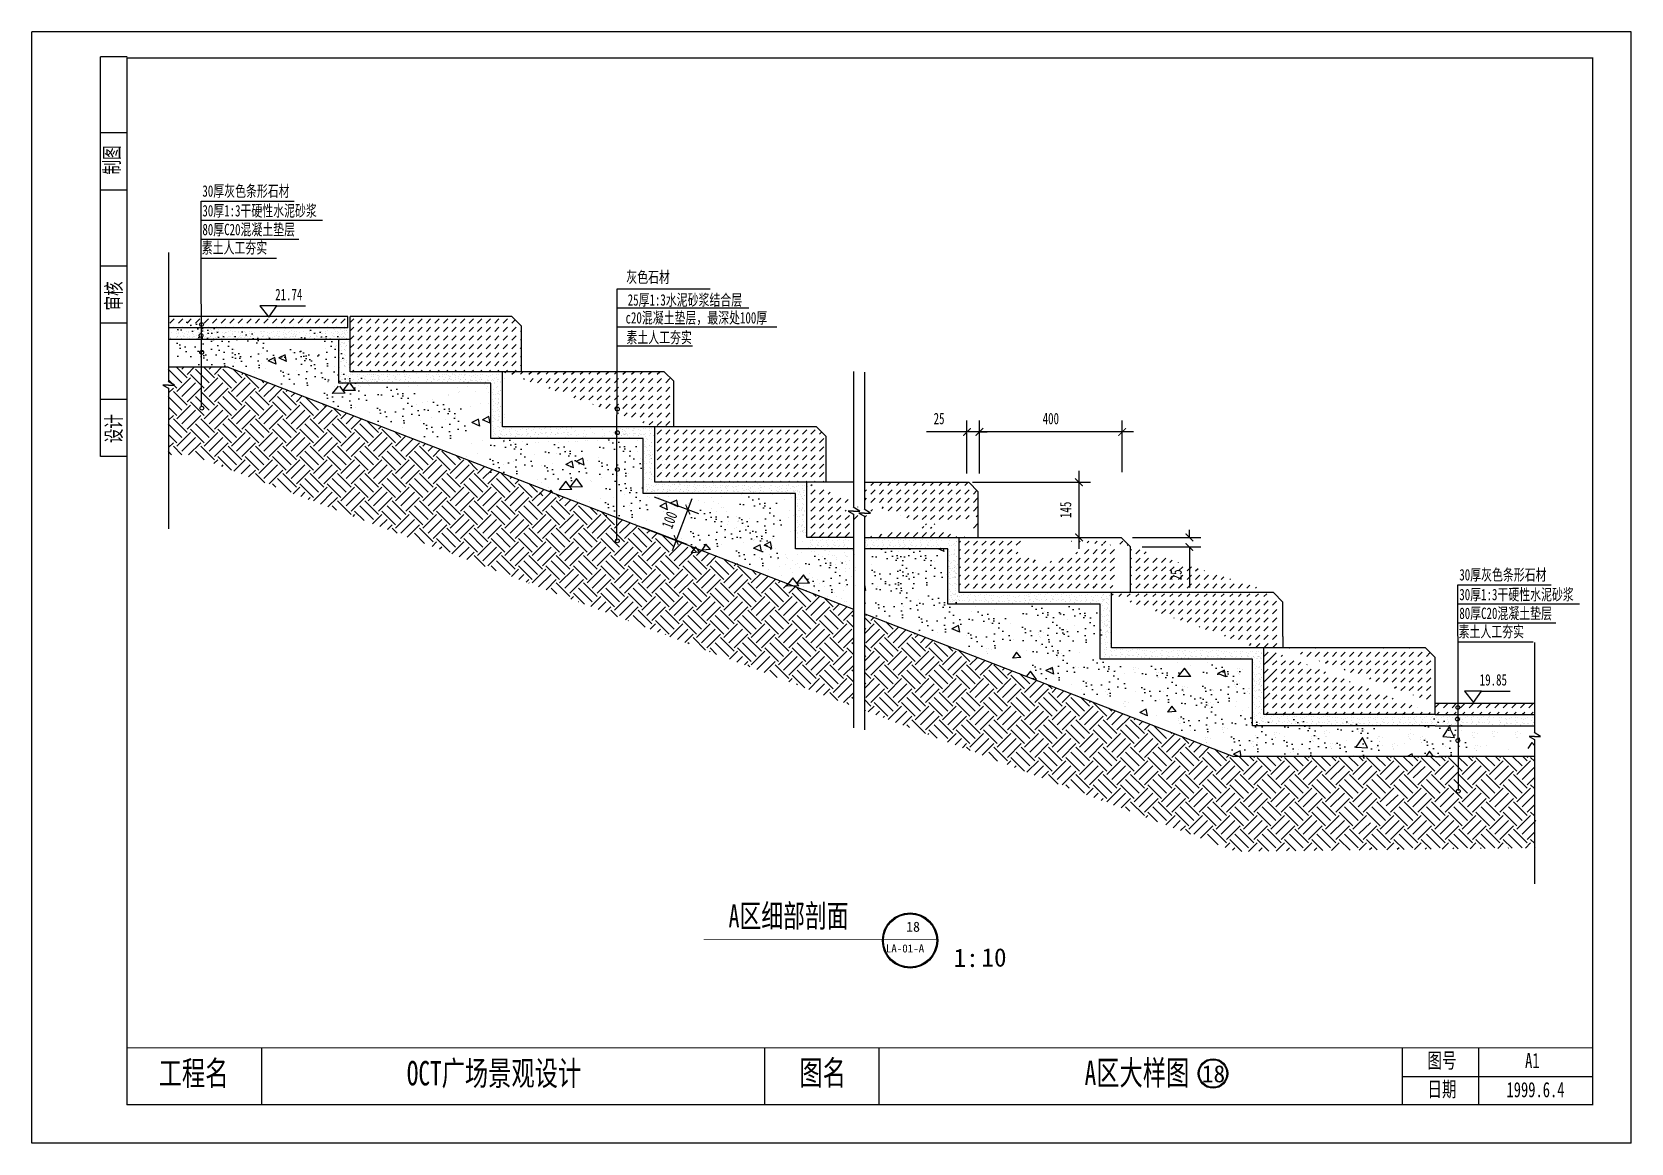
# Model space of a CAD drawing. Extents: x -43530 to -39330, y 16129 to 19047.
import ezdxf

# ---------------------------------------------------------------- set-up
doc = ezdxf.new("R2010")
doc.units = 0
doc.layers.get('0').update_dxf_attribs({"linetype": 'CONTINUOUS'})
doc.layers.get('DEFPOINTS').update_dxf_attribs({"linetype": 'CONTINUOUS'})
for name, color, linetype in [('LEVEL', 2, 'CONTINUOUS'), ('STAIR', 140, 'CONTINUOUS'), ('TEXT', 41, 'CONTINUOUS'), ('TK', 1, 'CONTINUOUS')]:
    doc.layers.add(name, color=color, linetype=linetype)
doc.styles.add('HZ', font='simplex.shx', dxfattribs={"width": 0.7, "bigfont": 'hztxt.shx'})
doc.styles.add('STYLE1', font='simsun.ttf', dxfattribs={"width": 0.7})
doc.styles.add('XREF1$0$STYLE3', font='simsun.ttf', dxfattribs={"width": 0.7})
doc.dimstyles.new('STANDARD-1', dxfattribs={"dimscale": 0, "dimtxt": 450, "dimasz": 300, "dimexe": 300, "dimexo": 300, "dimgap": 200, "dimtad": 1, "dimdec": 0, "dimzin": 0, "dimtxsty": 'HZ', "dimcen": 300, "dimdle": 300, "dimclrd": 40, "dimclre": 40, "dimclrt": 41, "dimazin": 3, "dimtfac": 1, "dimtdec": 0, "dimtofl": 0, "dimtmove": 0, "dimatfit": 3, "dimtvp": 1.5, "dimtolj": 1, "dimtzin": 0})
pattern_1 = [(45, (-4687.32, 681.234), (2e-15, 22.4506403), [15.875, -15.875])]
pattern_2 = [(45, (-4687.32, 681.234), (4e-15, 44.90128), [31.75, -31.75])]

msp = doc.modelspace()

# ---------------------------------------------------------------- texts
at = {"color": 41, "linetype": 'BYBLOCK', "char_height": 30, "attachment_point": 5, "style": 'XREF1$0$STYLE3'}
for s, insert in [('21.74', (-42855.5, 18357.2)), ('\\A1;25', (-41147.4, 18031.5)), ('\\A1;400', (-40853.9, 18031.5)), ('19.85', (-39691.6, 17345.3))]:
    msp.add_mtext(s, dxfattribs=dict(at, insert=insert))
at = {"layer": 'TEXT', "linetype": 'CONTINUOUS', "style": 'STYLE1', "width": 0.7}
for s, p in [('制图', (-43300.4, 18672.6)), ('审核', (-43295.2, 18315.6)), ('设计', (-43295.2, 17967.2))]:
    msp.add_text(s, height=40, rotation=90, dxfattribs=at).set_placement(p)
for s, height, p in [('30厚灰色条形石材', 30, (-43082.4, 18614.4)), ('30厚1:3干硬性水泥砂浆', 30, (-43082.4, 18562.6)), ('80厚C20混凝土垫层', 30, (-43082.4, 18513.3)), ('素土人工夯实', 30, (-43084.2, 18465.4)), ('灰色石材', 30, (-41969, 18388.2)), ('25厚1:3水泥砂浆结合层', 30, (-41965.3, 18328.3)), ('c20混凝土垫层，最深处100厚', 30, (-41971, 18281.4)), ('素土人工夯实', 30, (-41968.6, 18229.9)), ('30厚灰色条形石材', 30, (-39781, 17606.5)), ('30厚1:3干硬性水泥砂浆', 30, (-39781, 17554.6)), ('80厚C20混凝土垫层', 30, (-39781, 17505.3)), ('素土人工夯实', 30, (-39782.9, 17457.4)), ('A区细部剖面', 60, (-41700.3, 16695.7))]:
    msp.add_text(s, height=height, dxfattribs=at).set_placement(p)
at = {"layer": 'TEXT', "linetype": 'CONTINUOUS'}
for s, height, p in [('18', 26.44, (-41233.7, 16683.9)), ('LA-01-A', 21.15, (-41287.3, 16629.6)), ('1:', 48.39, (-41109.3, 16591.4)), ('10', 48.39, (-41036.1, 16592.4))]:
    msp.add_text(s, height=height, dxfattribs=at).set_placement(p)
at = {"layer": 'TK', "linetype": 'CONTINUOUS', "style": 'STYLE1', "width": 0.7}
for s, height, p in [('工程名', 64, (-43197.2, 16280.5)), ('OCT广场景观设计', 64, (-42545.5, 16280.5)), ('图名', 64, (-41514.1, 16281.7)), ('A区大样图', 64, (-40765.1, 16281.7)), ('图号', 40, (-39864.8, 16325.9)), ('日期', 40, (-39864.8, 16250.6))]:
    msp.add_text(s, height=height, dxfattribs=at).set_placement(p)
at = {"layer": 'TK', "linetype": 'CONTINUOUS', "width": 0.7}
for s, p in [('A1', (-39608.3, 16325.9)), ('1999.6.4', (-39657.1, 16249.3))]:
    msp.add_text(s, height=40, dxfattribs=at).set_placement(p)
at = {"layer": 'TK', "linetype": 'CONTINUOUS'}
msp.add_text('18', height=44.86, dxfattribs=at).set_placement((-40457.1, 16288.6))

# ---------------------------------------------------------------- blocks, each defined once
blk = doc.blocks.new('_ARCHTICK')
at = {"color": 0, "linetype": 'BYBLOCK', "const_width": 0.15}
blk.add_lwpolyline([(-0.5, -0.5), (0.5, 0.5)], dxfattribs=at)
blk = doc.blocks.new('*D83')
at = {"color": 40, "linetype": 'BYBLOCK'}
for p, q in [((-37118.2, 12382.7), (-37118.2, 12402.7)), ((-37267.7, 12382.7), (-37088.2, 12382.7)), ((-37242.7, 12357.7), (-37088.2, 12357.7)), ((-37118.2, 12357.7), (-37118.2, 12251.2))]:
    blk.add_line(p, q, dxfattribs=at)
at = {"layer": 'DEFPOINTS', "color": 0, "linetype": 'BYBLOCK'}
for p in [(-37297.7, 12382.7), (-37272.7, 12357.7), (-37118.2, 12357.7)]:
    blk.add_point(p, dxfattribs=at)
at = {"color": 40, "linetype": 'BYBLOCK', "xscale": 20, "yscale": 20, "zscale": 20}
for p, rotation in [((-37118.2, 12382.7), 270), ((-37118.2, 12357.7), 90)]:
    blk.add_blockref('_ARCHTICK', p, dxfattribs=dict(at, rotation=rotation))
at = {"color": 41, "linetype": 'BYBLOCK', "insert": (-37153.2, 12284.5), "char_height": 30, "attachment_point": 5, "rotation": 90, "style": 'XREF1$0$STYLE3'}
blk.add_mtext('\\A1;25', dxfattribs=at)
blk = doc.blocks.new('*D84')
at = {"color": 40, "linetype": 'BYBLOCK'}
for p, q in [((-36372.3, 17183.3), (-36062.7, 17183.3)), ((-36092.7, 17213.3), (-36092.7, 17008.3)), ((-36327.1, 17038.3), (-36062.7, 17038.3))]:
    blk.add_line(p, q, dxfattribs=at)
at = {"layer": 'DEFPOINTS', "color": 0, "linetype": 'BYBLOCK'}
for p in [(-36402.3, 17183.3), (-36357.1, 17038.3), (-36092.7, 17038.3)]:
    blk.add_point(p, dxfattribs=at)
at = {"color": 40, "linetype": 'BYBLOCK', "xscale": 20, "yscale": 20, "zscale": 20}
for p, rotation in [((-36092.7, 17183.3), 90), ((-36092.7, 17038.3), 270)]:
    blk.add_blockref('_ARCHTICK', p, dxfattribs=dict(at, rotation=rotation))
at = {"color": 41, "linetype": 'BYBLOCK', "insert": (-36127.7, 17110.8), "char_height": 30, "attachment_point": 5, "rotation": 90, "style": 'XREF1$0$STYLE3'}
blk.add_mtext('\\A1;145', dxfattribs=at)
blk = doc.blocks.new('*D87')
at = {"color": 40, "linetype": 'BYBLOCK'}
for p, q in [((-37208.2, 17145.2), (-37092, 17100.9)), ((-37109.4, 17139.6), (-37161.3, 17003.3)), ((-37238.8, 17065), (-37122.6, 17020.7))]:
    blk.add_line(p, q, dxfattribs=at)
at = {"layer": 'DEFPOINTS', "color": 0, "linetype": 'BYBLOCK'}
for p in [(-37236.3, 17155.9), (-37266.9, 17075.7), (-37150.7, 17031.4)]:
    blk.add_point(p, dxfattribs=at)
at = {"color": 40, "linetype": 'BYBLOCK', "xscale": 20, "yscale": 20, "zscale": 20}
for p, rotation in [((-37120.1, 17111.6), 69.12982450847417), ((-37150.7, 17031.4), 249.1298245084741)]:
    blk.add_blockref('_ARCHTICK', p, dxfattribs=dict(at, rotation=rotation))
at = {"color": 41, "linetype": 'BYBLOCK', "insert": (-37168.1, 17084), "char_height": 30, "attachment_point": 5, "rotation": 69.1298, "style": 'XREF1$0$STYLE3'}
blk.add_mtext('\\A1;100', dxfattribs=at)

# ---------------------------------------------------------------- dimensions: what is measured, and where the dimension line sits
at = {"layer": 'TEXT', "linetype": 'CONTINUOUS'}
for base, p1, p2, picture, middle, set_off in [((-40780.1, 17719.6), (-41089.7, 17864.6), (-41044.4, 17719.6), '*D84', (-40815.1, 17792.1), (-4687.3, 681.2)), ((-40490, 17694.6), (-40669.4, 17719.6), (-40644.4, 17694.6), '*D83', (-40525, 17621.3), (-3371.7, 5336.8))]:
    dim = msp.add_linear_dim(base=base, p1=p1, p2=p2, angle=90, dimstyle='STANDARD-1', override={"dimscale": 1, "dimtxt": 30, "dimasz": 20, "dimexe": 30, "dimexo": 30, "dimgap": 20, "dimtxsty": 'XREF1$0$STYLE3', "dimblk1": 'ARCHTICK', "dimblk2": 'ARCHTICK', "dimsah": 1, "dimcen": 30, "dimdle": 30}, dxfattribs=at)
    dim.commit()
    dim.dimension.update_dxf_attribs({"geometry": picture, "text_midpoint": middle, "insert": set_off})
dim = msp.add_aligned_dim(p1=(-41923.6, 17837.1), p2=(-41954.2, 17756.9), distance=124.4, text='100', dimstyle='STANDARD-1', override={"dimscale": 1, "dimtxt": 30, "dimasz": 20, "dimexe": 30, "dimexo": 30, "dimgap": 20, "dimtxsty": 'XREF1$0$STYLE3', "dimblk1": 'ARCHTICK', "dimblk2": 'ARCHTICK', "dimsah": 1, "dimcen": 30, "dimdle": 30}, dxfattribs=at)
dim.commit()
dim.dimension.update_dxf_attribs({"geometry": '*D87', "text_midpoint": (-41855.4, 17765.2), "insert": (-4687.3, 681.2)})

# ---------------------------------------------------------------- hatches: boundary and pattern name
at = {"layer": 'STAIR'}
h = msp.add_hatch(dxfattribs=at)
h.set_pattern_fill('DASH', color=256, scale=5, angle=45, style=0)
h.set_pattern_definition(pattern_1)
h.paths.add_polyline_path([(-43085.2, 18299.6), (-43085.1, 18269.6), (-42700.1, 18269.6), (-42700.1, 18299.6), (-42906.8, 18299.6), (-42907.8, 18298.2), (-42908.8, 18299.6)])
h.paths.add_polyline_path([(-43171.7, 18299.6), (-43171.7, 18269.6), (-43085.1, 18269.6), (-43085.2, 18299.6)])
h = msp.add_hatch(dxfattribs=at)
h.set_pattern_fill('AR-SAND', color=256, angle=135, style=0)
h.set_pattern_definition([(172.5, (-4959.333, 753.283), (-33.47535, -35.738135), [0, -38.608, 0, -43.18, 0, -41.275]), (142.5, (-4959.33, 753.28), (-82.47329, -18.90109), [0, -20.828, 0, -34.798, 0, -13.335]), (102.5, (-4937.24, 731.19), (-56.03323, 55.829983), [0, -12.7, 0, -45.72, 0, -59.69]), (92.5, (-4937.24, 731.19), (-69.75508, 38.22811), [0, -6.35, 0, -29.972, 0, -34.29])])
h.paths.add_polyline_path([(-43148.7, 18289.4), (-43032.2, 18289.4), (-43032.2, 18185.2), (-43148.7, 18185.2)])
h = msp.add_hatch(dxfattribs=at)
h.set_pattern_fill('DASH', color=256, scale=5, angle=45, style=0)
h.set_pattern_definition(pattern_1)
edge = h.paths.add_edge_path()
edge.add_line((-42269.4, 18299.6), (-42694.4, 18299.6))
edge.add_line((-42269.4, 18299.6), (-42244.4, 18274.6))
edge.add_line((-42244.4, 18154.6), (-42244.4, 18274.6))
edge.add_line((-41869.4, 18154.6), (-42294.4, 18154.6))
edge.add_line((-42294.4, 18154.6), (-42694.4, 18154.6))
edge.add_line((-42694.4, 18154.6), (-42694.4, 18299.6))
h = msp.add_hatch(dxfattribs=at)
h.set_pattern_fill('AR-SAND', color=256, angle=135, style=0)
h.set_pattern_definition([(172.5, (-4904.286, 732.09), (-33.47535, -35.738135), [0, -38.608, 0, -43.18, 0, -41.275]), (142.5, (-4904.286, 732.09), (-82.47329, -18.90109), [0, -20.828, 0, -34.798, 0, -13.335]), (102.5, (-4882.195, 710), (-56.03323, 55.829983), [0, -12.7, 0, -45.72, 0, -59.69]), (92.5, (-4882.195, 710), (-69.75508, 38.22811), [0, -6.35, 0, -29.972, 0, -34.29])])
h.paths.add_polyline_path([(-43093.7, 18268.2), (-42977.2, 18268.2), (-42977.2, 18164), (-43093.7, 18164)])
h = msp.add_hatch(dxfattribs=at)
h.set_pattern_fill('AR-SAND', color=256, angle=135, style=0)
h.set_pattern_definition([(172.5, (-4813.787, 727.79), (-33.47535, -35.738135), [0, -38.608, 0, -43.18, 0, -41.275]), (142.5, (-4813.79, 727.79), (-82.47329, -18.90109), [0, -20.828, 0, -34.798, 0, -13.335]), (102.5, (-4791.696, 705.697), (-56.03323, 55.829983), [0, -12.7, 0, -45.72, 0, -59.69]), (92.5, (-4791.696, 705.7), (-69.75508, 38.22811), [0, -6.35, 0, -29.972, 0, -34.29])])
h.paths.add_polyline_path([(-43003.2, 18263.9), (-42886.7, 18263.9), (-42886.7, 18159.7), (-43003.2, 18159.7)])
h = msp.add_hatch(dxfattribs=at)
h.set_pattern_fill('AR-SAND', color=256, angle=135, style=0)
h.set_pattern_definition([(172.5, (-4634.51, 732.222), (-33.47535, -35.738135), [0, -38.608, 0, -43.18, 0, -41.275]), (142.5, (-4634.51, 732.22), (-82.47329, -18.90109), [0, -20.828, 0, -34.798, 0, -13.335]), (102.5, (-4612.42, 710.13), (-56.03323, 55.829983), [0, -12.7, 0, -45.72, 0, -59.69]), (92.5, (-4612.42, 710.13), (-69.75508, 38.22811), [0, -6.35, 0, -29.972, 0, -34.29])])
h.paths.add_polyline_path([(-42823.9, 18268.3), (-42707.4, 18268.3), (-42707.4, 18164.1), (-42823.9, 18164.1)])
h = msp.add_hatch(dxfattribs=at)
h.set_pattern_fill('AR-SAND', color=256, angle=135, style=0)
h.set_pattern_definition([(172.5, (-4687.32, 681.234), (-33.47535, -35.738135), [0, -38.608, 0, -43.18, 0, -41.275]), (142.5, (-4687.32, 681.234), (-82.47329, -18.90109), [0, -20.828, 0, -34.798, 0, -13.335]), (102.5, (-4665.23, 659.143), (-56.03323, 55.829983), [0, -12.7, 0, -45.72, 0, -59.69]), (92.5, (-4665.23, 659.14), (-69.75508, 38.22811), [0, -6.35, 0, -29.972, 0, -34.29])])
h.paths.add_polyline_path([(-42876.7, 18217.3), (-42760.2, 18217.3), (-42760.2, 18113.1), (-42876.7, 18113.1)])
h = msp.add_hatch(dxfattribs=at)
h.set_pattern_fill('AR-SAND', color=256, angle=135, style=0)
h.set_pattern_definition([(172.5, (-4572.386, 622.486), (-33.47535, -35.738135), [0, -38.608, 0, -43.18, 0, -41.275]), (142.5, (-4572.386, 622.486), (-82.47329, -18.90109), [0, -20.828, 0, -34.798, 0, -13.335]), (102.5, (-4550.295, 600.395), (-56.03323, 55.829983), [0, -12.7, 0, -45.72, 0, -59.69]), (92.5, (-4550.295, 600.395), (-69.75508, 38.22811), [0, -6.35, 0, -29.972, 0, -34.29])])
h.paths.add_polyline_path([(-42761.8, 18158.6), (-42645.3, 18158.6), (-42645.3, 18054.4), (-42761.8, 18054.4)])
h = msp.add_hatch(dxfattribs=at)
h.set_pattern_fill('DASH', color=256, scale=5, angle=45, style=0)
h.set_pattern_definition(pattern_1)
edge = h.paths.add_edge_path()
edge.add_line((-41869.4, 18154.6), (-42294.4, 18154.6))
edge.add_line((-41894.4, 18009.6), (-42294.4, 18009.6))
edge.add_line((-41469.4, 18009.6), (-41894.4, 18009.6))
edge.add_line((-41844.4, 18009.6), (-41844.4, 18129.6))
edge.add_line((-41869.4, 18154.6), (-41844.4, 18129.6))
edge.add_line((-42294.4, 18009.6), (-42294.4, 18154.6))
h = msp.add_hatch(dxfattribs=at)
h.set_pattern_fill('AR-SAND', color=256, angle=135, style=0)
h.set_pattern_definition([(172.5, (-4433.277, 582.582), (-33.47535, -35.738135), [0, -38.608, 0, -43.18, 0, -41.275]), (142.5, (-4433.28, 582.58), (-82.47329, -18.90109), [0, -20.828, 0, -34.798, 0, -13.335]), (102.5, (-4411.185, 560.49), (-56.03323, 55.829983), [0, -12.7, 0, -45.72, 0, -59.69]), (92.5, (-4411.185, 560.49), (-69.75508, 38.22811), [0, -6.35, 0, -29.972, 0, -34.29])])
h.paths.add_polyline_path([(-42622.6, 18118.7), (-42506.2, 18118.7), (-42506.2, 18014.5), (-42622.6, 18014.5)])
h = msp.add_hatch(dxfattribs=at)
h.set_pattern_fill('AR-SAND', color=256, angle=135, style=0)
h.set_pattern_definition([(172.5, (-4311.247, 542.68), (-33.47535, -35.738135), [0, -38.608, 0, -43.18, 0, -41.275]), (142.5, (-4311.25, 542.68), (-82.47329, -18.90109), [0, -20.828, 0, -34.798, 0, -13.335]), (102.5, (-4289.156, 520.587), (-56.03323, 55.829983), [0, -12.7, 0, -45.72, 0, -59.69]), (92.5, (-4289.156, 520.59), (-69.75508, 38.22811), [0, -6.35, 0, -29.972, 0, -34.29])])
h.paths.add_polyline_path([(-42500.6, 18078.8), (-42384.1, 18078.8), (-42384.1, 17974.6), (-42500.6, 17974.6)])
h = msp.add_hatch(dxfattribs=at)
h.set_pattern_fill('AR-SAND', color=256, angle=135, style=0)
h.set_pattern_definition([(172.5, (-4136.967, 449.24), (-33.47535, -35.738135), [0, -38.608, 0, -43.18, 0, -41.275]), (142.5, (-4136.97, 449.24), (-82.47329, -18.90109), [0, -20.828, 0, -34.798, 0, -13.335]), (102.5, (-4114.876, 427.15), (-56.03323, 55.829983), [0, -12.7, 0, -45.72, 0, -59.69]), (92.5, (-4114.876, 427.15), (-69.75508, 38.22811), [0, -6.35, 0, -29.972, 0, -34.29])])
h.paths.add_polyline_path([(-42326.3, 17985.3), (-42209.9, 17985.3), (-42209.9, 17881.1), (-42326.3, 17881.1)])
h = msp.add_hatch(dxfattribs=at)
h.set_pattern_fill('AR-SAND', color=256, angle=135, style=0)
h.set_pattern_definition([(172.5, (-3850.753, 443.697), (-33.47535, -35.738135), [0, -38.608, 0, -43.18, 0, -41.275]), (142.5, (-3850.75, 443.7), (-82.47329, -18.90109), [0, -20.828, 0, -34.798, 0, -13.335]), (102.5, (-3828.66, 421.606), (-56.03323, 55.829983), [0, -12.7, 0, -45.72, 0, -59.69]), (92.5, (-3828.66, 421.606), (-69.75508, 38.22811), [0, -6.35, 0, -29.972, 0, -34.29])])
h.paths.add_polyline_path([(-42040.1, 17979.8), (-41923.6, 17979.8), (-41923.6, 17875.6), (-42040.1, 17875.6)])
h = msp.add_hatch(dxfattribs=at)
h.set_pattern_fill('DASH', color=256, scale=5, angle=45, style=0)
h.set_pattern_definition(pattern_1)
edge = h.paths.add_edge_path()
edge.add_line((-41469.4, 18009.6), (-41894.4, 18009.6))
edge.add_line((-41894.4, 17864.6), (-41894.4, 18009.6))
edge.add_line((-41494.4, 17864.6), (-41894.4, 17864.6))
edge.add_line((-41444.4, 17864.6), (-41444.4, 17984.6))
edge.add_line((-41469.4, 18009.6), (-41444.4, 17984.6))
h = msp.add_hatch(dxfattribs=at)
h.set_pattern_fill('AR-SAND', color=256, angle=135, style=0)
h.set_pattern_definition([(172.5, (-3993.86, 431.505), (-33.47535, -35.738135), [0, -38.608, 0, -43.18, 0, -41.275]), (142.5, (-3993.86, 431.505), (-82.47329, -18.90109), [0, -20.828, 0, -34.798, 0, -13.335]), (102.5, (-3971.77, 409.413), (-56.03323, 55.829983), [0, -12.7, 0, -45.72, 0, -59.69]), (92.5, (-3971.77, 409.41), (-69.75508, 38.22811), [0, -6.35, 0, -29.972, 0, -34.29])])
h.paths.add_polyline_path([(-42183.2, 17967.6), (-42066.7, 17967.6), (-42066.7, 17863.4), (-42183.2, 17863.4)])
h = msp.add_hatch(dxfattribs=at)
h.set_pattern_fill('AR-SAND', color=256, angle=135, style=0)
h.set_pattern_definition([(172.5, (-3834.112, 335.07), (-33.47535, -35.738135), [0, -38.608, 0, -43.18, 0, -41.275]), (142.5, (-3834.11, 335.07), (-82.47329, -18.90109), [0, -20.828, 0, -34.798, 0, -13.335]), (102.5, (-3812.02, 312.98), (-56.03323, 55.829983), [0, -12.7, 0, -45.72, 0, -59.69]), (92.5, (-3812.02, 312.98), (-69.75508, 38.22811), [0, -6.35, 0, -29.972, 0, -34.29])])
h.paths.add_polyline_path([(-42023.5, 17871.2), (-41907, 17871.2), (-41907, 17767), (-42023.5, 17767)])
h = msp.add_hatch(dxfattribs=at)
h.set_pattern_fill('DASH', color=256, scale=5, angle=45, style=0)
h.set_pattern_definition(pattern_1)
edge = h.paths.add_edge_path()
edge.add_line((-41372.5, 17864.6), (-41494.4, 17864.6))
edge.add_spline(control_points=[(-41372.6, 17812.8), (-41383.5, 17804.9), (-41409.6, 17785.7), (-41337.2, 17784.1), (-41362, 17762.7), (-41372.6, 17753.5)], knot_values=[0, 0, 0, 0, 28.370262, 68.459159, 98.166557, 98.166557, 98.166557, 98.166557], degree=3, periodic=0)
edge.add_line((-41372.6, 17864.6), (-41372.6, 17812.8))
edge.add_line((-41372.6, 17753.5), (-41372.6, 17719.6))
edge.add_line((-41372.6, 17719.6), (-41494.4, 17719.6))
edge.add_line((-41494.4, 17719.6), (-41494.4, 17864.6))
h = msp.add_hatch(dxfattribs=at)
h.set_pattern_fill('DASH', color=256, scale=5, angle=45, style=0)
h.set_pattern_definition(pattern_1)
edge = h.paths.add_edge_path()
edge.add_line((-41069.4, 17864.6), (-41044.4, 17839.6))
edge.add_line((-41342.6, 17864.6), (-41069.4, 17864.6))
edge.add_line((-41044.4, 17719.6), (-41044.4, 17839.6))
edge.add_line((-41044.4, 17769.6), (-41044.4, 17774.6))
edge.add_line((-41342.6, 17719.6), (-41094.4, 17719.6))
edge.add_spline(control_points=[(-41342.6, 17812.8), (-41352.3, 17806.8), (-41378.3, 17790.7), (-41297.3, 17801.6), (-41327.1, 17770), (-41342.6, 17753.5)], knot_values=[0, 0, 0, 0, 23.924114, 64.498408, 108.557634, 108.557634, 108.557634, 108.557634], degree=3, periodic=0)
edge.add_line((-41342.6, 17864.6), (-41342.6, 17812.8))
edge.add_line((-41342.6, 17753.5), (-41342.6, 17719.6))
h = msp.add_hatch(dxfattribs=at)
h.set_pattern_fill('AR-SAND', color=256, angle=135, style=0)
h.set_pattern_definition([(172.5, (-3482.785, 294.398), (-33.47535, -35.738135), [0, -38.608, 0, -43.18, 0, -41.275]), (142.5, (-3482.785, 294.4), (-82.47329, -18.90109), [0, -20.828, 0, -34.798, 0, -13.335]), (102.5, (-3460.694, 272.306), (-56.03323, 55.829983), [0, -12.7, 0, -45.72, 0, -59.69]), (92.5, (-3460.694, 272.306), (-69.75508, 38.22811), [0, -6.35, 0, -29.972, 0, -34.29])])
h.paths.add_polyline_path([(-41672.2, 17830.5), (-41555.7, 17830.5), (-41555.7, 17726.3), (-41672.2, 17726.3)])
h = msp.add_hatch(dxfattribs=at)
h.set_pattern_fill('DASH', color=256, scale=10, angle=45, style=0)
h.set_pattern_definition(pattern_2)
edge = h.paths.add_edge_path()
edge.add_line((-41044.4, 17719.6), (-41044.4, 17839.6))
edge.add_line((-41094.4, 17719.6), (-41044.4, 17719.6))
h = msp.add_hatch(dxfattribs=at)
h.set_pattern_fill('AR-SAND', color=256, angle=135, style=0)
h.set_pattern_definition([(172.5, (-3610.36, 258.927), (-33.47535, -35.738135), [0, -38.608, 0, -43.18, 0, -41.275]), (142.5, (-3610.36, 258.93), (-82.47329, -18.90109), [0, -20.828, 0, -34.798, 0, -13.335]), (102.5, (-3588.27, 236.836), (-56.03323, 55.829983), [0, -12.7, 0, -45.72, 0, -59.69]), (92.5, (-3588.27, 236.836), (-69.75508, 38.22811), [0, -6.35, 0, -29.972, 0, -34.29])])
h.paths.add_polyline_path([(-41799.7, 17795), (-41683.2, 17795), (-41683.2, 17690.8), (-41799.7, 17690.8)])
h = msp.add_hatch(dxfattribs=at)
h.set_pattern_fill('AR-SAND', color=256, angle=135, style=0)
h.set_pattern_definition([(172.5, (-3490.55, 207.94), (-33.47535, -35.738135), [0, -38.608, 0, -43.18, 0, -41.275]), (142.5, (-3490.55, 207.94), (-82.47329, -18.90109), [0, -20.828, 0, -34.798, 0, -13.335]), (102.5, (-3468.46, 185.847), (-56.03323, 55.829983), [0, -12.7, 0, -45.72, 0, -59.69]), (92.5, (-3468.46, 185.85), (-69.75508, 38.22811), [0, -6.35, 0, -29.972, 0, -34.29])])
h.paths.add_polyline_path([(-41679.9, 17744), (-41563.4, 17744), (-41563.4, 17639.8), (-41679.9, 17639.8)])
h = msp.add_hatch(dxfattribs=at)
h.set_pattern_fill('AR-SAND', color=256, angle=135, style=0)
h.set_pattern_definition([(172.5, (-3134.447, 156.95), (-33.47535, -35.738135), [0, -38.608, 0, -43.18, 0, -41.275]), (142.5, (-3134.447, 156.95), (-82.47329, -18.90109), [0, -20.828, 0, -34.798, 0, -13.335]), (102.5, (-3112.355, 134.86), (-56.03323, 55.829983), [0, -12.7, 0, -45.72, 0, -59.69]), (92.5, (-3112.355, 134.86), (-69.75508, 38.22811), [0, -6.35, 0, -29.972, 0, -34.29])])
h.paths.add_polyline_path([(-41323.8, 17693), (-41207.3, 17693), (-41207.3, 17588.9), (-41323.8, 17588.9)])
h = msp.add_hatch(dxfattribs=at)
h.set_pattern_fill('AR-SAND', color=256, angle=135, style=0)
h.set_pattern_definition([(172.5, (-3060.12, 156.95), (-33.47535, -35.738135), [0, -38.608, 0, -43.18, 0, -41.275]), (142.5, (-3060.12, 156.95), (-82.47329, -18.90109), [0, -20.828, 0, -34.798, 0, -13.335]), (102.5, (-3038.03, 134.86), (-56.03323, 55.829983), [0, -12.7, 0, -45.72, 0, -59.69]), (92.5, (-3038.03, 134.86), (-69.75508, 38.22811), [0, -6.35, 0, -29.972, 0, -34.29])])
h.paths.add_polyline_path([(-41249.5, 17693), (-41133, 17693), (-41133, 17588.9), (-41249.5, 17588.9)])
h = msp.add_hatch(dxfattribs=at)
h.set_pattern_fill('DASH', color=256, scale=5, angle=45, style=0)
h.set_pattern_definition(pattern_1)
edge = h.paths.add_edge_path()
edge.add_line((-41094.4, 17574.6), (-41094.4, 17719.6))
edge.add_line((-40694.4, 17574.6), (-41094.4, 17574.6))
edge.add_line((-41044.4, 17719.6), (-41031.9, 17719.6))
h = msp.add_hatch(dxfattribs=at)
h.set_pattern_fill('DASH', color=256, scale=5, angle=45, style=0)
h.set_pattern_definition(pattern_1)
edge = h.paths.add_edge_path()
edge.add_line((-41031.9, 17719.6), (-40898.8, 17719.6))
edge.add_line((-41094.4, 17574.6), (-41094.4, 17719.6))
edge.add_line((-40694.4, 17574.6), (-41094.4, 17574.6))
h = msp.add_hatch(dxfattribs=at)
h.set_pattern_fill('DASH', color=256, scale=5, angle=45, style=0)
h.set_pattern_definition(pattern_1)
edge = h.paths.add_edge_path()
edge.add_line((-40903.5, 17719.6), (-40669.4, 17719.6))
edge.add_line((-40694.4, 17574.6), (-41094.4, 17574.6))
edge.add_line((-40669.4, 17719.6), (-40644.4, 17694.6))
h = msp.add_hatch(dxfattribs=at)
h.set_pattern_fill('DASH', color=256, scale=5, angle=45, style=0)
h.set_pattern_definition(pattern_1)
edge = h.paths.add_edge_path()
edge.add_line((-40644.4, 17574.6), (-40644.4, 17694.6))
edge.add_line((-40269.4, 17574.6), (-40694.4, 17574.6))
edge.add_line((-40694.4, 17574.6), (-41094.4, 17574.6))
h = msp.add_hatch(dxfattribs=at)
h.set_pattern_fill('AR-SAND', color=256, angle=135, style=0)
h.set_pattern_definition([(172.5, (-3309.725, 138.107), (-33.47535, -35.738135), [0, -38.608, 0, -43.18, 0, -41.275]), (142.5, (-3309.725, 138.11), (-82.47329, -18.90109), [0, -20.828, 0, -34.798, 0, -13.335]), (102.5, (-3287.634, 116.015), (-56.03323, 55.829983), [0, -12.7, 0, -45.72, 0, -59.69]), (92.5, (-3287.634, 116.015), (-69.75508, 38.22811), [0, -6.35, 0, -29.972, 0, -34.29])])
h.paths.add_polyline_path([(-41499.1, 17674.2), (-41382.6, 17674.2), (-41382.6, 17570), (-41499.1, 17570)])
h = msp.add_hatch(dxfattribs=at)
h.set_pattern_fill('AR-SAND', color=256, angle=135, style=0)
h.set_pattern_definition([(172.5, (-3124.023, 71.6), (-33.47535, -35.738135), [0, -38.608, 0, -43.18, 0, -41.275]), (142.5, (-3124.02, 71.6), (-82.47329, -18.90109), [0, -20.828, 0, -34.798, 0, -13.335]), (102.5, (-3101.93, 49.51), (-56.03323, 55.829983), [0, -12.7, 0, -45.72, 0, -59.69]), (92.5, (-3101.93, 49.51), (-69.75508, 38.22811), [0, -6.35, 0, -29.972, 0, -34.29])])
h.paths.add_polyline_path([(-41313.4, 17607.7), (-41196.9, 17607.7), (-41196.9, 17503.5), (-41313.4, 17503.5)])
h = msp.add_hatch(dxfattribs=at)
h.set_pattern_fill('AR-SAND', color=256, angle=135, style=0)
h.set_pattern_definition([(172.5, (-3010.868, 33.913), (-33.47535, -35.738135), [0, -38.608, 0, -43.18, 0, -41.275]), (142.5, (-3010.87, 33.91), (-82.47329, -18.90109), [0, -20.828, 0, -34.798, 0, -13.335]), (102.5, (-2988.777, 11.82), (-56.03323, 55.829983), [0, -12.7, 0, -45.72, 0, -59.69]), (92.5, (-2988.777, 11.82), (-69.75508, 38.22811), [0, -6.35, 0, -29.972, 0, -34.29])])
h.paths.add_polyline_path([(-41200.2, 17570), (-41083.8, 17570), (-41083.8, 17465.8), (-41200.2, 17465.8)])
h = msp.add_hatch(dxfattribs=at)
h.set_pattern_fill('DASH', color=256, scale=5, angle=45, style=0)
h.set_pattern_definition(pattern_1)
edge = h.paths.add_edge_path()
edge.add_line((-40281.6, 17571.8), (-40706.6, 17571.8))
edge.add_line((-40306.6, 17426.8), (-40706.6, 17426.8))
edge.add_line((-39881.6, 17426.8), (-40306.6, 17426.8))
edge.add_line((-40256.6, 17426.8), (-40256.6, 17546.8))
edge.add_line((-40281.6, 17571.8), (-40256.6, 17546.8))
edge.add_line((-40706.6, 17426.8), (-40706.6, 17571.8))
h = msp.add_hatch(dxfattribs=at)
h.set_pattern_fill('AR-SAND', color=256, angle=135, style=0)
h.set_pattern_definition([(172.5, (-2881.073, -8.208), (-33.47535, -35.738135), [0, -38.608, 0, -43.18, 0, -41.275]), (142.5, (-2881.07, -8.21), (-82.47329, -18.90109), [0, -20.828, 0, -34.798, 0, -13.335]), (102.5, (-2858.98, -30.3), (-56.03323, 55.829983), [0, -12.7, 0, -45.72, 0, -59.69]), (92.5, (-2858.98, -30.3), (-69.75508, 38.22811), [0, -6.35, 0, -29.972, 0, -34.29])])
h.paths.add_polyline_path([(-41070.4, 17527.9), (-40954, 17527.9), (-40954, 17423.7), (-41070.4, 17423.7)])
h = msp.add_hatch(dxfattribs=at)
h.set_pattern_fill('AR-SAND', color=256, angle=135, style=0)
h.set_pattern_definition([(172.5, (-2739.075, 7.31), (-33.47535, -35.738135), [0, -38.608, 0, -43.18, 0, -41.275]), (142.5, (-2739.075, 7.31), (-82.47329, -18.90109), [0, -20.828, 0, -34.798, 0, -13.335]), (102.5, (-2716.983, -14.78), (-56.03323, 55.829983), [0, -12.7, 0, -45.72, 0, -59.69]), (92.5, (-2716.983, -14.78), (-69.75508, 38.22811), [0, -6.35, 0, -29.972, 0, -34.29])])
h.paths.add_polyline_path([(-40928.4, 17543.4), (-40812, 17543.4), (-40812, 17439.2), (-40928.4, 17439.2)])
h = msp.add_hatch(dxfattribs=at)
h.set_pattern_fill('AR-SAND', color=256, angle=135, style=0)
h.set_pattern_definition([(172.5, (-2641.45, 6.2), (-33.47535, -35.738135), [0, -38.608, 0, -43.18, 0, -41.275]), (142.5, (-2641.45, 6.2), (-82.47329, -18.90109), [0, -20.828, 0, -34.798, 0, -13.335]), (102.5, (-2619.36, -15.89), (-56.03323, 55.829983), [0, -12.7, 0, -45.72, 0, -59.69]), (92.5, (-2619.36, -15.89), (-69.75508, 38.22811), [0, -6.35, 0, -29.972, 0, -34.29])])
h.paths.add_polyline_path([(-40830.8, 17542.3), (-40714.3, 17542.3), (-40714.3, 17438.1), (-40830.8, 17438.1)])
h = msp.add_hatch(dxfattribs=at)
h.set_pattern_fill('AR-SAND', color=256, angle=135, style=0)
h.set_pattern_definition([(172.5, (-2712.45, -92.45), (-33.47535, -35.738135), [0, -38.608, 0, -43.18, 0, -41.275]), (142.5, (-2712.45, -92.45), (-82.47329, -18.90109), [0, -20.828, 0, -34.798, 0, -13.335]), (102.5, (-2690.36, -114.54), (-56.03323, 55.829983), [0, -12.7, 0, -45.72, 0, -59.69]), (92.5, (-2690.36, -114.54), (-69.75508, 38.22811), [0, -6.35, 0, -29.972, 0, -34.29])])
h.paths.add_polyline_path([(-40901.8, 17443.6), (-40785.3, 17443.6), (-40785.3, 17339.5), (-40901.8, 17339.5)])
h = msp.add_hatch(dxfattribs=at)
h.set_pattern_fill('AR-SAND', color=256, angle=135, style=0)
h.set_pattern_definition([(172.5, (-2578.668, -134.01), (-33.47535, -35.738135), [0, -38.608, 0, -43.18, 0, -41.275]), (142.5, (-2578.67, -134.01), (-82.47329, -18.90109), [0, -20.828, 0, -34.798, 0, -13.335]), (102.5, (-2556.576, -156.102), (-56.03323, 55.829983), [0, -12.7, 0, -45.72, 0, -59.69]), (92.5, (-2556.576, -156.1), (-69.75508, 38.22811), [0, -6.35, 0, -29.972, 0, -34.29])])
h.paths.add_polyline_path([(-40768, 17402.1), (-40651.6, 17402.1), (-40651.6, 17297.9), (-40768, 17297.9)])
h = msp.add_hatch(dxfattribs=at)
h.set_pattern_fill('AR-SAND', color=256, angle=135, style=0)
h.set_pattern_definition([(172.5, (-2265.83, -147.312), (-33.47535, -35.738135), [0, -38.608, 0, -43.18, 0, -41.275]), (142.5, (-2265.83, -147.31), (-82.47329, -18.90109), [0, -20.828, 0, -34.798, 0, -13.335]), (102.5, (-2243.737, -169.404), (-56.03323, 55.829983), [0, -12.7, 0, -45.72, 0, -59.69]), (92.5, (-2243.74, -169.404), (-69.75508, 38.22811), [0, -6.35, 0, -29.972, 0, -34.29])])
h.paths.add_polyline_path([(-40455.2, 17388.8), (-40338.7, 17388.8), (-40338.7, 17284.6), (-40455.2, 17284.6)])
h = msp.add_hatch(dxfattribs=at)
h.set_pattern_fill('DASH', color=256, scale=5, angle=45, style=0)
h.set_pattern_definition(pattern_1)
edge = h.paths.add_edge_path()
edge.add_line((-39869.4, 17429.6), (-40244.4, 17429.6))
edge.add_line((-39869.4, 17429.6), (-39844.4, 17404.6))
edge.add_line((-39844.4, 17284.6), (-39844.4, 17404.6))
edge.add_line((-39844.4, 17254.6), (-40294.4, 17254.6))
edge.add_line((-40294.4, 17254.6), (-40294.4, 17429.6))
edge.add_line((-39844.4, 17254.6), (-39844.4, 17284.6))
h = msp.add_hatch(dxfattribs=at)
h.set_pattern_fill('DASH', color=256, scale=10, angle=45, style=0)
h.set_pattern_definition(pattern_2)
edge = h.paths.add_edge_path()
edge.add_line((-40244.4, 17429.6), (-40294.4, 17429.6))
edge.add_line((-40294.4, 17254.6), (-40294.4, 17429.6))
h = msp.add_hatch(dxfattribs=at)
h.set_pattern_fill('AR-SAND', color=256, angle=135, style=0)
h.set_pattern_definition([(172.5, (-2425.576, -150.638), (-33.47535, -35.738135), [0, -38.608, 0, -43.18, 0, -41.275]), (142.5, (-2425.576, -150.64), (-82.47329, -18.90109), [0, -20.828, 0, -34.798, 0, -13.335]), (102.5, (-2403.485, -172.73), (-56.03323, 55.829983), [0, -12.7, 0, -45.72, 0, -59.69]), (92.5, (-2403.485, -172.73), (-69.75508, 38.22811), [0, -6.35, 0, -29.972, 0, -34.29])])
h.paths.add_polyline_path([(-40614.9, 17385.5), (-40498.5, 17385.5), (-40498.5, 17281.3), (-40614.9, 17281.3)])
h = msp.add_hatch(dxfattribs=at)
h.set_pattern_fill('AR-SAND', color=256, angle=135, style=0)
h.set_pattern_definition([(172.5, (-2322.406, -228.23), (-33.47535, -35.738135), [0, -38.608, 0, -43.18, 0, -41.275]), (142.5, (-2322.406, -228.23), (-82.47329, -18.90109), [0, -20.828, 0, -34.798, 0, -13.335]), (102.5, (-2300.314, -250.32), (-56.03323, 55.829983), [0, -12.7, 0, -45.72, 0, -59.69]), (92.5, (-2300.314, -250.32), (-69.75508, 38.22811), [0, -6.35, 0, -29.972, 0, -34.29])])
h.paths.add_polyline_path([(-40511.8, 17307.9), (-40395.3, 17307.9), (-40395.3, 17203.7), (-40511.8, 17203.7)])
h = msp.add_hatch(dxfattribs=at)
h.set_pattern_fill('AR-SAND', color=256, angle=135, style=0)
h.set_pattern_definition([(172.5, (-2190.39, -280.326), (-33.47535, -35.738135), [0, -38.608, 0, -43.18, 0, -41.275]), (142.5, (-2190.39, -280.326), (-82.47329, -18.90109), [0, -20.828, 0, -34.798, 0, -13.335]), (102.5, (-2168.3, -302.417), (-56.03323, 55.829983), [0, -12.7, 0, -45.72, 0, -59.69]), (92.5, (-2168.3, -302.42), (-69.75508, 38.22811), [0, -6.35, 0, -29.972, 0, -34.29])])
h.paths.add_polyline_path([(-40379.8, 17255.8), (-40263.3, 17255.8), (-40263.3, 17151.6), (-40379.8, 17151.6)])
h = msp.add_hatch(dxfattribs=at)
h.set_pattern_fill('AR-SAND', color=256, angle=135, style=0)
h.set_pattern_definition([(172.5, (-2051.72, -290.3), (-33.47535, -35.738135), [0, -38.608, 0, -43.18, 0, -41.275]), (142.5, (-2051.72, -290.3), (-82.47329, -18.90109), [0, -20.828, 0, -34.798, 0, -13.335]), (102.5, (-2029.63, -312.393), (-56.03323, 55.829983), [0, -12.7, 0, -45.72, 0, -59.69]), (92.5, (-2029.63, -312.39), (-69.75508, 38.22811), [0, -6.35, 0, -29.972, 0, -34.29])])
h.paths.add_polyline_path([(-40241.1, 17245.8), (-40124.6, 17245.8), (-40124.6, 17141.6), (-40241.1, 17141.6)])
h = msp.add_hatch(dxfattribs=at)
h.set_pattern_fill('AR-SAND', color=256, angle=135, style=0)
h.set_pattern_definition([(172.5, (-1912.612, -296.952), (-33.47535, -35.738135), [0, -38.608, 0, -43.18, 0, -41.275]), (142.5, (-1912.61, -296.95), (-82.47329, -18.90109), [0, -20.828, 0, -34.798, 0, -13.335]), (102.5, (-1890.52, -319.044), (-56.03323, 55.829983), [0, -12.7, 0, -45.72, 0, -59.69]), (92.5, (-1890.52, -319.044), (-69.75508, 38.22811), [0, -6.35, 0, -29.972, 0, -34.29])])
h.paths.add_polyline_path([(-40102, 17239.1), (-39985.5, 17239.1), (-39985.5, 17134.9), (-40102, 17134.9)])
h = msp.add_hatch(dxfattribs=at)
h.set_pattern_fill('AR-SAND', color=256, angle=135, style=0)
h.set_pattern_definition([(172.5, (-1682.975, -289.193), (-33.47535, -35.738135), [0, -38.608, 0, -43.18, 0, -41.275]), (142.5, (-1682.975, -289.19), (-82.47329, -18.90109), [0, -20.828, 0, -34.798, 0, -13.335]), (102.5, (-1660.884, -311.285), (-56.03323, 55.829983), [0, -12.7, 0, -45.72, 0, -59.69]), (92.5, (-1660.884, -311.285), (-69.75508, 38.22811), [0, -6.35, 0, -29.972, 0, -34.29])])
h.paths.add_polyline_path([(-39872.3, 17246.9), (-39755.9, 17246.9), (-39755.9, 17142.7), (-39872.3, 17142.7)])
at = {"layer": 'TEXT', "linetype": 'CONTINUOUS'}
h = msp.add_hatch(color=256, dxfattribs=at)
edge = h.paths.add_edge_path()
edge.add_arc((-41223.6, 16660.9), 72.5, 0, 360)
edge = h.paths.add_edge_path(flags=16)
edge.add_arc((-41223.6, 16660.9), 70, 0, 360)
at = {"layer": 'TK', "linetype": 'CONTINUOUS'}
h = msp.add_hatch(color=256, dxfattribs=at)
edge = h.paths.add_edge_path(flags=16)
edge.add_arc((-40427.9, 16311.7), 36.2, 0, 360)
edge = h.paths.add_edge_path()
edge.add_arc((-40427.9, 16311.7), 38.6, 0, 360)

# ---------------------------------------------------------------- linework, layer by layer
at = {"color": 40, "linetype": 'BYBLOCK'}
for p, q in [((-42886.5, 18328), (-42811.2, 18328)), ((-41074.1, 17887.2), (-41074.1, 18026.5)), ((-41041.4, 17887.6), (-41041.4, 18026.5)), ((-41041.4, 17887.6), (-41041.4, 18026.5)), ((-40666.4, 17891.3), (-40666.4, 18026.5)), ((-41074.1, 17996.5), (-41180.6, 17996.5)), ((-40636.4, 17996.5), (-41071.4, 17996.5)), ((-41041.4, 17996.5), (-41021.4, 17996.5)), ((-39722.5, 17316.2), (-39647.2, 17316.2))]:
    msp.add_line(p, q, dxfattribs=at)
for p, q in [((-41044.4, 17769.6), (-41044.4, 17774.6)), ((-41044.4, 17719.6), (-41031.9, 17719.6)), ((-39844.4, 17144.6), (-39830.6, 17144.6))]:
    msp.add_line(p, q)
for points in [[(-42886.5, 18328), (-42931.3, 18328), (-42907.8, 18298.2)], [(-39722.5, 17316.2), (-39767.3, 17316.2), (-39743.8, 17286.4)]]:
    msp.add_lwpolyline(points, close=True, dxfattribs=at)
at = {"layer": 'DEFPOINTS', "color": 0, "linetype": 'BYBLOCK'}
for p in [(-41074.1, 17996.5), (-41041.4, 17996.5), (-41077.2, 17864.6), (-41044.4, 17870.8), (-41044.4, 17870.8), (-40669.4, 17719.6)]:
    msp.add_point(p, dxfattribs=at)
at = {"layer": 'LEVEL'}
for p, q in [((-42700.1, 18299.6), (-43171.7, 18299.6)), ((-42700.1, 18269.6), (-42700.1, 18299.6)), ((-42269.4, 18299.6), (-42694.4, 18299.6)), ((-42694.4, 18154.6), (-42694.4, 18299.6)), ((-42269.4, 18299.6), (-42244.4, 18274.6)), ((-42244.4, 18154.6), (-42244.4, 18274.6)), ((-42700.1, 18269.6), (-43171.7, 18269.6)), ((-42694.4, 18239.6), (-43171.7, 18239.6)), ((-42724.4, 18124.6), (-42724.4, 18239.6)), ((-43014.4, 18166.3), (-43171.7, 18166.3)), ((-43014.4, 18166.3), (-41372.6, 17530.9)), ((-42294.4, 18154.6), (-42694.4, 18154.6)), ((-41869.4, 18154.6), (-42294.4, 18154.6)), ((-42294.4, 18009.6), (-42294.4, 18154.6)), ((-41869.4, 18154.6), (-41844.4, 18129.6)), ((-42324.4, 18124.6), (-42724.4, 18124.6)), ((-42324.4, 17979.6), (-42324.4, 18124.6)), ((-41844.4, 18009.6), (-41844.4, 18129.6)), ((-41924.4, 17979.6), (-42324.4, 17979.6)), ((-41894.4, 18009.6), (-42294.4, 18009.6)), ((-41924.4, 17834.6), (-41924.4, 17979.6)), ((-41469.4, 18009.6), (-41894.4, 18009.6)), ((-41894.4, 17864.6), (-41894.4, 18009.6)), ((-41469.4, 18009.6), (-41444.4, 17984.6)), ((-41444.4, 17864.6), (-41444.4, 17984.6)), ((-41494.4, 17864.6), (-41894.4, 17864.6)), ((-41372.5, 17864.6), (-41494.4, 17864.6)), ((-41494.4, 17719.6), (-41494.4, 17864.6)), ((-41342.6, 17864.6), (-41069.4, 17864.6)), ((-41069.4, 17864.6), (-41044.4, 17839.6)), ((-41524.4, 17834.6), (-41924.4, 17834.6)), ((-41524.4, 17689.6), (-41524.4, 17834.6)), ((-41044.4, 17719.6), (-41044.4, 17839.6)), ((-41372.6, 17689.6), (-41524.4, 17689.6)), ((-41372.6, 17719.6), (-41494.4, 17719.6)), ((-41342.6, 17719.6), (-41094.4, 17719.6)), ((-41124.4, 17689.6), (-41342.6, 17689.6)), ((-41124.4, 17544.6), (-41124.4, 17689.6)), ((-41094.4, 17574.6), (-41094.4, 17719.6)), ((-41094.4, 17719.6), (-41044.4, 17719.6)), ((-41031.9, 17719.6), (-40898.8, 17719.6)), ((-40903.5, 17719.6), (-40669.4, 17719.6)), ((-40669.4, 17719.6), (-40644.4, 17694.6)), ((-40644.4, 17574.6), (-40644.4, 17694.6)), ((-40694.4, 17574.6), (-41094.4, 17574.6)), ((-40269.4, 17574.6), (-40694.4, 17574.6)), ((-40694.4, 17429.6), (-40694.4, 17574.6)), ((-40269.4, 17574.6), (-40244.4, 17549.6)), ((-41342.6, 17519.3), (-40374.4, 17144.6)), ((-40724.4, 17544.6), (-41124.4, 17544.6)), ((-40724.4, 17399.6), (-40724.4, 17544.6)), ((-40244.4, 17459.6), (-40244.4, 17549.6)), ((-40244.4, 17459.6), (-40244.4, 17429.6)), ((-40324.4, 17399.6), (-40724.4, 17399.6)), ((-40294.4, 17429.6), (-40694.4, 17429.6)), ((-40324.4, 17224.6), (-40324.4, 17399.6)), ((-40244.4, 17429.6), (-40294.4, 17429.6)), ((-40294.4, 17254.6), (-40294.4, 17429.6)), ((-39869.4, 17429.6), (-40244.4, 17429.6)), ((-39869.4, 17429.6), (-39844.4, 17404.6)), ((-39844.4, 17284.6), (-39844.4, 17404.6)), ((-39844.4, 17254.6), (-39844.4, 17284.6)), ((-39844.4, 17284.6), (-39674.4, 17284.6)), ((-39674.4, 17284.6), (-39583.6, 17284.6)), ((-39844.4, 17224.6), (-40324.4, 17224.6)), ((-39844.4, 17254.6), (-40294.4, 17254.6)), ((-39844.4, 17254.6), (-39681, 17254.6)), ((-39844.4, 17224.6), (-39682.7, 17224.6)), ((-39682.7, 17224.6), (-39583.6, 17224.6)), ((-39681, 17254.6), (-39583.6, 17254.6)), ((-39844.4, 17144.6), (-40374.4, 17144.6)), ((-39835, 17144.9), (-39583.6, 17144.8))]:
    msp.add_line(p, q, dxfattribs=at)
at = {"layer": 'LEVEL', "linetype": 'CONTINUOUS'}
for centre in [(-43084.8, 18278.8), (-43085.9, 18250), (-43084.1, 18205.6), (-43083.7, 18058.8), (-41992.5, 18056.6), (-41992.5, 17994.6), (-41992.5, 17897.8), (-41992.5, 17710.6), (-39784.8, 17273), (-39785.9, 17242.6), (-39784.8, 17186), (-39783.7, 17053.3)]:
    msp.add_circle(centre, 5, dxfattribs=at)
at = {"layer": 'STAIR', "linetype": 'CONTINUOUS'}
for p, q in [((-43171.7, 18467.8), (-43171.7, 18128.7)), ((-43167.1, 18242.5), (-43167.1, 18242.5)), ((-43166.9, 18241.7), (-43166.9, 18241.7)), ((-43164.7, 18258.5), (-43164.7, 18258.5)), ((-43151, 18254.9), (-43151, 18254.9)), ((-43150.4, 18260.6), (-43150.4, 18260.6)), ((-43149.9, 18243.5), (-43149.9, 18243.5)), ((-43147.9, 18248.3), (-43147.9, 18248.3)), ((-43146.6, 18247.4), (-43146.6, 18247.4)), ((-43145.5, 18261.7), (-43145.5, 18261.7)), ((-43137.8, 18242.5), (-43137.8, 18242.5)), ((-43137.7, 18241.7), (-43137.7, 18241.7)), ((-43135.4, 18258.5), (-43135.4, 18258.5)), ((-43132.8, 18249), (-43132.8, 18249)), ((-43131.7, 18246.2), (-43131.7, 18246.2)), ((-43130.6, 18255.5), (-43130.6, 18255.5)), ((-43129.2, 18246.3), (-43129.2, 18246.3)), ((-43124.5, 18259.8), (-43124.5, 18259.8)), ((-43121.4, 18245.4), (-43121.4, 18245.4)), ((-43119.3, 18261.5), (-43119.3, 18261.5)), ((-43117.4, 18246.8), (-43117.4, 18246.8)), ((-43108.3, 18254.9), (-43108.3, 18254.9)), ((-43107.7, 18260.6), (-43107.7, 18260.6)), ((-43107.2, 18243.5), (-43107.2, 18243.5)), ((-43105.2, 18248.3), (-43105.2, 18248.3)), ((-43103.9, 18247.4), (-43103.9, 18247.4)), ((-43102.8, 18261.7), (-43102.8, 18261.7)), ((-43094.4, 18242.5), (-43094.4, 18242.5)), ((-43094.2, 18241.7), (-43094.2, 18241.7)), ((-43092, 18258.5), (-43092, 18258.5)), ((-43089.4, 18249), (-43089.4, 18249)), ((-43088.2, 18246.2), (-43088.2, 18246.2)), ((-43087.2, 18255.5), (-43087.2, 18255.5)), ((-43085.7, 18246.3), (-43085.7, 18246.3)), ((-43081.1, 18259.8), (-43081.1, 18259.8)), ((-43077.9, 18245.4), (-43077.9, 18245.4)), ((-43075.8, 18261.5), (-43075.8, 18261.5)), ((-43073.9, 18246.8), (-43073.9, 18246.8)), ((-43064.8, 18254.9), (-43064.8, 18254.9)), ((-43064.2, 18260.6), (-43064.2, 18260.6)), ((-43063.7, 18243.5), (-43063.7, 18243.5)), ((-43061.7, 18248.3), (-43061.7, 18248.3)), ((-43060.4, 18247.4), (-43060.4, 18247.4)), ((-43059.3, 18261.7), (-43059.3, 18261.7)), ((-43053.7, 18242.5), (-43053.7, 18242.5)), ((-43053.5, 18241.7), (-43053.5, 18241.7)), ((-43051.3, 18258.5), (-43051.3, 18258.5)), ((-43045.9, 18254), (-43045.9, 18254)), ((-43045.3, 18259.8), (-43045.3, 18259.8)), ((-43044.8, 18242.7), (-43044.8, 18242.7)), ((-43042.8, 18247.5), (-43042.8, 18247.5)), ((-43041.5, 18246.6), (-43041.5, 18246.6)), ((-43040.4, 18260.9), (-43040.4, 18260.9)), ((-43032.7, 18241.6), (-43032.7, 18241.6)), ((-43032.5, 18240.9), (-43032.5, 18240.9)), ((-43030.3, 18257.7), (-43030.3, 18257.7)), ((-43027.7, 18248.1), (-43027.7, 18248.1)), ((-43026.5, 18245.4), (-43026.5, 18245.4)), ((-43025.5, 18254.7), (-43025.5, 18254.7)), ((-43024, 18245.5), (-43024, 18245.5)), ((-43019.4, 18259), (-43019.4, 18259)), ((-43016.2, 18244.5), (-43016.2, 18244.5)), ((-43014.1, 18260.6), (-43014.1, 18260.6)), ((-43012.2, 18246), (-43012.2, 18246)), ((-43003.1, 18254), (-43003.1, 18254)), ((-43002.5, 18259.8), (-43002.5, 18259.8)), ((-43002, 18242.7), (-43002, 18242.7)), ((-43000, 18247.5), (-43000, 18247.5)), ((-42998.7, 18246.6), (-42998.7, 18246.6)), ((-42997.6, 18260.9), (-42997.6, 18260.9)), ((-42989.2, 18241.6), (-42989.2, 18241.6)), ((-42989.1, 18240.9), (-42989.1, 18240.9)), ((-42986.9, 18257.7), (-42986.9, 18257.7)), ((-42984.2, 18248.1), (-42984.2, 18248.1)), ((-42983.1, 18245.4), (-42983.1, 18245.4)), ((-42982, 18254.7), (-42982, 18254.7)), ((-42980.6, 18245.5), (-42980.6, 18245.5)), ((-42975.9, 18259), (-42975.9, 18259)), ((-42972.8, 18244.5), (-42972.8, 18244.5)), ((-42970.7, 18260.6), (-42970.7, 18260.6)), ((-42968.8, 18246), (-42968.8, 18246)), ((-42959.7, 18254), (-42959.7, 18254)), ((-42959.1, 18259.8), (-42959.1, 18259.8)), ((-42958.6, 18242.7), (-42958.6, 18242.7)), ((-42956.6, 18247.5), (-42956.6, 18247.5)), ((-42955.3, 18246.6), (-42955.3, 18246.6)), ((-42954.2, 18260.9), (-42954.2, 18260.9)), ((-42948.5, 18241.6), (-42948.5, 18241.6)), ((-42948.4, 18240.9), (-42948.4, 18240.9)), ((-42946.2, 18257.7), (-42946.2, 18257.7)), ((-42927.5, 18254), (-42927.5, 18254)), ((-42926.9, 18259.8), (-42926.9, 18259.8)), ((-42926.4, 18242.7), (-42926.4, 18242.7)), ((-42924.4, 18247.5), (-42924.4, 18247.5)), ((-42923.1, 18246.6), (-42923.1, 18246.6)), ((-42922, 18260.9), (-42922, 18260.9)), ((-42914.3, 18241.6), (-42914.3, 18241.6)), ((-42914.1, 18240.9), (-42914.1, 18240.9)), ((-42911.9, 18257.7), (-42911.9, 18257.7)), ((-42909.3, 18248.1), (-42909.3, 18248.1)), ((-42908.1, 18245.4), (-42908.1, 18245.4)), ((-42907.1, 18254.7), (-42907.1, 18254.7)), ((-42905.6, 18245.5), (-42905.6, 18245.5)), ((-42901, 18259), (-42901, 18259)), ((-42897.8, 18244.5), (-42897.8, 18244.5)), ((-42895.7, 18260.6), (-42895.7, 18260.6)), ((-42893.8, 18246), (-42893.8, 18246)), ((-42884.8, 18254), (-42884.8, 18254)), ((-42884.1, 18259.8), (-42884.1, 18259.8)), ((-42883.7, 18242.7), (-42883.7, 18242.7)), ((-42881.7, 18247.5), (-42881.7, 18247.5)), ((-42880.4, 18246.6), (-42880.4, 18246.6)), ((-42879.2, 18260.9), (-42879.2, 18260.9)), ((-42870.9, 18241.6), (-42870.9, 18241.6)), ((-42870.7, 18240.9), (-42870.7, 18240.9)), ((-42868.5, 18257.7), (-42868.5, 18257.7)), ((-42865.9, 18248.1), (-42865.9, 18248.1)), ((-42864.7, 18245.4), (-42864.7, 18245.4)), ((-42863.6, 18254.7), (-42863.6, 18254.7)), ((-42862.2, 18245.5), (-42862.2, 18245.5)), ((-42857.5, 18259), (-42857.5, 18259)), ((-42854.4, 18244.5), (-42854.4, 18244.5)), ((-42852.3, 18260.6), (-42852.3, 18260.6)), ((-42850.4, 18246), (-42850.4, 18246)), ((-42841.3, 18254), (-42841.3, 18254)), ((-42840.7, 18259.8), (-42840.7, 18259.8)), ((-42840.2, 18242.7), (-42840.2, 18242.7)), ((-42838.2, 18247.5), (-42838.2, 18247.5)), ((-42836.9, 18246.6), (-42836.9, 18246.6)), ((-42835.8, 18260.9), (-42835.8, 18260.9)), ((-42830.2, 18241.6), (-42830.2, 18241.6)), ((-42830, 18240.9), (-42830, 18240.9)), ((-42827.8, 18257.7), (-42827.8, 18257.7)), ((-42801.7, 18254.9), (-42801.7, 18254.9)), ((-42801.1, 18260.6), (-42801.1, 18260.6)), ((-42800.6, 18243.5), (-42800.6, 18243.5)), ((-42798.6, 18248.3), (-42798.6, 18248.3)), ((-42797.3, 18247.4), (-42797.3, 18247.4)), ((-42796.2, 18261.7), (-42796.2, 18261.7)), ((-42788.5, 18242.5), (-42788.5, 18242.5)), ((-42788.3, 18241.7), (-42788.3, 18241.7)), ((-42786.1, 18258.5), (-42786.1, 18258.5)), ((-42783.5, 18249), (-42783.5, 18249)), ((-42782.3, 18246.2), (-42782.3, 18246.2)), ((-42781.2, 18255.5), (-42781.2, 18255.5)), ((-42779.8, 18246.3), (-42779.8, 18246.3)), ((-42775.1, 18259.8), (-42775.1, 18259.8)), ((-42772, 18245.4), (-42772, 18245.4)), ((-42769.9, 18261.5), (-42769.9, 18261.5)), ((-42768, 18246.8), (-42768, 18246.8)), ((-42758.9, 18254.9), (-42758.9, 18254.9)), ((-42758.3, 18260.6), (-42758.3, 18260.6)), ((-42757.8, 18243.5), (-42757.8, 18243.5)), ((-42755.8, 18248.3), (-42755.8, 18248.3)), ((-42754.5, 18247.4), (-42754.5, 18247.4)), ((-42753.4, 18261.7), (-42753.4, 18261.7)), ((-42745, 18242.5), (-42745, 18242.5)), ((-42744.8, 18241.7), (-42744.8, 18241.7)), ((-42742.6, 18258.5), (-42742.6, 18258.5)), ((-42740, 18249), (-42740, 18249)), ((-42738.8, 18246.2), (-42738.8, 18246.2)), ((-42737.8, 18255.5), (-42737.8, 18255.5)), ((-42736.3, 18246.3), (-42736.3, 18246.3)), ((-42731.7, 18259.8), (-42731.7, 18259.8)), ((-42728.6, 18245.4), (-42728.6, 18245.4)), ((-42726.4, 18261.5), (-42726.4, 18261.5)), ((-42724.6, 18246.8), (-42724.6, 18246.8)), ((-42723.8, 18258.1), (-42723.8, 18258.1)), ((-42723.5, 18241.7), (-42723.5, 18241.7)), ((-42722.7, 18253.3), (-42722.7, 18253.3)), ((-42721.9, 18236.4), (-42721.9, 18236.4)), ((-42720.6, 18266.2), (-42720.6, 18266.2)), ((-42717.6, 18230.3), (-42717.6, 18230.3)), ((-42716.9, 18252.6), (-42716.9, 18252.6)), ((-42715.5, 18254.9), (-42715.5, 18254.9)), ((-42714.8, 18260.6), (-42714.8, 18260.6)), ((-42714.4, 18243.5), (-42714.4, 18243.5)), ((-42712.4, 18248.3), (-42712.4, 18248.3)), ((-42711.1, 18247.4), (-42711.1, 18247.4)), ((-42711, 18228.1), (-42711, 18228.1)), ((-42710.4, 18255.7), (-42710.4, 18255.7)), ((-42710, 18261.7), (-42710, 18261.7)), ((-42709.5, 18257), (-42709.5, 18257)), ((-42708.9, 18243.5), (-42708.9, 18243.5)), ((-42708.4, 18231.8), (-42708.4, 18231.8)), ((-42708.3, 18229.3), (-42708.3, 18229.3)), ((-42707.4, 18239.5), (-42707.4, 18239.5)), ((-42705.6, 18253.7), (-42705.6, 18253.7)), ((-42704.5, 18263.8), (-42704.5, 18263.8)), ((-42704.3, 18242.5), (-42704.3, 18242.5)), ((-42704.2, 18241.7), (-42704.2, 18241.7)), ((-42703.8, 18263.9), (-42703.8, 18263.9)), ((-42701.9, 18258.5), (-42701.9, 18258.5)), ((-42723.8, 18214.7), (-42723.8, 18214.7)), ((-42723.5, 18198.2), (-42723.5, 18198.2)), ((-42722.7, 18209.8), (-42722.7, 18209.8)), ((-42721.9, 18193), (-42721.9, 18193)), ((-42720.6, 18225.5), (-42720.6, 18225.5)), ((-42717.6, 18186.9), (-42717.6, 18186.9)), ((-42716.9, 18209.2), (-42716.9, 18209.2)), ((-42710.4, 18212.3), (-42710.4, 18212.3)), ((-42709.5, 18213.6), (-42709.5, 18213.6)), ((-42708.9, 18200.1), (-42708.9, 18200.1)), ((-42708.4, 18188.3), (-42708.4, 18188.3)), ((-42707.4, 18196.1), (-42707.4, 18196.1)), ((-42705.6, 18210.3), (-42705.6, 18210.3)), ((-42704.5, 18223.1), (-42704.5, 18223.1)), ((-42703.8, 18223.3), (-42703.8, 18223.3)), ((-42723.8, 18171.9), (-42723.8, 18171.9)), ((-42722.7, 18167), (-42722.7, 18167)), ((-42720.6, 18182), (-42720.6, 18182)), ((-42718.3, 18147.4), (-42718.3, 18147.4)), ((-42713.4, 18148.5), (-42713.4, 18148.5)), ((-42711, 18184.6), (-42711, 18184.6)), ((-42710.4, 18169.5), (-42710.4, 18169.5)), ((-42709.5, 18170.8), (-42709.5, 18170.8)), ((-42708.3, 18185.8), (-42708.3, 18185.8)), ((-42705.6, 18167.5), (-42705.6, 18167.5)), ((-42704.5, 18179.6), (-42704.5, 18179.6)), ((-42703.8, 18179.8), (-42703.8, 18179.8)), ((-42703.3, 18145.3), (-42703.3, 18145.3)), ((-42692.3, 18146.6), (-42692.3, 18146.6)), ((-42687.1, 18148.3), (-42687.1, 18148.3)), ((-42675.5, 18147.4), (-42675.5, 18147.4)), ((-42670.6, 18148.5), (-42670.6, 18148.5)), ((-42659.8, 18145.3), (-42659.8, 18145.3)), ((-42648.9, 18146.6), (-42648.9, 18146.6)), ((-42643.6, 18148.3), (-42643.6, 18148.3)), ((-42638.2, 18147.4), (-42638.2, 18147.4)), ((-42633.3, 18148.5), (-42633.3, 18148.5)), ((-42632, 18147.4), (-42632, 18147.4)), ((-42627.2, 18148.5), (-42627.2, 18148.5)), ((-42623.2, 18145.3), (-42623.2, 18145.3)), ((-42619.1, 18145.3), (-42619.1, 18145.3)), ((-42612.3, 18146.6), (-42612.3, 18146.6)), ((-42607, 18148.3), (-42607, 18148.3)), ((-42595.4, 18147.4), (-42595.4, 18147.4)), ((-42590.6, 18148.5), (-42590.6, 18148.5)), ((-42579.8, 18145.3), (-42579.8, 18145.3)), ((-42568.8, 18146.6), (-42568.8, 18146.6)), ((-42563.6, 18148.3), (-42563.6, 18148.3)), ((-42552, 18147.4), (-42552, 18147.4)), ((-42547.1, 18148.5), (-42547.1, 18148.5)), ((-42539.1, 18145.3), (-42539.1, 18145.3)), ((-42494.2, 18147.4), (-42494.2, 18147.4)), ((-42489.3, 18148.5), (-42489.3, 18148.5)), ((-42479.2, 18145.3), (-42479.2, 18145.3)), ((-42468.2, 18146.6), (-42468.2, 18146.6)), ((-42463, 18148.3), (-42463, 18148.3)), ((-42451.4, 18147.4), (-42451.4, 18147.4)), ((-42446.5, 18148.5), (-42446.5, 18148.5)), ((-42435.7, 18145.3), (-42435.7, 18145.3)), ((-42424.8, 18146.6), (-42424.8, 18146.6)), ((-42419.5, 18148.3), (-42419.5, 18148.3)), ((-42407.9, 18147.4), (-42407.9, 18147.4)), ((-42403.1, 18148.5), (-42403.1, 18148.5)), ((-42395.1, 18146.6), (-42395.1, 18146.6)), ((-42395, 18145.3), (-42395, 18145.3)), ((-42390.2, 18147.7), (-42390.2, 18147.7)), ((-42380.1, 18144.5), (-42380.1, 18144.5)), ((-42369.1, 18145.8), (-42369.1, 18145.8)), ((-42363.9, 18147.5), (-42363.9, 18147.5)), ((-42352.3, 18146.6), (-42352.3, 18146.6)), ((-42347.4, 18147.7), (-42347.4, 18147.7)), ((-42336.6, 18144.5), (-42336.6, 18144.5)), ((-42325.7, 18145.8), (-42325.7, 18145.8)), ((-42320.4, 18147.5), (-42320.4, 18147.5)), ((-42308.8, 18146.6), (-42308.8, 18146.6)), ((-42304, 18147.7), (-42304, 18147.7)), ((-42295.9, 18144.5), (-42295.9, 18144.5)), ((-41372.1, 18155.4), (-41372.1, 17798.2)), ((-41343.6, 18153.2), (-41343.6, 17792.9)), ((-43171.7, 18119.2), (-43186, 18119.2)), ((-43186, 18119.2), (-43171.7, 18111.2)), ((-43155.4, 18119.2), (-43172.5, 18129.1)), ((-43171.7, 18119.2), (-43155.4, 18119.2)), ((-43171.7, 18111.2), (-43171.7, 17741.8)), ((-42718.9, 18141.7), (-42718.9, 18141.7)), ((-42717.8, 18130.3), (-42717.8, 18130.3)), ((-42715.8, 18135.1), (-42715.8, 18135.1)), ((-42714.5, 18134.2), (-42714.5, 18134.2)), ((-42705.7, 18129.3), (-42705.7, 18129.3)), ((-42705.5, 18128.5), (-42705.5, 18128.5)), ((-42700.7, 18135.8), (-42700.7, 18135.8)), ((-42699.5, 18133), (-42699.5, 18133)), ((-42698.4, 18142.3), (-42698.4, 18142.3)), ((-42697, 18133.1), (-42697, 18133.1)), ((-42689.2, 18132.2), (-42689.2, 18132.2)), ((-42685.2, 18133.6), (-42685.2, 18133.6)), ((-42676.1, 18141.7), (-42676.1, 18141.7)), ((-42675, 18130.3), (-42675, 18130.3)), ((-42673, 18135.1), (-42673, 18135.1)), ((-42671.7, 18134.2), (-42671.7, 18134.2)), ((-42662.2, 18129.3), (-42662.2, 18129.3)), ((-42662.1, 18128.5), (-42662.1, 18128.5)), ((-42657.2, 18135.8), (-42657.2, 18135.8)), ((-42656, 18133), (-42656, 18133)), ((-42655, 18142.3), (-42655, 18142.3)), ((-42653.6, 18133.1), (-42653.6, 18133.1)), ((-42645.8, 18132.2), (-42645.8, 18132.2)), ((-42641.8, 18133.6), (-42641.8, 18133.6)), ((-42638.8, 18141.7), (-42638.8, 18141.7)), ((-42637.7, 18130.3), (-42637.7, 18130.3)), ((-42635.7, 18135.1), (-42635.7, 18135.1)), ((-42634.4, 18134.2), (-42634.4, 18134.2)), ((-42632.7, 18141.7), (-42632.7, 18141.7)), ((-42631.6, 18130.3), (-42631.6, 18130.3)), ((-42629.6, 18135.1), (-42629.6, 18135.1)), ((-42628.3, 18134.2), (-42628.3, 18134.2)), ((-42625.6, 18129.3), (-42625.6, 18129.3)), ((-42625.5, 18128.5), (-42625.5, 18128.5)), ((-42621.5, 18129.3), (-42621.5, 18129.3)), ((-42621.4, 18128.5), (-42621.4, 18128.5)), ((-42620.6, 18135.8), (-42620.6, 18135.8)), ((-42619.4, 18133), (-42619.4, 18133)), ((-42618.4, 18142.3), (-42618.4, 18142.3)), ((-42617, 18133.1), (-42617, 18133.1)), ((-42609.2, 18132.2), (-42609.2, 18132.2)), ((-42605.2, 18133.6), (-42605.2, 18133.6)), ((-42596.1, 18141.7), (-42596.1, 18141.7)), ((-42595, 18130.3), (-42595, 18130.3)), ((-42593, 18135.1), (-42593, 18135.1)), ((-42591.7, 18134.2), (-42591.7, 18134.2)), ((-42582.2, 18129.3), (-42582.2, 18129.3)), ((-42582, 18128.5), (-42582, 18128.5)), ((-42577.2, 18135.8), (-42577.2, 18135.8)), ((-42576, 18133), (-42576, 18133)), ((-42574.9, 18142.3), (-42574.9, 18142.3)), ((-42573.5, 18133.1), (-42573.5, 18133.1)), ((-42565.7, 18132.2), (-42565.7, 18132.2)), ((-42561.7, 18133.6), (-42561.7, 18133.6)), ((-42552.6, 18141.7), (-42552.6, 18141.7)), ((-42551.5, 18130.3), (-42551.5, 18130.3)), ((-42549.5, 18135.1), (-42549.5, 18135.1)), ((-42548.2, 18134.2), (-42548.2, 18134.2)), ((-42541.5, 18129.3), (-42541.5, 18129.3)), ((-42541.3, 18128.5), (-42541.3, 18128.5)), ((-42494.8, 18141.7), (-42494.8, 18141.7)), ((-42493.7, 18130.3), (-42493.7, 18130.3)), ((-42491.7, 18135.1), (-42491.7, 18135.1)), ((-42490.4, 18134.2), (-42490.4, 18134.2)), ((-42481.6, 18129.3), (-42481.6, 18129.3)), ((-42481.4, 18128.5), (-42481.4, 18128.5)), ((-42476.6, 18135.8), (-42476.6, 18135.8)), ((-42475.4, 18133), (-42475.4, 18133)), ((-42474.3, 18142.3), (-42474.3, 18142.3)), ((-42472.9, 18133.1), (-42472.9, 18133.1)), ((-42465.1, 18132.2), (-42465.1, 18132.2)), ((-42461.1, 18133.6), (-42461.1, 18133.6)), ((-42452, 18141.7), (-42452, 18141.7)), ((-42450.9, 18130.3), (-42450.9, 18130.3)), ((-42448.9, 18135.1), (-42448.9, 18135.1)), ((-42447.6, 18134.2), (-42447.6, 18134.2)), ((-42438.1, 18129.3), (-42438.1, 18129.3)), ((-42437.9, 18128.5), (-42437.9, 18128.5)), ((-42433.1, 18135.8), (-42433.1, 18135.8)), ((-42431.9, 18133), (-42431.9, 18133)), ((-42430.9, 18142.3), (-42430.9, 18142.3)), ((-42429.4, 18133.1), (-42429.4, 18133.1)), ((-42421.7, 18132.2), (-42421.7, 18132.2)), ((-42417.7, 18133.6), (-42417.7, 18133.6)), ((-42408.6, 18141.7), (-42408.6, 18141.7)), ((-42407.5, 18130.3), (-42407.5, 18130.3)), ((-42405.5, 18135.1), (-42405.5, 18135.1)), ((-42404.2, 18134.2), (-42404.2, 18134.2)), ((-42397.4, 18129.3), (-42397.4, 18129.3)), ((-42397.3, 18128.5), (-42397.3, 18128.5)), ((-42395.7, 18140.8), (-42395.7, 18140.8)), ((-42394.6, 18129.5), (-42394.6, 18129.5)), ((-42392.6, 18134.3), (-42392.6, 18134.3)), ((-42391.3, 18133.4), (-42391.3, 18133.4)), ((-42382.5, 18128.4), (-42382.5, 18128.4)), ((-42382.3, 18127.7), (-42382.3, 18127.7)), ((-42377.5, 18134.9), (-42377.5, 18134.9)), ((-42376.3, 18132.2), (-42376.3, 18132.2)), ((-42375.2, 18141.5), (-42375.2, 18141.5)), ((-42373.8, 18132.3), (-42373.8, 18132.3)), ((-42366, 18131.3), (-42366, 18131.3)), ((-42362, 18132.8), (-42362, 18132.8)), ((-42352.9, 18140.8), (-42352.9, 18140.8)), ((-42351.8, 18129.5), (-42351.8, 18129.5)), ((-42349.8, 18134.3), (-42349.8, 18134.3)), ((-42348.5, 18133.4), (-42348.5, 18133.4)), ((-42339, 18128.4), (-42339, 18128.4)), ((-42338.8, 18127.7), (-42338.8, 18127.7)), ((-42334, 18134.9), (-42334, 18134.9)), ((-42332.8, 18132.2), (-42332.8, 18132.2)), ((-42331.8, 18141.5), (-42331.8, 18141.5)), ((-42330.3, 18132.3), (-42330.3, 18132.3)), ((-42322.6, 18131.3), (-42322.6, 18131.3)), ((-42318.6, 18132.8), (-42318.6, 18132.8)), ((-42316.6, 18107.3), (-42316.6, 18107.3)), ((-42309.5, 18140.8), (-42309.5, 18140.8)), ((-42308.4, 18129.5), (-42308.4, 18129.5)), ((-42306.4, 18134.3), (-42306.4, 18134.3)), ((-42305.1, 18133.4), (-42305.1, 18133.4)), ((-42300.5, 18104.9), (-42300.5, 18104.9)), ((-42299.7, 18105.1), (-42299.7, 18105.1)), ((-42298.3, 18128.4), (-42298.3, 18128.4)), ((-42298.2, 18127.7), (-42298.2, 18127.7)), ((-42319.8, 18099.3), (-42319.8, 18099.3)), ((-42319.5, 18082.8), (-42319.5, 18082.8)), ((-42318.7, 18094.4), (-42318.7, 18094.4)), ((-42317.9, 18077.6), (-42317.9, 18077.6)), ((-42316.6, 18066.6), (-42316.6, 18066.6)), ((-42313.6, 18071.5), (-42313.6, 18071.5)), ((-42312.9, 18093.8), (-42312.9, 18093.8)), ((-42307, 18069.2), (-42307, 18069.2)), ((-42306.4, 18096.9), (-42306.4, 18096.9)), ((-42305.5, 18098.2), (-42305.5, 18098.2)), ((-42304.9, 18084.7), (-42304.9, 18084.7)), ((-42304.4, 18072.9), (-42304.4, 18072.9)), ((-42304.3, 18070.4), (-42304.3, 18070.4)), ((-42303.4, 18080.7), (-42303.4, 18080.7)), ((-42301.6, 18094.9), (-42301.6, 18094.9)), ((-42300.5, 18064.3), (-42300.5, 18064.3)), ((-42299.7, 18064.4), (-42299.7, 18064.4)), ((-42319.8, 18055.9), (-42319.8, 18055.9)), ((-42319.5, 18039.4), (-42319.5, 18039.4)), ((-42318.7, 18051), (-42318.7, 18051)), ((-42317.9, 18034.1), (-42317.9, 18034.1)), ((-42316.6, 18023.2), (-42316.6, 18023.2)), ((-42313.6, 18028), (-42313.6, 18028)), ((-42312.9, 18050.4), (-42312.9, 18050.4)), ((-42307, 18025.8), (-42307, 18025.8)), ((-42306.4, 18053.5), (-42306.4, 18053.5)), ((-42305.5, 18054.8), (-42305.5, 18054.8)), ((-42304.9, 18041.3), (-42304.9, 18041.3)), ((-42304.4, 18029.5), (-42304.4, 18029.5)), ((-42304.3, 18027), (-42304.3, 18027)), ((-42303.4, 18037.3), (-42303.4, 18037.3)), ((-42301.6, 18051.5), (-42301.6, 18051.5)), ((-42300.5, 18020.8), (-42300.5, 18020.8)), ((-42299.7, 18021), (-42299.7, 18021)), ((-42319.8, 18013.1), (-42319.8, 18013.1)), ((-42318.7, 18008.2), (-42318.7, 18008.2)), ((-42317.9, 17997.7), (-42317.9, 17997.7)), ((-42317.2, 18003.5), (-42317.2, 18003.5)), ((-42316.8, 17986.4), (-42316.8, 17986.4)), ((-42314.8, 17991.2), (-42314.8, 17991.2)), ((-42313.5, 17990.3), (-42313.5, 17990.3)), ((-42312.4, 18004.6), (-42312.4, 18004.6)), ((-42306.4, 18010.7), (-42306.4, 18010.7)), ((-42305.5, 18012), (-42305.5, 18012)), ((-42304.6, 17985.3), (-42304.6, 17985.3)), ((-42304.5, 17984.6), (-42304.5, 17984.6)), ((-42302.3, 18001.4), (-42302.3, 18001.4)), ((-42301.6, 18008.7), (-42301.6, 18008.7)), ((-42299.7, 17991.8), (-42299.7, 17991.8)), ((-42298.5, 17989.1), (-42298.5, 17989.1)), ((-42297.4, 17998.4), (-42297.4, 17998.4)), ((-42296, 17989.2), (-42296, 17989.2)), ((-42291.3, 18002.7), (-42291.3, 18002.7)), ((-42288.2, 17988.2), (-42288.2, 17988.2)), ((-42286.1, 18004.3), (-42286.1, 18004.3)), ((-42284.2, 17989.7), (-42284.2, 17989.7)), ((-42275.1, 17997.7), (-42275.1, 17997.7)), ((-42274.5, 18003.5), (-42274.5, 18003.5)), ((-42274, 17986.4), (-42274, 17986.4)), ((-42272, 17991.2), (-42272, 17991.2)), ((-42270.7, 17990.3), (-42270.7, 17990.3)), ((-42269.6, 18004.6), (-42269.6, 18004.6)), ((-42261.2, 17985.3), (-42261.2, 17985.3)), ((-42261, 17984.6), (-42261, 17984.6)), ((-42258.8, 18001.4), (-42258.8, 18001.4)), ((-42256.2, 17991.8), (-42256.2, 17991.8)), ((-42255, 17989.1), (-42255, 17989.1)), ((-42254, 17998.4), (-42254, 17998.4)), ((-42252.5, 17989.2), (-42252.5, 17989.2)), ((-42247.9, 18002.7), (-42247.9, 18002.7)), ((-42244.7, 17988.2), (-42244.7, 17988.2)), ((-42242.6, 18004.3), (-42242.6, 18004.3)), ((-42240.7, 17989.7), (-42240.7, 17989.7)), ((-42231.6, 17997.7), (-42231.6, 17997.7)), ((-42231, 18003.5), (-42231, 18003.5)), ((-42230.5, 17986.4), (-42230.5, 17986.4)), ((-42228.5, 17991.2), (-42228.5, 17991.2)), ((-42227.2, 17990.3), (-42227.2, 17990.3)), ((-42226.1, 18004.6), (-42226.1, 18004.6)), ((-42220.5, 17985.3), (-42220.5, 17985.3)), ((-42220.3, 17984.6), (-42220.3, 17984.6)), ((-42218.1, 18001.4), (-42218.1, 18001.4)), ((-42211.6, 18001.9), (-42211.6, 18001.9)), ((-42211, 18007.6), (-42211, 18007.6)), ((-42210.5, 17990.5), (-42210.5, 17990.5)), ((-42208.5, 17995.3), (-42208.5, 17995.3)), ((-42207.2, 17994.4), (-42207.2, 17994.4)), ((-42206.1, 18008.7), (-42206.1, 18008.7)), ((-42198.4, 17989.5), (-42198.4, 17989.5)), ((-42198.3, 17988.7), (-42198.3, 17988.7)), ((-42196, 18005.5), (-42196, 18005.5)), ((-42193.4, 17996), (-42193.4, 17996)), ((-42192.3, 17993.2), (-42192.3, 17993.2)), ((-42191.2, 18002.5), (-42191.2, 18002.5)), ((-42189.8, 17993.3), (-42189.8, 17993.3)), ((-42185.1, 18006.8), (-42185.1, 18006.8)), ((-42182, 17992.4), (-42182, 17992.4)), ((-42179.9, 18008.5), (-42179.9, 18008.5)), ((-42178, 17993.8), (-42178, 17993.8)), ((-42168.9, 18001.9), (-42168.9, 18001.9)), ((-42168.3, 18007.6), (-42168.3, 18007.6)), ((-42167.8, 17990.5), (-42167.8, 17990.5)), ((-42165.8, 17995.3), (-42165.8, 17995.3)), ((-42164.5, 17994.4), (-42164.5, 17994.4)), ((-42163.4, 18008.7), (-42163.4, 18008.7)), ((-42155, 17989.5), (-42155, 17989.5)), ((-42154.8, 17988.7), (-42154.8, 17988.7)), ((-42152.6, 18005.5), (-42152.6, 18005.5)), ((-42150, 17996), (-42150, 17996)), ((-42148.8, 17993.2), (-42148.8, 17993.2)), ((-42147.7, 18002.5), (-42147.7, 18002.5)), ((-42146.3, 17993.3), (-42146.3, 17993.3)), ((-42141.6, 18006.8), (-42141.6, 18006.8)), ((-42138.5, 17992.4), (-42138.5, 17992.4)), ((-42136.4, 18008.5), (-42136.4, 18008.5)), ((-42134.5, 17993.8), (-42134.5, 17993.8)), ((-42125.4, 18001.9), (-42125.4, 18001.9)), ((-42124.8, 18007.6), (-42124.8, 18007.6)), ((-42124.3, 17990.5), (-42124.3, 17990.5)), ((-42122.3, 17995.3), (-42122.3, 17995.3)), ((-42121, 17994.4), (-42121, 17994.4)), ((-42119.9, 18008.7), (-42119.9, 18008.7)), ((-42114.3, 17989.5), (-42114.3, 17989.5)), ((-42114.1, 17988.7), (-42114.1, 17988.7)), ((-42111.9, 18005.5), (-42111.9, 18005.5)), ((-41994.7, 17999.4), (-41994.7, 17999.4)), ((-41994.1, 18005.1), (-41994.1, 18005.1)), ((-41993.6, 17988.1), (-41993.6, 17988.1)), ((-41991.6, 17992.8), (-41991.6, 17992.8)), ((-41990.3, 17991.9), (-41990.3, 17991.9)), ((-41989.2, 18006.2), (-41989.2, 18006.2)), ((-41981.5, 17987), (-41981.5, 17987)), ((-41981.4, 17986.2), (-41981.4, 17986.2)), ((-41979.1, 18003.1), (-41979.1, 18003.1)), ((-41976.5, 17993.5), (-41976.5, 17993.5)), ((-41975.4, 17990.7), (-41975.4, 17990.7)), ((-41974.3, 18000.1), (-41974.3, 18000.1)), ((-41972.9, 17990.8), (-41972.9, 17990.8)), ((-41968.2, 18004.4), (-41968.2, 18004.4)), ((-41965.1, 17989.9), (-41965.1, 17989.9)), ((-41962.9, 18006), (-41962.9, 18006)), ((-41961.1, 17991.4), (-41961.1, 17991.4)), ((-41952, 17999.4), (-41952, 17999.4)), ((-41951.3, 18005.1), (-41951.3, 18005.1)), ((-41950.9, 17988.1), (-41950.9, 17988.1)), ((-41948.9, 17992.8), (-41948.9, 17992.8)), ((-41947.6, 17991.9), (-41947.6, 17991.9)), ((-41946.5, 18006.2), (-41946.5, 18006.2)), ((-41938.1, 17987), (-41938.1, 17987)), ((-41937.9, 17986.2), (-41937.9, 17986.2)), ((-41935.7, 18003.1), (-41935.7, 18003.1)), ((-41933.1, 17993.5), (-41933.1, 17993.5)), ((-41931.9, 17990.7), (-41931.9, 17990.7)), ((-41930.8, 18000.1), (-41930.8, 18000.1)), ((-41929.4, 17990.8), (-41929.4, 17990.8)), ((-41924.7, 18004.4), (-41924.7, 18004.4)), ((-41921.6, 17989.9), (-41921.6, 17989.9)), ((-41919.5, 18006), (-41919.5, 18006)), ((-41917.6, 17991.4), (-41917.6, 17991.4)), ((-41908.5, 17999.4), (-41908.5, 17999.4)), ((-41907.9, 18005.1), (-41907.9, 18005.1)), ((-41907.4, 17988.1), (-41907.4, 17988.1)), ((-41905.4, 17992.8), (-41905.4, 17992.8)), ((-41904.1, 17991.9), (-41904.1, 17991.9)), ((-41903, 18006.2), (-41903, 18006.2)), ((-41897.4, 17987), (-41897.4, 17987)), ((-41897.2, 17986.2), (-41897.2, 17986.2)), ((-41895, 18003.1), (-41895, 18003.1)), ((-41921.9, 17962.3), (-41921.9, 17962.3)), ((-41921.7, 17945.9), (-41921.7, 17945.9)), ((-41920.8, 17957.5), (-41920.8, 17957.5)), ((-41920, 17940.6), (-41920, 17940.6)), ((-41918.7, 17970.4), (-41918.7, 17970.4)), ((-41915.7, 17934.5), (-41915.7, 17934.5)), ((-41915, 17956.8), (-41915, 17956.8)), ((-41908.5, 17959.9), (-41908.5, 17959.9)), ((-41907.6, 17961.2), (-41907.6, 17961.2)), ((-41907, 17947.7), (-41907, 17947.7)), ((-41906.5, 17935.9), (-41906.5, 17935.9)), ((-41905.5, 17943.7), (-41905.5, 17943.7)), ((-41903.7, 17957.9), (-41903.7, 17957.9)), ((-41902.6, 17968), (-41902.6, 17968)), ((-41901.9, 17968.1), (-41901.9, 17968.1)), ((-41921.9, 17918.9), (-41921.9, 17918.9)), ((-41921.7, 17902.4), (-41921.7, 17902.4)), ((-41920.8, 17914), (-41920.8, 17914)), ((-41920, 17897.2), (-41920, 17897.2)), ((-41918.7, 17929.7), (-41918.7, 17929.7)), ((-41915, 17913.4), (-41915, 17913.4)), ((-41909.1, 17932.3), (-41909.1, 17932.3)), ((-41908.5, 17916.5), (-41908.5, 17916.5)), ((-41907.6, 17917.8), (-41907.6, 17917.8)), ((-41907, 17904.3), (-41907, 17904.3)), ((-41906.5, 17892.5), (-41906.5, 17892.5)), ((-41906.4, 17933.5), (-41906.4, 17933.5)), ((-41905.5, 17900.3), (-41905.5, 17900.3)), ((-41903.7, 17914.5), (-41903.7, 17914.5)), ((-41902.6, 17927.3), (-41902.6, 17927.3)), ((-41901.9, 17927.4), (-41901.9, 17927.4)), ((-41921.9, 17876.1), (-41921.9, 17876.1)), ((-41920.8, 17871.2), (-41920.8, 17871.2)), ((-41918.7, 17886.2), (-41918.7, 17886.2)), ((-41917.2, 17852.5), (-41917.2, 17852.5)), ((-41916.5, 17858.2), (-41916.5, 17858.2)), ((-41915.7, 17891.1), (-41915.7, 17891.1)), ((-41911.7, 17859.3), (-41911.7, 17859.3)), ((-41909.1, 17888.8), (-41909.1, 17888.8)), ((-41908.5, 17873.7), (-41908.5, 17873.7)), ((-41907.6, 17875), (-41907.6, 17875)), ((-41906.4, 17890), (-41906.4, 17890)), ((-41903.7, 17871.7), (-41903.7, 17871.7)), ((-41902.6, 17883.8), (-41902.6, 17883.8)), ((-41901.9, 17884), (-41901.9, 17884)), ((-41901.6, 17856.2), (-41901.6, 17856.2)), ((-41896.7, 17853.1), (-41896.7, 17853.1)), ((-41890.6, 17857.5), (-41890.6, 17857.5)), ((-41885.4, 17859.1), (-41885.4, 17859.1)), ((-41874.4, 17852.5), (-41874.4, 17852.5)), ((-41873.8, 17858.2), (-41873.8, 17858.2)), ((-41868.9, 17859.3), (-41868.9, 17859.3)), ((-41858.1, 17856.2), (-41858.1, 17856.2)), ((-41853.3, 17853.1), (-41853.3, 17853.1)), ((-41847.2, 17857.5), (-41847.2, 17857.5)), ((-41841.9, 17859.1), (-41841.9, 17859.1)), ((-41831, 17852.5), (-41831, 17852.5)), ((-41830.3, 17858.2), (-41830.3, 17858.2)), ((-41825.4, 17859.3), (-41825.4, 17859.3)), ((-41817.4, 17856.2), (-41817.4, 17856.2)), ((-41808.7, 17850), (-41808.7, 17850)), ((-41808.1, 17855.8), (-41808.1, 17855.8)), ((-41803.2, 17856.8), (-41803.2, 17856.8)), ((-41793.1, 17853.7), (-41793.1, 17853.7)), ((-41788.3, 17850.7), (-41788.3, 17850.7)), ((-41782.2, 17855), (-41782.2, 17855)), ((-41776.9, 17856.6), (-41776.9, 17856.6)), ((-41766, 17850), (-41766, 17850)), ((-41765.3, 17855.8), (-41765.3, 17855.8)), ((-41760.4, 17856.8), (-41760.4, 17856.8)), ((-41749.7, 17853.7), (-41749.7, 17853.7)), ((-41744.8, 17850.7), (-41744.8, 17850.7)), ((-41738.7, 17855), (-41738.7, 17855)), ((-41733.5, 17856.6), (-41733.5, 17856.6)), ((-41722.5, 17850), (-41722.5, 17850)), ((-41721.9, 17855.8), (-41721.9, 17855.8)), ((-41717, 17856.8), (-41717, 17856.8)), ((-41709, 17853.7), (-41709, 17853.7)), ((-41706.3, 17854.9), (-41706.3, 17854.9)), ((-41701.4, 17856), (-41701.4, 17856)), ((-41691.3, 17852.9), (-41691.3, 17852.9)), ((-41680.3, 17854.1), (-41680.3, 17854.1)), ((-41675.1, 17855.8), (-41675.1, 17855.8)), ((-41663.5, 17854.9), (-41663.5, 17854.9)), ((-41658.6, 17856), (-41658.6, 17856)), ((-41647.8, 17852.9), (-41647.8, 17852.9)), ((-41636.9, 17854.1), (-41636.9, 17854.1)), ((-41631.6, 17855.8), (-41631.6, 17855.8)), ((-41620, 17854.9), (-41620, 17854.9)), ((-41615.2, 17856), (-41615.2, 17856)), ((-41607.1, 17852.9), (-41607.1, 17852.9)), ((-41591.2, 17854.9), (-41591.2, 17854.9)), ((-41586.3, 17856), (-41586.3, 17856)), ((-41576.2, 17852.9), (-41576.2, 17852.9)), ((-41565.3, 17854.1), (-41565.3, 17854.1)), ((-41560, 17855.8), (-41560, 17855.8)), ((-41548.4, 17854.9), (-41548.4, 17854.9)), ((-41543.5, 17856), (-41543.5, 17856)), ((-41532.8, 17852.9), (-41532.8, 17852.9)), ((-41521.8, 17854.1), (-41521.8, 17854.1)), ((-41516.6, 17855.8), (-41516.6, 17855.8)), ((-41505, 17854.9), (-41505, 17854.9)), ((-41500.1, 17856), (-41500.1, 17856)), ((-41492.1, 17852.9), (-41492.1, 17852.9)), ((-41916.1, 17841.1), (-41916.1, 17841.1)), ((-41914.1, 17845.9), (-41914.1, 17845.9)), ((-41912.8, 17845), (-41912.8, 17845)), ((-41904, 17840.1), (-41904, 17840.1)), ((-41903.8, 17839.3), (-41903.8, 17839.3)), ((-41899, 17846.6), (-41899, 17846.6)), ((-41897.8, 17843.8), (-41897.8, 17843.8)), ((-41895.3, 17843.9), (-41895.3, 17843.9)), ((-41887.5, 17843), (-41887.5, 17843)), ((-41883.5, 17844.4), (-41883.5, 17844.4)), ((-41873.3, 17841.1), (-41873.3, 17841.1)), ((-41871.3, 17845.9), (-41871.3, 17845.9)), ((-41870, 17845), (-41870, 17845)), ((-41860.5, 17840.1), (-41860.5, 17840.1)), ((-41860.3, 17839.3), (-41860.3, 17839.3)), ((-41855.5, 17846.6), (-41855.5, 17846.6)), ((-41854.3, 17843.8), (-41854.3, 17843.8)), ((-41851.8, 17843.9), (-41851.8, 17843.9)), ((-41844, 17843), (-41844, 17843)), ((-41840, 17844.4), (-41840, 17844.4)), ((-41829.9, 17841.1), (-41829.9, 17841.1)), ((-41827.9, 17845.9), (-41827.9, 17845.9)), ((-41826.6, 17845), (-41826.6, 17845)), ((-41819.8, 17840.1), (-41819.8, 17840.1)), ((-41819.6, 17839.3), (-41819.6, 17839.3)), ((-41807.6, 17838.7), (-41807.6, 17838.7)), ((-41805.6, 17843.4), (-41805.6, 17843.4)), ((-41804.3, 17842.6), (-41804.3, 17842.6)), ((-41795.5, 17837.6), (-41795.5, 17837.6)), ((-41795.3, 17836.8), (-41795.3, 17836.8)), ((-41790.5, 17844.1), (-41790.5, 17844.1)), ((-41789.3, 17841.3), (-41789.3, 17841.3)), ((-41786.8, 17841.5), (-41786.8, 17841.5)), ((-41779, 17840.5), (-41779, 17840.5)), ((-41775, 17842), (-41775, 17842)), ((-41764.9, 17838.7), (-41764.9, 17838.7)), ((-41762.9, 17843.4), (-41762.9, 17843.4)), ((-41761.6, 17842.6), (-41761.6, 17842.6)), ((-41752.1, 17837.6), (-41752.1, 17837.6)), ((-41751.9, 17836.8), (-41751.9, 17836.8)), ((-41747.1, 17844.1), (-41747.1, 17844.1)), ((-41745.9, 17841.3), (-41745.9, 17841.3)), ((-41743.4, 17841.5), (-41743.4, 17841.5)), ((-41735.6, 17840.5), (-41735.6, 17840.5)), ((-41731.6, 17842), (-41731.6, 17842)), ((-41721.4, 17838.7), (-41721.4, 17838.7)), ((-41719.4, 17843.4), (-41719.4, 17843.4)), ((-41718.1, 17842.6), (-41718.1, 17842.6)), ((-41711.4, 17837.6), (-41711.4, 17837.6)), ((-41711.2, 17836.8), (-41711.2, 17836.8)), ((-41706.9, 17849.2), (-41706.9, 17849.2)), ((-41705.8, 17837.8), (-41705.8, 17837.8)), ((-41703.8, 17842.6), (-41703.8, 17842.6)), ((-41702.5, 17841.7), (-41702.5, 17841.7)), ((-41693.7, 17836.8), (-41693.7, 17836.8)), ((-41693.5, 17836), (-41693.5, 17836)), ((-41688.7, 17843.3), (-41688.7, 17843.3)), ((-41687.5, 17840.5), (-41687.5, 17840.5)), ((-41686.4, 17849.8), (-41686.4, 17849.8)), ((-41685, 17840.6), (-41685, 17840.6)), ((-41677.2, 17839.7), (-41677.2, 17839.7)), ((-41673.2, 17841.1), (-41673.2, 17841.1)), ((-41664.1, 17849.2), (-41664.1, 17849.2)), ((-41663, 17837.8), (-41663, 17837.8)), ((-41661, 17842.6), (-41661, 17842.6)), ((-41659.7, 17841.7), (-41659.7, 17841.7)), ((-41650.2, 17836.8), (-41650.2, 17836.8)), ((-41650.1, 17836), (-41650.1, 17836)), ((-41645.2, 17843.3), (-41645.2, 17843.3)), ((-41644, 17840.5), (-41644, 17840.5)), ((-41643, 17849.8), (-41643, 17849.8)), ((-41641.5, 17840.6), (-41641.5, 17840.6)), ((-41633.8, 17839.7), (-41633.8, 17839.7)), ((-41629.8, 17841.1), (-41629.8, 17841.1)), ((-41620.7, 17849.2), (-41620.7, 17849.2)), ((-41619.6, 17837.8), (-41619.6, 17837.8)), ((-41617.6, 17842.6), (-41617.6, 17842.6)), ((-41616.3, 17841.7), (-41616.3, 17841.7)), ((-41609.5, 17836.8), (-41609.5, 17836.8)), ((-41609.4, 17836), (-41609.4, 17836)), ((-41591.8, 17849.2), (-41591.8, 17849.2)), ((-41590.7, 17837.8), (-41590.7, 17837.8)), ((-41588.7, 17842.6), (-41588.7, 17842.6)), ((-41587.4, 17841.7), (-41587.4, 17841.7)), ((-41578.6, 17836.8), (-41578.6, 17836.8)), ((-41578.4, 17836), (-41578.4, 17836)), ((-41573.6, 17843.3), (-41573.6, 17843.3)), ((-41572.4, 17840.5), (-41572.4, 17840.5)), ((-41571.4, 17849.8), (-41571.4, 17849.8)), ((-41569.9, 17840.6), (-41569.9, 17840.6)), ((-41562.1, 17839.7), (-41562.1, 17839.7)), ((-41558.1, 17841.1), (-41558.1, 17841.1)), ((-41549, 17849.2), (-41549, 17849.2)), ((-41547.9, 17837.8), (-41547.9, 17837.8)), ((-41545.9, 17842.6), (-41545.9, 17842.6)), ((-41544.6, 17841.7), (-41544.6, 17841.7)), ((-41535.1, 17836.8), (-41535.1, 17836.8)), ((-41535, 17836), (-41535, 17836)), ((-41530.2, 17843.3), (-41530.2, 17843.3)), ((-41529, 17840.5), (-41529, 17840.5)), ((-41527.9, 17849.8), (-41527.9, 17849.8)), ((-41526.5, 17840.6), (-41526.5, 17840.6)), ((-41520.7, 17823.9), (-41520.7, 17823.9)), ((-41519.6, 17819), (-41519.6, 17819)), ((-41518.7, 17839.7), (-41518.7, 17839.7)), ((-41517.5, 17831.9), (-41517.5, 17831.9)), ((-41514.7, 17841.1), (-41514.7, 17841.1)), ((-41513.9, 17818.4), (-41513.9, 17818.4)), ((-41507.3, 17821.5), (-41507.3, 17821.5)), ((-41506.4, 17822.8), (-41506.4, 17822.8)), ((-41505.8, 17809.3), (-41505.8, 17809.3)), ((-41505.6, 17849.2), (-41505.6, 17849.2)), ((-41504.5, 17837.8), (-41504.5, 17837.8)), ((-41502.5, 17842.6), (-41502.5, 17842.6)), ((-41502.5, 17819.5), (-41502.5, 17819.5)), ((-41501.4, 17829.5), (-41501.4, 17829.5)), ((-41501.2, 17841.7), (-41501.2, 17841.7)), ((-41500.7, 17829.7), (-41500.7, 17829.7)), ((-41494.5, 17836.8), (-41494.5, 17836.8)), ((-41494.3, 17836), (-41494.3, 17836)), ((-41520.7, 17780.4), (-41520.7, 17780.4)), ((-41520.5, 17807.4), (-41520.5, 17807.4)), ((-41519.6, 17775.5), (-41519.6, 17775.5)), ((-41518.8, 17802.1), (-41518.8, 17802.1)), ((-41517.5, 17791.2), (-41517.5, 17791.2)), ((-41514.5, 17796), (-41514.5, 17796)), ((-41513.9, 17774.9), (-41513.9, 17774.9)), ((-41508, 17793.8), (-41508, 17793.8)), ((-41507.3, 17778), (-41507.3, 17778)), ((-41506.4, 17779.3), (-41506.4, 17779.3)), ((-41505.3, 17797.5), (-41505.3, 17797.5)), ((-41505.2, 17795), (-41505.2, 17795)), ((-41504.4, 17805.3), (-41504.4, 17805.3)), ((-41502.5, 17776), (-41502.5, 17776)), ((-41501.4, 17788.8), (-41501.4, 17788.8)), ((-41500.7, 17789), (-41500.7, 17789)), ((-41372.1, 17788.8), (-41386.4, 17788.8)), ((-41386.4, 17788.8), (-41372.1, 17780.7)), ((-41355.9, 17788.8), (-41372.9, 17798.6)), ((-41372.1, 17788.8), (-41355.9, 17788.8)), ((-41372.1, 17780.7), (-41372.1, 17219.8)), ((-41357.9, 17783.5), (-41343.6, 17775.4)), ((-41343.6, 17783.5), (-41357.9, 17783.5)), ((-41327.4, 17783.5), (-41344.4, 17793.4)), ((-41343.6, 17783.5), (-41327.4, 17783.5)), ((-41343.6, 17775.4), (-41343.6, 17214.5)), ((-41520.7, 17737.6), (-41520.7, 17737.6)), ((-41520.5, 17763.9), (-41520.5, 17763.9)), ((-41519.6, 17732.8), (-41519.6, 17732.8)), ((-41518.8, 17758.7), (-41518.8, 17758.7)), ((-41517.5, 17747.7), (-41517.5, 17747.7)), ((-41514.5, 17752.6), (-41514.5, 17752.6)), ((-41508, 17750.3), (-41508, 17750.3)), ((-41507.3, 17735.2), (-41507.3, 17735.2)), ((-41506.4, 17736.5), (-41506.4, 17736.5)), ((-41505.8, 17765.8), (-41505.8, 17765.8)), ((-41505.3, 17754), (-41505.3, 17754)), ((-41505.2, 17751.5), (-41505.2, 17751.5)), ((-41504.4, 17761.8), (-41504.4, 17761.8)), ((-41502.5, 17733.2), (-41502.5, 17733.2)), ((-41501.4, 17745.4), (-41501.4, 17745.4)), ((-41500.7, 17745.5), (-41500.7, 17745.5)), ((-41485.3, 17706.5), (-41485.3, 17706.5)), ((-41484.7, 17712.2), (-41484.7, 17712.2)), ((-41484.2, 17695.2), (-41484.2, 17695.2)), ((-41482.2, 17699.9), (-41482.2, 17699.9)), ((-41480.9, 17699), (-41480.9, 17699)), ((-41479.8, 17713.3), (-41479.8, 17713.3)), ((-41472.1, 17694.1), (-41472.1, 17694.1)), ((-41472, 17693.3), (-41472, 17693.3)), ((-41469.7, 17710.2), (-41469.7, 17710.2)), ((-41467.1, 17700.6), (-41467.1, 17700.6)), ((-41466, 17697.8), (-41466, 17697.8)), ((-41464.9, 17707.1), (-41464.9, 17707.1)), ((-41463.5, 17697.9), (-41463.5, 17697.9)), ((-41458.8, 17711.5), (-41458.8, 17711.5)), ((-41455.7, 17697), (-41455.7, 17697)), ((-41453.6, 17713.1), (-41453.6, 17713.1)), ((-41451.7, 17698.4), (-41451.7, 17698.4)), ((-41442.6, 17706.5), (-41442.6, 17706.5)), ((-41442, 17712.2), (-41442, 17712.2)), ((-41441.5, 17695.2), (-41441.5, 17695.2)), ((-41439.5, 17699.9), (-41439.5, 17699.9)), ((-41438.2, 17699), (-41438.2, 17699)), ((-41437.1, 17713.3), (-41437.1, 17713.3)), ((-41428.7, 17694.1), (-41428.7, 17694.1)), ((-41428.5, 17693.3), (-41428.5, 17693.3)), ((-41426.3, 17710.2), (-41426.3, 17710.2)), ((-41423.7, 17700.6), (-41423.7, 17700.6)), ((-41422.5, 17697.8), (-41422.5, 17697.8)), ((-41421.4, 17707.1), (-41421.4, 17707.1)), ((-41420, 17697.9), (-41420, 17697.9)), ((-41415.3, 17711.5), (-41415.3, 17711.5)), ((-41412.2, 17697), (-41412.2, 17697)), ((-41410.1, 17713.1), (-41410.1, 17713.1)), ((-41408.2, 17698.4), (-41408.2, 17698.4)), ((-41399.1, 17706.5), (-41399.1, 17706.5)), ((-41398.5, 17712.2), (-41398.5, 17712.2)), ((-41398, 17695.2), (-41398, 17695.2)), ((-41396, 17699.9), (-41396, 17699.9)), ((-41394.7, 17699), (-41394.7, 17699)), ((-41393.6, 17713.3), (-41393.6, 17713.3)), ((-41388, 17694.1), (-41388, 17694.1)), ((-41387.8, 17693.3), (-41387.8, 17693.3)), ((-41385.6, 17710.2), (-41385.6, 17710.2)), ((-41339.6, 17706.5), (-41339.6, 17706.5)), ((-41339, 17712.2), (-41339, 17712.2)), ((-41338.5, 17695.2), (-41338.5, 17695.2)), ((-41336.5, 17699.9), (-41336.5, 17699.9)), ((-41335.2, 17699), (-41335.2, 17699)), ((-41334.1, 17713.3), (-41334.1, 17713.3)), ((-41326.4, 17694.1), (-41326.4, 17694.1)), ((-41326.3, 17693.3), (-41326.3, 17693.3)), ((-41324, 17710.2), (-41324, 17710.2)), ((-41321.4, 17700.6), (-41321.4, 17700.6)), ((-41320.2, 17697.8), (-41320.2, 17697.8)), ((-41319.2, 17707.1), (-41319.2, 17707.1)), ((-41317.8, 17697.9), (-41317.8, 17697.9)), ((-41313.1, 17711.5), (-41313.1, 17711.5)), ((-41310, 17697), (-41310, 17697)), ((-41307.8, 17713.1), (-41307.8, 17713.1)), ((-41306, 17698.4), (-41306, 17698.4)), ((-41296.9, 17706.5), (-41296.9, 17706.5)), ((-41296.2, 17712.2), (-41296.2, 17712.2)), ((-41295.8, 17695.2), (-41295.8, 17695.2)), ((-41293.8, 17699.9), (-41293.8, 17699.9)), ((-41292.5, 17699), (-41292.5, 17699)), ((-41291.4, 17713.3), (-41291.4, 17713.3)), ((-41283, 17694.1), (-41283, 17694.1)), ((-41282.8, 17693.3), (-41282.8, 17693.3)), ((-41280.6, 17710.2), (-41280.6, 17710.2)), ((-41278, 17700.6), (-41278, 17700.6)), ((-41276.8, 17697.8), (-41276.8, 17697.8)), ((-41275.7, 17707.1), (-41275.7, 17707.1)), ((-41274.3, 17697.9), (-41274.3, 17697.9)), ((-41269.6, 17711.5), (-41269.6, 17711.5)), ((-41266.5, 17697), (-41266.5, 17697)), ((-41264.4, 17713.1), (-41264.4, 17713.1)), ((-41262.5, 17698.4), (-41262.5, 17698.4)), ((-41253.4, 17706.5), (-41253.4, 17706.5)), ((-41252.8, 17712.2), (-41252.8, 17712.2)), ((-41252.3, 17695.2), (-41252.3, 17695.2)), ((-41250.3, 17699.9), (-41250.3, 17699.9)), ((-41249, 17699), (-41249, 17699)), ((-41247.9, 17713.3), (-41247.9, 17713.3)), ((-41242.3, 17694.1), (-41242.3, 17694.1)), ((-41242.1, 17693.3), (-41242.1, 17693.3)), ((-41240.3, 17706.5), (-41240.3, 17706.5)), ((-41239.9, 17710.2), (-41239.9, 17710.2)), ((-41239.7, 17712.2), (-41239.7, 17712.2)), ((-41239.2, 17695.2), (-41239.2, 17695.2)), ((-41237.2, 17699.9), (-41237.2, 17699.9)), ((-41235.9, 17699), (-41235.9, 17699)), ((-41234.8, 17713.3), (-41234.8, 17713.3)), ((-41227.1, 17694.1), (-41227.1, 17694.1)), ((-41226.9, 17693.3), (-41226.9, 17693.3)), ((-41224.7, 17710.2), (-41224.7, 17710.2)), ((-41222.1, 17700.6), (-41222.1, 17700.6)), ((-41220.9, 17697.8), (-41220.9, 17697.8)), ((-41219.8, 17707.1), (-41219.8, 17707.1)), ((-41218.4, 17697.9), (-41218.4, 17697.9)), ((-41213.7, 17711.5), (-41213.7, 17711.5)), ((-41210.6, 17697), (-41210.6, 17697)), ((-41208.5, 17713.1), (-41208.5, 17713.1)), ((-41206.6, 17698.4), (-41206.6, 17698.4)), ((-41197.5, 17706.5), (-41197.5, 17706.5)), ((-41196.9, 17712.2), (-41196.9, 17712.2)), ((-41196.4, 17695.2), (-41196.4, 17695.2)), ((-41194.4, 17699.9), (-41194.4, 17699.9)), ((-41193.1, 17699), (-41193.1, 17699)), ((-41192, 17713.3), (-41192, 17713.3)), ((-41183.6, 17694.1), (-41183.6, 17694.1)), ((-41183.5, 17693.3), (-41183.5, 17693.3)), ((-41181.2, 17710.2), (-41181.2, 17710.2)), ((-41178.6, 17700.6), (-41178.6, 17700.6)), ((-41177.5, 17697.8), (-41177.5, 17697.8)), ((-41176.4, 17707.1), (-41176.4, 17707.1)), ((-41175, 17697.9), (-41175, 17697.9)), ((-41170.3, 17711.5), (-41170.3, 17711.5)), ((-41167.2, 17697), (-41167.2, 17697)), ((-41165, 17713.1), (-41165, 17713.1)), ((-41163.2, 17698.4), (-41163.2, 17698.4)), ((-41154.1, 17706.5), (-41154.1, 17706.5)), ((-41153.5, 17712.2), (-41153.5, 17712.2)), ((-41153, 17695.2), (-41153, 17695.2)), ((-41151, 17699.9), (-41151, 17699.9)), ((-41149.7, 17699), (-41149.7, 17699)), ((-41148.6, 17713.3), (-41148.6, 17713.3)), ((-41142.9, 17694.1), (-41142.9, 17694.1)), ((-41142.8, 17693.3), (-41142.8, 17693.3)), ((-41140.5, 17710.2), (-41140.5, 17710.2)), ((-41122.1, 17703.6), (-41122.1, 17703.6)), ((-41121.8, 17687.1), (-41121.8, 17687.1)), ((-41121, 17698.7), (-41121, 17698.7)), ((-41118.9, 17711.6), (-41118.9, 17711.6)), ((-41115.2, 17698.1), (-41115.2, 17698.1)), ((-41108.7, 17701.2), (-41108.7, 17701.2)), ((-41107.8, 17702.5), (-41107.8, 17702.5)), ((-41107.2, 17689), (-41107.2, 17689)), ((-41105.7, 17685), (-41105.7, 17685)), ((-41103.9, 17699.2), (-41103.9, 17699.2)), ((-41102.8, 17709.2), (-41102.8, 17709.2)), ((-41102.1, 17709.4), (-41102.1, 17709.4)), ((-41122.1, 17660.1), (-41122.1, 17660.1)), ((-41121.8, 17643.7), (-41121.8, 17643.7)), ((-41121, 17655.3), (-41121, 17655.3)), ((-41120.2, 17681.9), (-41120.2, 17681.9)), ((-41119.6, 17643.2), (-41119.6, 17643.2)), ((-41118.9, 17670.9), (-41118.9, 17670.9)), ((-41116.4, 17651.2), (-41116.4, 17651.2)), ((-41115.9, 17675.8), (-41115.9, 17675.8)), ((-41115.2, 17654.6), (-41115.2, 17654.6)), ((-41109.3, 17673.5), (-41109.3, 17673.5)), ((-41108.7, 17657.7), (-41108.7, 17657.7)), ((-41107.8, 17659), (-41107.8, 17659)), ((-41107.2, 17645.5), (-41107.2, 17645.5)), ((-41106.7, 17677.2), (-41106.7, 17677.2)), ((-41106.6, 17674.7), (-41106.6, 17674.7)), ((-41106.2, 17640.8), (-41106.2, 17640.8)), ((-41105.7, 17641.5), (-41105.7, 17641.5)), ((-41105.3, 17642.1), (-41105.3, 17642.1)), ((-41103.9, 17655.7), (-41103.9, 17655.7)), ((-41102.8, 17668.5), (-41102.8, 17668.5)), ((-41102.1, 17668.7), (-41102.1, 17668.7)), ((-41100.3, 17648.8), (-41100.3, 17648.8)), ((-41099.6, 17649), (-41099.6, 17649)), ((-41122.1, 17617.4), (-41122.1, 17617.4)), ((-41121, 17612.5), (-41121, 17612.5)), ((-41120.2, 17638.4), (-41120.2, 17638.4)), ((-41119.6, 17599.8), (-41119.6, 17599.8)), ((-41119.4, 17626.7), (-41119.4, 17626.7)), ((-41118.9, 17627.5), (-41118.9, 17627.5)), ((-41118.5, 17638.3), (-41118.5, 17638.3)), ((-41117.7, 17621.5), (-41117.7, 17621.5)), ((-41116.4, 17610.5), (-41116.4, 17610.5)), ((-41115.9, 17632.3), (-41115.9, 17632.3)), ((-41113.4, 17615.4), (-41113.4, 17615.4)), ((-41112.7, 17637.7), (-41112.7, 17637.7)), ((-41109.3, 17630.1), (-41109.3, 17630.1)), ((-41108.7, 17615), (-41108.7, 17615)), ((-41107.8, 17616.3), (-41107.8, 17616.3)), ((-41106.8, 17613.1), (-41106.8, 17613.1)), ((-41106.7, 17633.8), (-41106.7, 17633.8)), ((-41106.6, 17631.3), (-41106.6, 17631.3)), ((-41105.3, 17598.6), (-41105.3, 17598.6)), ((-41104.7, 17628.6), (-41104.7, 17628.6)), ((-41104.2, 17616.8), (-41104.2, 17616.8)), ((-41104.1, 17614.3), (-41104.1, 17614.3)), ((-41103.9, 17613), (-41103.9, 17613)), ((-41103.2, 17624.6), (-41103.2, 17624.6)), ((-41102.8, 17625.1), (-41102.8, 17625.1)), ((-41102.1, 17625.3), (-41102.1, 17625.3)), ((-41101.4, 17638.8), (-41101.4, 17638.8)), ((-41100.3, 17608.1), (-41100.3, 17608.1)), ((-41099.6, 17608.3), (-41099.6, 17608.3)), ((-41119.6, 17557), (-41119.6, 17557)), ((-41119.4, 17583.3), (-41119.4, 17583.3)), ((-41118.5, 17594.9), (-41118.5, 17594.9)), ((-41117.7, 17578), (-41117.7, 17578)), ((-41116.4, 17567.1), (-41116.4, 17567.1)), ((-41114.4, 17562.6), (-41114.4, 17562.6)), ((-41113.8, 17568.3), (-41113.8, 17568.3)), ((-41113.4, 17571.9), (-41113.4, 17571.9)), ((-41112.7, 17594.2), (-41112.7, 17594.2)), ((-41108.9, 17569.4), (-41108.9, 17569.4)), ((-41106.8, 17569.7), (-41106.8, 17569.7)), ((-41106.2, 17597.3), (-41106.2, 17597.3)), ((-41104.7, 17585.2), (-41104.7, 17585.2)), ((-41104.2, 17573.4), (-41104.2, 17573.4)), ((-41104.1, 17570.9), (-41104.1, 17570.9)), ((-41103.2, 17581.2), (-41103.2, 17581.2)), ((-41101.4, 17595.3), (-41101.4, 17595.3)), ((-41100.3, 17564.7), (-41100.3, 17564.7)), ((-41099.6, 17564.9), (-41099.6, 17564.9)), ((-41098.8, 17566.2), (-41098.8, 17566.2)), ((-41096.2, 17556.7), (-41096.2, 17556.7)), ((-41094, 17563.2), (-41094, 17563.2)), ((-41087.9, 17567.5), (-41087.9, 17567.5)), ((-41082.7, 17569.2), (-41082.7, 17569.2)), ((-41071.7, 17562.6), (-41071.7, 17562.6)), ((-41071.1, 17568.3), (-41071.1, 17568.3)), ((-41066.2, 17569.4), (-41066.2, 17569.4)), ((-41055.4, 17566.2), (-41055.4, 17566.2)), ((-41052.8, 17556.7), (-41052.8, 17556.7)), ((-41050.6, 17563.2), (-41050.6, 17563.2)), ((-41044.5, 17567.5), (-41044.5, 17567.5)), ((-41039.2, 17569.2), (-41039.2, 17569.2)), ((-41028.2, 17562.6), (-41028.2, 17562.6)), ((-41027.6, 17568.3), (-41027.6, 17568.3)), ((-41022.7, 17569.4), (-41022.7, 17569.4)), ((-41014.7, 17566.2), (-41014.7, 17566.2)), ((-41010.1, 17560.1), (-41010.1, 17560.1)), ((-41009.5, 17565.8), (-41009.5, 17565.8)), ((-41004.6, 17566.9), (-41004.6, 17566.9)), ((-40994.5, 17563.7), (-40994.5, 17563.7)), ((-40989.7, 17560.7), (-40989.7, 17560.7)), ((-40983.6, 17565), (-40983.6, 17565)), ((-40978.3, 17566.7), (-40978.3, 17566.7)), ((-40967.4, 17560.1), (-40967.4, 17560.1)), ((-40966.7, 17565.8), (-40966.7, 17565.8)), ((-40961.9, 17566.9), (-40961.9, 17566.9)), ((-40951.1, 17563.7), (-40951.1, 17563.7)), ((-40946.2, 17560.7), (-40946.2, 17560.7)), ((-40940.1, 17565), (-40940.1, 17565)), ((-40934.9, 17566.7), (-40934.9, 17566.7)), ((-40923.9, 17560.1), (-40923.9, 17560.1)), ((-40923.3, 17565.8), (-40923.3, 17565.8)), ((-40918.4, 17566.9), (-40918.4, 17566.9)), ((-40912.1, 17564.2), (-40912.1, 17564.2)), ((-40911.5, 17570), (-40911.5, 17570)), ((-40910.4, 17563.7), (-40910.4, 17563.7)), ((-40909, 17557.6), (-40909, 17557.6)), ((-40907.7, 17556.8), (-40907.7, 17556.8)), ((-40906.6, 17571), (-40906.6, 17571)), ((-40896.5, 17567.9), (-40896.5, 17567.9)), ((-40893.9, 17558.3), (-40893.9, 17558.3)), ((-40891.7, 17564.9), (-40891.7, 17564.9)), ((-40885.6, 17569.2), (-40885.6, 17569.2)), ((-40880.3, 17570.8), (-40880.3, 17570.8)), ((-40878.4, 17556.2), (-40878.4, 17556.2)), ((-40869.4, 17564.2), (-40869.4, 17564.2)), ((-40868.7, 17570), (-40868.7, 17570)), ((-40866.3, 17557.6), (-40866.3, 17557.6)), ((-40865, 17556.8), (-40865, 17556.8)), ((-40863.8, 17571), (-40863.8, 17571)), ((-40853.1, 17567.9), (-40853.1, 17567.9)), ((-40850.5, 17558.3), (-40850.5, 17558.3)), ((-40848.2, 17564.9), (-40848.2, 17564.9)), ((-40842.1, 17569.2), (-40842.1, 17569.2)), ((-40836.9, 17570.8), (-40836.9, 17570.8)), ((-40835, 17556.2), (-40835, 17556.2)), ((-40825.9, 17564.2), (-40825.9, 17564.2)), ((-40825.3, 17570), (-40825.3, 17570)), ((-40822.8, 17557.6), (-40822.8, 17557.6)), ((-40821.5, 17556.8), (-40821.5, 17556.8)), ((-40820.4, 17571), (-40820.4, 17571)), ((-40812.4, 17567.9), (-40812.4, 17567.9)), ((-40806.1, 17561.7), (-40806.1, 17561.7)), ((-40805.5, 17567.5), (-40805.5, 17567.5)), ((-40800.6, 17568.6), (-40800.6, 17568.6)), ((-40790.5, 17565.4), (-40790.5, 17565.4)), ((-40785.7, 17562.4), (-40785.7, 17562.4)), ((-40779.6, 17566.7), (-40779.6, 17566.7)), ((-40774.4, 17568.3), (-40774.4, 17568.3)), ((-40763.4, 17561.7), (-40763.4, 17561.7)), ((-40762.8, 17567.5), (-40762.8, 17567.5)), ((-40757.9, 17568.6), (-40757.9, 17568.6)), ((-40747.1, 17565.4), (-40747.1, 17565.4)), ((-40742.3, 17562.4), (-40742.3, 17562.4)), ((-40736.2, 17566.7), (-40736.2, 17566.7)), ((-40730.9, 17568.3), (-40730.9, 17568.3)), ((-40719.9, 17561.7), (-40719.9, 17561.7)), ((-40719.9, 17561.3), (-40719.9, 17561.3)), ((-40719.3, 17567.5), (-40719.3, 17567.5)), ((-40718.8, 17556.4), (-40718.8, 17556.4)), ((-40716.7, 17569.3), (-40716.7, 17569.3)), ((-40714.4, 17568.6), (-40714.4, 17568.6)), ((-40706.5, 17558.9), (-40706.5, 17558.9)), ((-40706.4, 17565.4), (-40706.4, 17565.4)), ((-40705.6, 17560.2), (-40705.6, 17560.2)), ((-40701.7, 17556.9), (-40701.7, 17556.9)), ((-40700.6, 17566.9), (-40700.6, 17566.9)), ((-40699.9, 17567.1), (-40699.9, 17567.1)), ((-41118.5, 17552.1), (-41118.5, 17552.1)), ((-41113.3, 17551.2), (-41113.3, 17551.2)), ((-41111.3, 17556), (-41111.3, 17556)), ((-41110.1, 17555.1), (-41110.1, 17555.1)), ((-41106.2, 17554.6), (-41106.2, 17554.6)), ((-41105.3, 17555.9), (-41105.3, 17555.9)), ((-41101.4, 17552.6), (-41101.4, 17552.6)), ((-41101.2, 17550.1), (-41101.2, 17550.1)), ((-41101.1, 17549.4), (-41101.1, 17549.4)), ((-41095.1, 17553.9), (-41095.1, 17553.9)), ((-41092.6, 17554), (-41092.6, 17554)), ((-41084.8, 17553), (-41084.8, 17553)), ((-41080.8, 17554.5), (-41080.8, 17554.5)), ((-41070.6, 17551.2), (-41070.6, 17551.2)), ((-41068.6, 17556), (-41068.6, 17556)), ((-41067.3, 17555.1), (-41067.3, 17555.1)), ((-41057.8, 17550.1), (-41057.8, 17550.1)), ((-41057.6, 17549.4), (-41057.6, 17549.4)), ((-41051.6, 17553.9), (-41051.6, 17553.9)), ((-41049.1, 17554), (-41049.1, 17554)), ((-41041.3, 17553), (-41041.3, 17553)), ((-41037.3, 17554.5), (-41037.3, 17554.5)), ((-41027.1, 17551.2), (-41027.1, 17551.2)), ((-41025.1, 17556), (-41025.1, 17556)), ((-41023.8, 17555.1), (-41023.8, 17555.1)), ((-41017.1, 17550.1), (-41017.1, 17550.1)), ((-41016.9, 17549.4), (-41016.9, 17549.4)), ((-41009, 17548.7), (-41009, 17548.7)), ((-41007, 17553.5), (-41007, 17553.5)), ((-41005.7, 17552.6), (-41005.7, 17552.6)), ((-40996.9, 17547.7), (-40996.9, 17547.7)), ((-40996.8, 17546.9), (-40996.8, 17546.9)), ((-40991.9, 17554.2), (-40991.9, 17554.2)), ((-40990.7, 17551.4), (-40990.7, 17551.4)), ((-40988.3, 17551.5), (-40988.3, 17551.5)), ((-40980.5, 17550.6), (-40980.5, 17550.6)), ((-40976.5, 17552), (-40976.5, 17552)), ((-40966.3, 17548.7), (-40966.3, 17548.7)), ((-40964.3, 17553.5), (-40964.3, 17553.5)), ((-40963, 17552.6), (-40963, 17552.6)), ((-40953.5, 17547.7), (-40953.5, 17547.7)), ((-40953.3, 17546.9), (-40953.3, 17546.9)), ((-40948.5, 17554.2), (-40948.5, 17554.2)), ((-40947.3, 17551.4), (-40947.3, 17551.4)), ((-40944.8, 17551.5), (-40944.8, 17551.5)), ((-40937, 17550.6), (-40937, 17550.6)), ((-40933, 17552), (-40933, 17552)), ((-40922.8, 17548.7), (-40922.8, 17548.7)), ((-40920.8, 17553.5), (-40920.8, 17553.5)), ((-40919.5, 17552.6), (-40919.5, 17552.6)), ((-40912.8, 17547.7), (-40912.8, 17547.7)), ((-40912.6, 17546.9), (-40912.6, 17546.9)), ((-40911, 17552.9), (-40911, 17552.9)), ((-40898.9, 17551.8), (-40898.9, 17551.8)), ((-40898.7, 17551), (-40898.7, 17551)), ((-40892.7, 17555.5), (-40892.7, 17555.5)), ((-40890.2, 17555.7), (-40890.2, 17555.7)), ((-40882.4, 17554.7), (-40882.4, 17554.7)), ((-40868.3, 17552.9), (-40868.3, 17552.9)), ((-40855.5, 17551.8), (-40855.5, 17551.8)), ((-40855.3, 17551), (-40855.3, 17551)), ((-40849.3, 17555.5), (-40849.3, 17555.5)), ((-40846.8, 17555.7), (-40846.8, 17555.7)), ((-40839, 17554.7), (-40839, 17554.7)), ((-40824.8, 17552.9), (-40824.8, 17552.9)), ((-40814.8, 17551.8), (-40814.8, 17551.8)), ((-40814.6, 17551), (-40814.6, 17551)), ((-40805, 17550.4), (-40805, 17550.4)), ((-40803, 17555.2), (-40803, 17555.2)), ((-40801.7, 17554.3), (-40801.7, 17554.3)), ((-40792.9, 17549.3), (-40792.9, 17549.3)), ((-40792.8, 17548.5), (-40792.8, 17548.5)), ((-40787.9, 17555.8), (-40787.9, 17555.8)), ((-40786.8, 17553.1), (-40786.8, 17553.1)), ((-40784.3, 17553.2), (-40784.3, 17553.2)), ((-40776.5, 17552.2), (-40776.5, 17552.2)), ((-40772.5, 17553.7), (-40772.5, 17553.7)), ((-40762.3, 17550.4), (-40762.3, 17550.4)), ((-40760.3, 17555.2), (-40760.3, 17555.2)), ((-40759, 17554.3), (-40759, 17554.3)), ((-40749.5, 17549.3), (-40749.5, 17549.3)), ((-40749.3, 17548.5), (-40749.3, 17548.5)), ((-40744.5, 17555.8), (-40744.5, 17555.8)), ((-40743.3, 17553.1), (-40743.3, 17553.1)), ((-40740.8, 17553.2), (-40740.8, 17553.2)), ((-40733, 17552.2), (-40733, 17552.2)), ((-40729, 17553.7), (-40729, 17553.7)), ((-40719.9, 17517.9), (-40719.9, 17517.9)), ((-40719.7, 17544.8), (-40719.7, 17544.8)), ((-40718.8, 17550.4), (-40718.8, 17550.4)), ((-40718, 17539.6), (-40718, 17539.6)), ((-40716.8, 17555.2), (-40716.8, 17555.2)), ((-40716.7, 17528.6), (-40716.7, 17528.6)), ((-40715.5, 17554.3), (-40715.5, 17554.3)), ((-40713.7, 17533.5), (-40713.7, 17533.5)), ((-40713, 17555.8), (-40713, 17555.8)), ((-40708.8, 17549.3), (-40708.8, 17549.3)), ((-40708.6, 17548.5), (-40708.6, 17548.5)), ((-40707.1, 17531.2), (-40707.1, 17531.2)), ((-40706.5, 17515.5), (-40706.5, 17515.5)), ((-40705.6, 17516.7), (-40705.6, 17516.7)), ((-40705, 17546.7), (-40705, 17546.7)), ((-40704.5, 17534.9), (-40704.5, 17534.9)), ((-40704.4, 17532.4), (-40704.4, 17532.4)), ((-40703.5, 17542.7), (-40703.5, 17542.7)), ((-40700.6, 17526.3), (-40700.6, 17526.3)), ((-40699.9, 17526.4), (-40699.9, 17526.4)), ((-40719.9, 17475.1), (-40719.9, 17475.1)), ((-40719.7, 17501.4), (-40719.7, 17501.4)), ((-40718.8, 17513), (-40718.8, 17513)), ((-40718, 17496.1), (-40718, 17496.1)), ((-40716.7, 17485.2), (-40716.7, 17485.2)), ((-40713.7, 17490), (-40713.7, 17490)), ((-40713.1, 17494), (-40713.1, 17494)), ((-40713, 17512.4), (-40713, 17512.4)), ((-40712.4, 17499.7), (-40712.4, 17499.7)), ((-40710, 17487.4), (-40710, 17487.4)), ((-40708.7, 17486.5), (-40708.7, 17486.5)), ((-40707.6, 17500.8), (-40707.6, 17500.8)), ((-40707.1, 17487.8), (-40707.1, 17487.8)), ((-40706.5, 17472.7), (-40706.5, 17472.7)), ((-40705.6, 17474), (-40705.6, 17474)), ((-40705, 17503.3), (-40705, 17503.3)), ((-40704.5, 17491.5), (-40704.5, 17491.5)), ((-40704.4, 17489), (-40704.4, 17489)), ((-40703.5, 17499.3), (-40703.5, 17499.3)), ((-40701.7, 17513.5), (-40701.7, 17513.5)), ((-40700.6, 17482.8), (-40700.6, 17482.8)), ((-40699.9, 17483), (-40699.9, 17483)), ((-40699.5, 17497.7), (-40699.5, 17497.7)), ((-40886.1, 17465), (-40886.1, 17465)), ((-40885.5, 17470.8), (-40885.5, 17470.8)), ((-40883, 17458.5), (-40883, 17458.5)), ((-40881.7, 17457.6), (-40881.7, 17457.6)), ((-40880.6, 17471.9), (-40880.6, 17471.9)), ((-40872.6, 17468.7), (-40872.6, 17468.7)), ((-40726.3, 17447.7), (-40726.3, 17447.7)), ((-40725.7, 17453.4), (-40725.7, 17453.4)), ((-40723.2, 17441.1), (-40723.2, 17441.1)), ((-40721.9, 17440.2), (-40721.9, 17440.2)), ((-40720.8, 17454.5), (-40720.8, 17454.5)), ((-40718.8, 17470.2), (-40718.8, 17470.2)), ((-40712.8, 17451.3), (-40712.8, 17451.3)), ((-40711.4, 17465), (-40711.4, 17465)), ((-40711.4, 17437.7), (-40711.4, 17437.7)), ((-40710.8, 17470.8), (-40710.8, 17470.8)), ((-40710.8, 17443.5), (-40710.8, 17443.5)), ((-40708.3, 17458.5), (-40708.3, 17458.5)), ((-40708.3, 17431.2), (-40708.3, 17431.2)), ((-40707, 17457.6), (-40707, 17457.6)), ((-40707, 17430.3), (-40707, 17430.3)), ((-40705.9, 17471.9), (-40705.9, 17471.9)), ((-40705.9, 17444.6), (-40705.9, 17444.6)), ((-40701.7, 17470.7), (-40701.7, 17470.7)), ((-40697.9, 17468.7), (-40697.9, 17468.7)), ((-40697.9, 17441.4), (-40697.9, 17441.4)), ((-39583.6, 17444), (-39583.6, 17206.6)), ((-41023.5, 17421.2), (-41023.5, 17421.2)), ((-41022.9, 17426.9), (-41022.9, 17426.9)), ((-41020.4, 17414.6), (-41020.4, 17414.6)), ((-41019.1, 17413.7), (-41019.1, 17413.7)), ((-41018, 17428), (-41018, 17428)), ((-41010, 17424.9), (-41010, 17424.9)), ((-40840.6, 17412.1), (-40840.6, 17412.1)), ((-40839.9, 17417.8), (-40839.9, 17417.8)), ((-40837.5, 17405.5), (-40837.5, 17405.5)), ((-40836.2, 17404.6), (-40836.2, 17404.6)), ((-40835.1, 17418.9), (-40835.1, 17418.9)), ((-40827, 17415.8), (-40827, 17415.8)), ((-40713.8, 17418.3), (-40713.8, 17418.3)), ((-40713.2, 17424), (-40713.2, 17424)), ((-40712.7, 17407), (-40712.7, 17407)), ((-40710.7, 17411.7), (-40710.7, 17411.7)), ((-40709.4, 17410.8), (-40709.4, 17410.8)), ((-40708.3, 17425.1), (-40708.3, 17425.1)), ((-40700.6, 17405.9), (-40700.6, 17405.9)), ((-40700.5, 17405.1), (-40700.5, 17405.1)), ((-40698.2, 17422), (-40698.2, 17422)), ((-40695.6, 17412.4), (-40695.6, 17412.4)), ((-40694.5, 17409.6), (-40694.5, 17409.6)), ((-40693.4, 17419), (-40693.4, 17419)), ((-40692, 17409.7), (-40692, 17409.7)), ((-40687.3, 17423.3), (-40687.3, 17423.3)), ((-40684.2, 17408.8), (-40684.2, 17408.8)), ((-40682, 17424.9), (-40682, 17424.9)), ((-40680.2, 17410.3), (-40680.2, 17410.3)), ((-40671.1, 17418.3), (-40671.1, 17418.3)), ((-40670.5, 17424), (-40670.5, 17424)), ((-40670, 17407), (-40670, 17407)), ((-40668, 17411.7), (-40668, 17411.7)), ((-40666.7, 17410.8), (-40666.7, 17410.8)), ((-40665.6, 17425.1), (-40665.6, 17425.1)), ((-40657.2, 17405.9), (-40657.2, 17405.9)), ((-40657, 17405.1), (-40657, 17405.1)), ((-40654.8, 17422), (-40654.8, 17422)), ((-40652.2, 17412.4), (-40652.2, 17412.4)), ((-40651, 17409.6), (-40651, 17409.6)), ((-40649.9, 17419), (-40649.9, 17419)), ((-40648.5, 17409.7), (-40648.5, 17409.7)), ((-40643.8, 17423.3), (-40643.8, 17423.3)), ((-40640.7, 17408.8), (-40640.7, 17408.8)), ((-40638.6, 17424.9), (-40638.6, 17424.9)), ((-40636.7, 17410.3), (-40636.7, 17410.3)), ((-40627.6, 17418.3), (-40627.6, 17418.3)), ((-40627, 17424), (-40627, 17424)), ((-40626.5, 17407), (-40626.5, 17407)), ((-40624.5, 17411.7), (-40624.5, 17411.7)), ((-40623.2, 17410.8), (-40623.2, 17410.8)), ((-40622.1, 17425.1), (-40622.1, 17425.1)), ((-40616.5, 17405.9), (-40616.5, 17405.9)), ((-40616.3, 17405.1), (-40616.3, 17405.1)), ((-40614.1, 17422), (-40614.1, 17422)), ((-40607.9, 17415.8), (-40607.9, 17415.8)), ((-40607.2, 17421.6), (-40607.2, 17421.6)), ((-40606.8, 17404.5), (-40606.8, 17404.5)), ((-40604.8, 17409.2), (-40604.8, 17409.2)), ((-40603.5, 17408.4), (-40603.5, 17408.4)), ((-40602.4, 17422.6), (-40602.4, 17422.6)), ((-40594.7, 17403.4), (-40594.7, 17403.4)), ((-40594.5, 17402.6), (-40594.5, 17402.6)), ((-40592.3, 17419.5), (-40592.3, 17419.5)), ((-40589.7, 17409.9), (-40589.7, 17409.9)), ((-40588.5, 17407.1), (-40588.5, 17407.1)), ((-40587.4, 17416.5), (-40587.4, 17416.5)), ((-40586, 17407.3), (-40586, 17407.3)), ((-40581.3, 17420.8), (-40581.3, 17420.8)), ((-40578.2, 17406.3), (-40578.2, 17406.3)), ((-40576.1, 17422.4), (-40576.1, 17422.4)), ((-40574.2, 17407.8), (-40574.2, 17407.8)), ((-40565.1, 17415.8), (-40565.1, 17415.8)), ((-40564.5, 17421.6), (-40564.5, 17421.6)), ((-40564, 17404.5), (-40564, 17404.5)), ((-40562, 17409.2), (-40562, 17409.2)), ((-40560.7, 17408.4), (-40560.7, 17408.4)), ((-40559.6, 17422.6), (-40559.6, 17422.6)), ((-40551.2, 17403.4), (-40551.2, 17403.4)), ((-40551, 17402.6), (-40551, 17402.6)), ((-40548.8, 17419.5), (-40548.8, 17419.5)), ((-40546.2, 17409.9), (-40546.2, 17409.9)), ((-40545, 17407.1), (-40545, 17407.1)), ((-40544, 17416.5), (-40544, 17416.5)), ((-40542.5, 17407.3), (-40542.5, 17407.3)), ((-40537.9, 17420.8), (-40537.9, 17420.8)), ((-40534.7, 17406.3), (-40534.7, 17406.3)), ((-40532.6, 17422.4), (-40532.6, 17422.4)), ((-40530.7, 17407.8), (-40530.7, 17407.8)), ((-40521.7, 17415.8), (-40521.7, 17415.8)), ((-40521, 17421.6), (-40521, 17421.6)), ((-40520.6, 17404.5), (-40520.6, 17404.5)), ((-40518.6, 17409.2), (-40518.6, 17409.2)), ((-40517.3, 17408.4), (-40517.3, 17408.4)), ((-40516.1, 17422.6), (-40516.1, 17422.6)), ((-40510.5, 17403.4), (-40510.5, 17403.4)), ((-40510.3, 17402.6), (-40510.3, 17402.6)), ((-40508.1, 17419.5), (-40508.1, 17419.5)), ((-40504.4, 17415.8), (-40504.4, 17415.8)), ((-40503.8, 17421.6), (-40503.8, 17421.6)), ((-40503.3, 17404.5), (-40503.3, 17404.5)), ((-40501.3, 17409.2), (-40501.3, 17409.2)), ((-40500, 17408.4), (-40500, 17408.4)), ((-40498.9, 17422.6), (-40498.9, 17422.6)), ((-40491.2, 17403.4), (-40491.2, 17403.4)), ((-40491, 17402.6), (-40491, 17402.6)), ((-40488.8, 17419.5), (-40488.8, 17419.5)), ((-40486.2, 17409.9), (-40486.2, 17409.9)), ((-40485, 17407.1), (-40485, 17407.1)), ((-40483.9, 17416.5), (-40483.9, 17416.5)), ((-40482.5, 17407.3), (-40482.5, 17407.3)), ((-40477.8, 17420.8), (-40477.8, 17420.8)), ((-40474.7, 17406.3), (-40474.7, 17406.3)), ((-40472.6, 17422.4), (-40472.6, 17422.4)), ((-40470.7, 17407.8), (-40470.7, 17407.8)), ((-40461.6, 17415.8), (-40461.6, 17415.8)), ((-40461, 17421.6), (-40461, 17421.6)), ((-40460.5, 17404.5), (-40460.5, 17404.5)), ((-40458.5, 17409.2), (-40458.5, 17409.2)), ((-40457.2, 17408.4), (-40457.2, 17408.4)), ((-40456.1, 17422.6), (-40456.1, 17422.6)), ((-40447.7, 17403.4), (-40447.7, 17403.4)), ((-40447.6, 17402.6), (-40447.6, 17402.6)), ((-40445.3, 17419.5), (-40445.3, 17419.5)), ((-40442.7, 17409.9), (-40442.7, 17409.9)), ((-40441.5, 17407.1), (-40441.5, 17407.1)), ((-40440.5, 17416.5), (-40440.5, 17416.5)), ((-40439, 17407.3), (-40439, 17407.3)), ((-40434.4, 17420.8), (-40434.4, 17420.8)), ((-40431.3, 17406.3), (-40431.3, 17406.3)), ((-40429.1, 17422.4), (-40429.1, 17422.4)), ((-40427.3, 17407.8), (-40427.3, 17407.8)), ((-40418.2, 17415.8), (-40418.2, 17415.8)), ((-40417.5, 17421.6), (-40417.5, 17421.6)), ((-40417.1, 17404.5), (-40417.1, 17404.5)), ((-40415.1, 17409.2), (-40415.1, 17409.2)), ((-40413.8, 17408.4), (-40413.8, 17408.4)), ((-40412.7, 17422.6), (-40412.7, 17422.6)), ((-40407, 17403.4), (-40407, 17403.4)), ((-40406.9, 17402.6), (-40406.9, 17402.6)), ((-40404.6, 17419.5), (-40404.6, 17419.5)), ((-40399.2, 17414.2), (-40399.2, 17414.2)), ((-40398.6, 17419.9), (-40398.6, 17419.9)), ((-40398.1, 17402.8), (-40398.1, 17402.8)), ((-40396.1, 17407.6), (-40396.1, 17407.6)), ((-40394.8, 17406.7), (-40394.8, 17406.7)), ((-40393.7, 17421), (-40393.7, 17421)), ((-40386, 17401.7), (-40386, 17401.7)), ((-40385.9, 17401), (-40385.9, 17401)), ((-40383.6, 17417.8), (-40383.6, 17417.8)), ((-40381, 17408.3), (-40381, 17408.3)), ((-40379.9, 17405.5), (-40379.9, 17405.5)), ((-40378.8, 17414.8), (-40378.8, 17414.8)), ((-40377.4, 17405.6), (-40377.4, 17405.6)), ((-40372.7, 17419.1), (-40372.7, 17419.1)), ((-40369.6, 17404.7), (-40369.6, 17404.7)), ((-40367.4, 17420.8), (-40367.4, 17420.8)), ((-40365.6, 17406.1), (-40365.6, 17406.1)), ((-40356.5, 17414.2), (-40356.5, 17414.2)), ((-40355.9, 17419.9), (-40355.9, 17419.9)), ((-40355.4, 17402.8), (-40355.4, 17402.8)), ((-40353.4, 17407.6), (-40353.4, 17407.6)), ((-40352.1, 17406.7), (-40352.1, 17406.7)), ((-40351, 17421), (-40351, 17421)), ((-40342.6, 17401.7), (-40342.6, 17401.7)), ((-40342.4, 17401), (-40342.4, 17401)), ((-40340.2, 17417.8), (-40340.2, 17417.8)), ((-40337.6, 17408.3), (-40337.6, 17408.3)), ((-40336.4, 17405.5), (-40336.4, 17405.5)), ((-40335.3, 17414.8), (-40335.3, 17414.8)), ((-40333.9, 17405.6), (-40333.9, 17405.6)), ((-40329.2, 17419.1), (-40329.2, 17419.1)), ((-40326.1, 17404.7), (-40326.1, 17404.7)), ((-40324, 17420.8), (-40324, 17420.8)), ((-40322.1, 17406.1), (-40322.1, 17406.1)), ((-40320.6, 17407.9), (-40320.6, 17407.9)), ((-40320.4, 17391.4), (-40320.4, 17391.4)), ((-40319.5, 17403), (-40319.5, 17403)), ((-40317.4, 17415.9), (-40317.4, 17415.9)), ((-40313.8, 17402.4), (-40313.8, 17402.4)), ((-40313, 17414.2), (-40313, 17414.2)), ((-40312.4, 17419.9), (-40312.4, 17419.9)), ((-40311.9, 17402.8), (-40311.9, 17402.8)), ((-40309.9, 17407.6), (-40309.9, 17407.6)), ((-40308.6, 17406.7), (-40308.6, 17406.7)), ((-40307.5, 17421), (-40307.5, 17421)), ((-40307.2, 17405.5), (-40307.2, 17405.5)), ((-40306.3, 17406.8), (-40306.3, 17406.8)), ((-40305.7, 17393.3), (-40305.7, 17393.3)), ((-40304.3, 17389.3), (-40304.3, 17389.3)), ((-40302.4, 17403.5), (-40302.4, 17403.5)), ((-40301.9, 17401.7), (-40301.9, 17401.7)), ((-40301.7, 17401), (-40301.7, 17401)), ((-40301.4, 17413.5), (-40301.4, 17413.5)), ((-40300.6, 17413.7), (-40300.6, 17413.7)), ((-40299.5, 17417.8), (-40299.5, 17417.8)), ((-40795, 17374.9), (-40795, 17374.9)), ((-40794.4, 17380.6), (-40794.4, 17380.6)), ((-40791.9, 17368.3), (-40791.9, 17368.3)), ((-40790.6, 17367.4), (-40790.6, 17367.4)), ((-40789.5, 17381.7), (-40789.5, 17381.7)), ((-40781.5, 17378.5), (-40781.5, 17378.5)), ((-40636.6, 17371.6), (-40636.6, 17371.6)), ((-40635.9, 17377.3), (-40635.9, 17377.3)), ((-40633.5, 17365), (-40633.5, 17365)), ((-40632.2, 17364.1), (-40632.2, 17364.1)), ((-40631.1, 17378.4), (-40631.1, 17378.4)), ((-40623, 17375.2), (-40623, 17375.2)), ((-40576.1, 17359.1), (-40576.1, 17359.1)), ((-40575.5, 17364.9), (-40575.5, 17364.9)), ((-40573, 17352.6), (-40573, 17352.6)), ((-40571.7, 17351.7), (-40571.7, 17351.7)), ((-40570.6, 17366), (-40570.6, 17366)), ((-40562.6, 17362.8), (-40562.6, 17362.8)), ((-40363, 17368.2), (-40363, 17368.2)), ((-40362.4, 17374), (-40362.4, 17374)), ((-40359.9, 17361.7), (-40359.9, 17361.7)), ((-40358.6, 17360.8), (-40358.6, 17360.8)), ((-40357.5, 17375.1), (-40357.5, 17375.1)), ((-40349.5, 17371.9), (-40349.5, 17371.9)), ((-40320.6, 17364.4), (-40320.6, 17364.4)), ((-40320.6, 17346.7), (-40320.6, 17346.7)), ((-40320.4, 17347.9), (-40320.4, 17347.9)), ((-40319.5, 17359.5), (-40319.5, 17359.5)), ((-40318.7, 17386.1), (-40318.7, 17386.1)), ((-40317.4, 17375.2), (-40317.4, 17375.2)), ((-40317.4, 17354.7), (-40317.4, 17354.7)), ((-40314.4, 17380), (-40314.4, 17380)), ((-40313.8, 17358.9), (-40313.8, 17358.9)), ((-40307.9, 17377.8), (-40307.9, 17377.8)), ((-40307.2, 17362), (-40307.2, 17362)), ((-40306.3, 17363.3), (-40306.3, 17363.3)), ((-40305.7, 17349.8), (-40305.7, 17349.8)), ((-40305.2, 17381.5), (-40305.2, 17381.5)), ((-40305.1, 17379), (-40305.1, 17379)), ((-40302.4, 17360), (-40302.4, 17360)), ((-40301.4, 17372.8), (-40301.4, 17372.8)), ((-40301.4, 17352.3), (-40301.4, 17352.3)), ((-40300.6, 17373), (-40300.6, 17373)), ((-40300.6, 17352.5), (-40300.6, 17352.5)), ((-40709.4, 17313.7), (-40709.4, 17313.7)), ((-40708.8, 17319.4), (-40708.8, 17319.4)), ((-40706.3, 17307.1), (-40706.3, 17307.1)), ((-40705, 17306.2), (-40705, 17306.2)), ((-40703.9, 17320.5), (-40703.9, 17320.5)), ((-40695.9, 17317.3), (-40695.9, 17317.3)), ((-40509.1, 17321.9), (-40509.1, 17321.9)), ((-40508.4, 17327.7), (-40508.4, 17327.7)), ((-40506, 17315.4), (-40506, 17315.4)), ((-40504.7, 17314.5), (-40504.7, 17314.5)), ((-40503.6, 17328.8), (-40503.6, 17328.8)), ((-40495.5, 17325.6), (-40495.5, 17325.6)), ((-40371.3, 17333.5), (-40371.3, 17333.5)), ((-40370.7, 17339.3), (-40370.7, 17339.3)), ((-40368.2, 17326.9), (-40368.2, 17326.9)), ((-40366.9, 17326.1), (-40366.9, 17326.1)), ((-40365.8, 17340.3), (-40365.8, 17340.3)), ((-40357.8, 17337.2), (-40357.8, 17337.2)), ((-40336.5, 17316.1), (-40336.5, 17316.1)), ((-40335.9, 17321.9), (-40335.9, 17321.9)), ((-40333.4, 17309.6), (-40333.4, 17309.6)), ((-40332.1, 17308.7), (-40332.1, 17308.7)), ((-40331, 17323), (-40331, 17323)), ((-40323, 17319.8), (-40323, 17319.8)), ((-40320.6, 17321.7), (-40320.6, 17321.7)), ((-40320.4, 17330.2), (-40320.4, 17330.2)), ((-40319.5, 17341.8), (-40319.5, 17341.8)), ((-40319.5, 17316.8), (-40319.5, 17316.8)), ((-40318.7, 17342.7), (-40318.7, 17342.7)), ((-40318.7, 17324.9), (-40318.7, 17324.9)), ((-40317.4, 17331.7), (-40317.4, 17331.7)), ((-40317.4, 17314), (-40317.4, 17314)), ((-40314.4, 17336.6), (-40314.4, 17336.6)), ((-40314.4, 17318.8), (-40314.4, 17318.8)), ((-40313.8, 17341.1), (-40313.8, 17341.1)), ((-40307.9, 17334.3), (-40307.9, 17334.3)), ((-40307.9, 17316.6), (-40307.9, 17316.6)), ((-40307.2, 17344.2), (-40307.2, 17344.2)), ((-40307.2, 17319.2), (-40307.2, 17319.2)), ((-40306.3, 17345.5), (-40306.3, 17345.5)), ((-40306.3, 17320.5), (-40306.3, 17320.5)), ((-40305.7, 17332.1), (-40305.7, 17332.1)), ((-40305.2, 17338), (-40305.2, 17338)), ((-40305.2, 17320.3), (-40305.2, 17320.3)), ((-40305.1, 17335.5), (-40305.1, 17335.5)), ((-40305.1, 17317.8), (-40305.1, 17317.8)), ((-40304.3, 17345.8), (-40304.3, 17345.8)), ((-40304.3, 17328.1), (-40304.3, 17328.1)), ((-40302.4, 17342.2), (-40302.4, 17342.2)), ((-40302.4, 17317.2), (-40302.4, 17317.2)), ((-40301.4, 17329.4), (-40301.4, 17329.4)), ((-40301.4, 17311.6), (-40301.4, 17311.6)), ((-40300.6, 17329.5), (-40300.6, 17329.5)), ((-40300.6, 17311.8), (-40300.6, 17311.8)), ((-40662.2, 17283), (-40662.2, 17283)), ((-40661.6, 17288.8), (-40661.6, 17288.8)), ((-40659.1, 17276.5), (-40659.1, 17276.5)), ((-40657.8, 17275.6), (-40657.8, 17275.6)), ((-40656.7, 17289.9), (-40656.7, 17289.9)), ((-40648.7, 17286.7), (-40648.7, 17286.7)), ((-40440, 17278.1), (-40440, 17278.1)), ((-40439.4, 17283.8), (-40439.4, 17283.8)), ((-40436.9, 17271.5), (-40436.9, 17271.5)), ((-40435.6, 17270.6), (-40435.6, 17270.6)), ((-40434.5, 17284.9), (-40434.5, 17284.9)), ((-40426.5, 17281.8), (-40426.5, 17281.8)), ((-40320.6, 17303.2), (-40320.6, 17303.2)), ((-40320.4, 17286.7), (-40320.4, 17286.7)), ((-40319.5, 17298.3), (-40319.5, 17298.3)), ((-40318.7, 17281.5), (-40318.7, 17281.5)), ((-40317.4, 17270.5), (-40317.4, 17270.5)), ((-40314.4, 17275.4), (-40314.4, 17275.4)), ((-40313.8, 17297.7), (-40313.8, 17297.7)), ((-40307.9, 17273.1), (-40307.9, 17273.1)), ((-40307.2, 17300.8), (-40307.2, 17300.8)), ((-40306.3, 17302.1), (-40306.3, 17302.1)), ((-40305.7, 17288.6), (-40305.7, 17288.6)), ((-40305.2, 17276.8), (-40305.2, 17276.8)), ((-40305.1, 17274.3), (-40305.1, 17274.3)), ((-40304.3, 17284.6), (-40304.3, 17284.6)), ((-40302.4, 17298.8), (-40302.4, 17298.8)), ((-40301.4, 17268.1), (-40301.4, 17268.1)), ((-40300.6, 17268.3), (-40300.6, 17268.3)), ((-40519, 17237.6), (-40519, 17237.6)), ((-40518.4, 17243.3), (-40518.4, 17243.3)), ((-40515.9, 17231), (-40515.9, 17231)), ((-40514.6, 17230.1), (-40514.6, 17230.1)), ((-40513.5, 17244.4), (-40513.5, 17244.4)), ((-40505.5, 17241.2), (-40505.5, 17241.2)), ((-40403, 17220.1), (-40403, 17220.1)), ((-40398.1, 17221.2), (-40398.1, 17221.2)), ((-40320.6, 17260.4), (-40320.6, 17260.4)), ((-40319.5, 17255.6), (-40319.5, 17255.6)), ((-40318.4, 17244.2), (-40318.4, 17244.2)), ((-40317.8, 17249.9), (-40317.8, 17249.9)), ((-40317.3, 17232.8), (-40317.3, 17232.8)), ((-40315.3, 17237.6), (-40315.3, 17237.6)), ((-40314, 17236.7), (-40314, 17236.7)), ((-40312.9, 17251), (-40312.9, 17251)), ((-40307.2, 17258), (-40307.2, 17258)), ((-40306.3, 17259.3), (-40306.3, 17259.3)), ((-40305.2, 17231.8), (-40305.2, 17231.8)), ((-40305.1, 17231), (-40305.1, 17231)), ((-40302.8, 17247.8), (-40302.8, 17247.8)), ((-40302.4, 17256), (-40302.4, 17256)), ((-40300.2, 17238.3), (-40300.2, 17238.3)), ((-40299.1, 17235.5), (-40299.1, 17235.5)), ((-40298, 17244.8), (-40298, 17244.8)), ((-40296.6, 17235.6), (-40296.6, 17235.6)), ((-40291.9, 17249.1), (-40291.9, 17249.1)), ((-40288.8, 17234.7), (-40288.8, 17234.7)), ((-40286.7, 17250.8), (-40286.7, 17250.8)), ((-40284.8, 17236.1), (-40284.8, 17236.1)), ((-40275.7, 17244.2), (-40275.7, 17244.2)), ((-40275.1, 17249.9), (-40275.1, 17249.9)), ((-40274.6, 17232.8), (-40274.6, 17232.8)), ((-40272.6, 17237.6), (-40272.6, 17237.6)), ((-40271.3, 17236.7), (-40271.3, 17236.7)), ((-40270.2, 17251), (-40270.2, 17251)), ((-40261.8, 17231.8), (-40261.8, 17231.8)), ((-40261.6, 17231), (-40261.6, 17231)), ((-40259.4, 17247.8), (-40259.4, 17247.8)), ((-40256.8, 17238.3), (-40256.8, 17238.3)), ((-40255.6, 17235.5), (-40255.6, 17235.5)), ((-40254.5, 17244.8), (-40254.5, 17244.8)), ((-40253.1, 17235.6), (-40253.1, 17235.6)), ((-40248.4, 17249.1), (-40248.4, 17249.1)), ((-40245.3, 17234.7), (-40245.3, 17234.7)), ((-40243.2, 17250.8), (-40243.2, 17250.8)), ((-40241.3, 17236.1), (-40241.3, 17236.1)), ((-40232.2, 17244.2), (-40232.2, 17244.2)), ((-40231.6, 17249.9), (-40231.6, 17249.9)), ((-40231.1, 17232.8), (-40231.1, 17232.8)), ((-40229.1, 17237.6), (-40229.1, 17237.6)), ((-40227.8, 17236.7), (-40227.8, 17236.7)), ((-40226.7, 17251), (-40226.7, 17251)), ((-40221.1, 17231.8), (-40221.1, 17231.8)), ((-40220.9, 17231), (-40220.9, 17231)), ((-40218.7, 17247.8), (-40218.7, 17247.8)), ((-40213.3, 17242.5), (-40213.3, 17242.5)), ((-40212.7, 17248.3), (-40212.7, 17248.3)), ((-40212.2, 17231.2), (-40212.2, 17231.2)), ((-40210.2, 17235.9), (-40210.2, 17235.9)), ((-40208.9, 17235.1), (-40208.9, 17235.1)), ((-40207.8, 17249.3), (-40207.8, 17249.3)), ((-40200.1, 17230.1), (-40200.1, 17230.1)), ((-40199.9, 17229.3), (-40199.9, 17229.3)), ((-40197.7, 17246.2), (-40197.7, 17246.2)), ((-40195.1, 17236.6), (-40195.1, 17236.6)), ((-40193.9, 17233.9), (-40193.9, 17233.9)), ((-40192.9, 17243.2), (-40192.9, 17243.2)), ((-40191.4, 17234), (-40191.4, 17234)), ((-40186.8, 17247.5), (-40186.8, 17247.5)), ((-40183.6, 17233), (-40183.6, 17233)), ((-40181.5, 17249.1), (-40181.5, 17249.1)), ((-40179.6, 17234.5), (-40179.6, 17234.5)), ((-40170.5, 17242.5), (-40170.5, 17242.5)), ((-40169.9, 17248.3), (-40169.9, 17248.3)), ((-40169.4, 17231.2), (-40169.4, 17231.2)), ((-40167.4, 17235.9), (-40167.4, 17235.9)), ((-40166.1, 17235.1), (-40166.1, 17235.1)), ((-40165, 17249.3), (-40165, 17249.3)), ((-40156.6, 17230.1), (-40156.6, 17230.1)), ((-40156.5, 17229.3), (-40156.5, 17229.3)), ((-40154.2, 17246.2), (-40154.2, 17246.2)), ((-40151.6, 17236.6), (-40151.6, 17236.6)), ((-40150.5, 17233.9), (-40150.5, 17233.9)), ((-40149.4, 17243.2), (-40149.4, 17243.2)), ((-40148, 17234), (-40148, 17234)), ((-40143.3, 17247.5), (-40143.3, 17247.5)), ((-40140.2, 17233), (-40140.2, 17233)), ((-40138.1, 17249.1), (-40138.1, 17249.1)), ((-40136.2, 17234.5), (-40136.2, 17234.5)), ((-40127.1, 17242.5), (-40127.1, 17242.5)), ((-40126.5, 17248.3), (-40126.5, 17248.3)), ((-40126, 17231.2), (-40126, 17231.2)), ((-40124, 17235.9), (-40124, 17235.9)), ((-40122.7, 17235.1), (-40122.7, 17235.1)), ((-40121.6, 17249.3), (-40121.6, 17249.3)), ((-40115.9, 17230.1), (-40115.9, 17230.1)), ((-40115.8, 17229.3), (-40115.8, 17229.3)), ((-40113.6, 17246.2), (-40113.6, 17246.2)), ((-40106.5, 17240), (-40106.5, 17240)), ((-40105.9, 17245.8), (-40105.9, 17245.8)), ((-40105.4, 17228.7), (-40105.4, 17228.7)), ((-40103.4, 17233.5), (-40103.4, 17233.5)), ((-40102.1, 17232.6), (-40102.1, 17232.6)), ((-40101, 17246.9), (-40101, 17246.9)), ((-40093.3, 17227.6), (-40093.3, 17227.6)), ((-40093.1, 17226.9), (-40093.1, 17226.9)), ((-40090.9, 17243.7), (-40090.9, 17243.7)), ((-40088.3, 17234.1), (-40088.3, 17234.1)), ((-40087.1, 17231.4), (-40087.1, 17231.4)), ((-40086.1, 17240.7), (-40086.1, 17240.7)), ((-40084.6, 17231.5), (-40084.6, 17231.5)), ((-40080, 17245), (-40080, 17245)), ((-40076.8, 17230.5), (-40076.8, 17230.5)), ((-40074.7, 17246.6), (-40074.7, 17246.6)), ((-40072.8, 17232), (-40072.8, 17232)), ((-40063.7, 17240), (-40063.7, 17240)), ((-40063.1, 17245.8), (-40063.1, 17245.8)), ((-40062.6, 17228.7), (-40062.6, 17228.7)), ((-40060.6, 17233.5), (-40060.6, 17233.5)), ((-40059.3, 17232.6), (-40059.3, 17232.6)), ((-40058.2, 17246.9), (-40058.2, 17246.9)), ((-40049.8, 17227.6), (-40049.8, 17227.6)), ((-40049.7, 17226.9), (-40049.7, 17226.9)), ((-40047.5, 17243.7), (-40047.5, 17243.7)), ((-40044.8, 17234.1), (-40044.8, 17234.1)), ((-40043.7, 17231.4), (-40043.7, 17231.4)), ((-40042.6, 17240.7), (-40042.6, 17240.7)), ((-40041.2, 17231.5), (-40041.2, 17231.5)), ((-40036.5, 17245), (-40036.5, 17245)), ((-40033.4, 17230.5), (-40033.4, 17230.5)), ((-40031.3, 17246.6), (-40031.3, 17246.6)), ((-40029.4, 17232), (-40029.4, 17232)), ((-40020.3, 17240), (-40020.3, 17240)), ((-40019.7, 17245.8), (-40019.7, 17245.8)), ((-40019.2, 17228.7), (-40019.2, 17228.7)), ((-40017.2, 17233.5), (-40017.2, 17233.5)), ((-40015.9, 17232.6), (-40015.9, 17232.6)), ((-40014.8, 17246.9), (-40014.8, 17246.9)), ((-40009.1, 17227.6), (-40009.1, 17227.6)), ((-40009, 17226.9), (-40009, 17226.9)), ((-40006.8, 17243.7), (-40006.8, 17243.7)), ((-40000.5, 17240.9), (-40000.5, 17240.9)), ((-39999.9, 17246.6), (-39999.9, 17246.6)), ((-39999.4, 17229.5), (-39999.4, 17229.5)), ((-39997.4, 17234.3), (-39997.4, 17234.3)), ((-39996.1, 17233.4), (-39996.1, 17233.4)), ((-39995, 17247.7), (-39995, 17247.7)), ((-39987.3, 17228.5), (-39987.3, 17228.5)), ((-39987.2, 17227.7), (-39987.2, 17227.7)), ((-39984.9, 17244.5), (-39984.9, 17244.5)), ((-39982.3, 17235), (-39982.3, 17235)), ((-39981.1, 17232.2), (-39981.1, 17232.2)), ((-39980.1, 17241.5), (-39980.1, 17241.5)), ((-39978.6, 17232.3), (-39978.6, 17232.3)), ((-39974, 17245.8), (-39974, 17245.8)), ((-39970.9, 17231.4), (-39970.9, 17231.4)), ((-39968.7, 17247.5), (-39968.7, 17247.5)), ((-39966.9, 17232.8), (-39966.9, 17232.8)), ((-39957.8, 17240.9), (-39957.8, 17240.9)), ((-39957.1, 17246.6), (-39957.1, 17246.6)), ((-39956.7, 17229.5), (-39956.7, 17229.5)), ((-39954.7, 17234.3), (-39954.7, 17234.3)), ((-39953.4, 17233.4), (-39953.4, 17233.4)), ((-39952.3, 17247.7), (-39952.3, 17247.7)), ((-39943.9, 17228.5), (-39943.9, 17228.5)), ((-39943.7, 17227.7), (-39943.7, 17227.7)), ((-39941.5, 17244.5), (-39941.5, 17244.5)), ((-39938.9, 17235), (-39938.9, 17235)), ((-39937.7, 17232.2), (-39937.7, 17232.2)), ((-39936.6, 17241.5), (-39936.6, 17241.5)), ((-39935.2, 17232.3), (-39935.2, 17232.3)), ((-39930.5, 17245.8), (-39930.5, 17245.8)), ((-39927.4, 17231.4), (-39927.4, 17231.4)), ((-39925.3, 17247.5), (-39925.3, 17247.5)), ((-39923.4, 17232.8), (-39923.4, 17232.8)), ((-39914.3, 17240.9), (-39914.3, 17240.9)), ((-39913.7, 17246.6), (-39913.7, 17246.6)), ((-39913.2, 17229.5), (-39913.2, 17229.5)), ((-39911.2, 17234.3), (-39911.2, 17234.3)), ((-39909.9, 17233.4), (-39909.9, 17233.4)), ((-39908.8, 17247.7), (-39908.8, 17247.7)), ((-39903.2, 17228.5), (-39903.2, 17228.5)), ((-39903, 17227.7), (-39903, 17227.7)), ((-39900.8, 17244.5), (-39900.8, 17244.5)), ((-39898.7, 17241.7), (-39898.7, 17241.7)), ((-39898.1, 17247.4), (-39898.1, 17247.4)), ((-39897.6, 17230.4), (-39897.6, 17230.4)), ((-39895.6, 17235.1), (-39895.6, 17235.1)), ((-39894.3, 17234.2), (-39894.3, 17234.2)), ((-39893.2, 17248.5), (-39893.2, 17248.5)), ((-39885.5, 17229.3), (-39885.5, 17229.3)), ((-39885.3, 17228.5), (-39885.3, 17228.5)), ((-39883.1, 17245.4), (-39883.1, 17245.4)), ((-39880.5, 17235.8), (-39880.5, 17235.8)), ((-39879.3, 17233), (-39879.3, 17233)), ((-39878.3, 17242.3), (-39878.3, 17242.3)), ((-39876.8, 17233.1), (-39876.8, 17233.1)), ((-39872.2, 17246.7), (-39872.2, 17246.7)), ((-39869, 17232.2), (-39869, 17232.2)), ((-39866.9, 17248.3), (-39866.9, 17248.3)), ((-39865, 17233.6), (-39865, 17233.6)), ((-39855.9, 17241.7), (-39855.9, 17241.7)), ((-39855.3, 17247.4), (-39855.3, 17247.4)), ((-39854.8, 17230.4), (-39854.8, 17230.4)), ((-39852.8, 17235.1), (-39852.8, 17235.1)), ((-39851.5, 17234.2), (-39851.5, 17234.2)), ((-39850.4, 17248.5), (-39850.4, 17248.5)), ((-39842, 17229.3), (-39842, 17229.3)), ((-39841.9, 17228.5), (-39841.9, 17228.5)), ((-39839.7, 17245.4), (-39839.7, 17245.4)), ((-39837, 17235.8), (-39837, 17235.8)), ((-39835.9, 17233), (-39835.9, 17233)), ((-39834.8, 17242.3), (-39834.8, 17242.3)), ((-39833.4, 17233.1), (-39833.4, 17233.1)), ((-39828.7, 17246.7), (-39828.7, 17246.7)), ((-39825.6, 17232.2), (-39825.6, 17232.2)), ((-39823.5, 17248.3), (-39823.5, 17248.3)), ((-39821.6, 17233.6), (-39821.6, 17233.6)), ((-39812.5, 17241.7), (-39812.5, 17241.7)), ((-39811.9, 17247.4), (-39811.9, 17247.4)), ((-39811.4, 17230.4), (-39811.4, 17230.4)), ((-39809.4, 17235.1), (-39809.4, 17235.1)), ((-39808.1, 17234.2), (-39808.1, 17234.2)), ((-39807, 17248.5), (-39807, 17248.5)), ((-39801.3, 17229.3), (-39801.3, 17229.3)), ((-39801.2, 17228.5), (-39801.2, 17228.5)), ((-39799, 17245.4), (-39799, 17245.4)), ((-39792.2, 17241.7), (-39792.2, 17241.7)), ((-39791.6, 17247.4), (-39791.6, 17247.4)), ((-39791.1, 17230.4), (-39791.1, 17230.4)), ((-39789.1, 17235.1), (-39789.1, 17235.1)), ((-39787.8, 17234.2), (-39787.8, 17234.2)), ((-39786.7, 17248.5), (-39786.7, 17248.5)), ((-39779, 17229.3), (-39779, 17229.3)), ((-39778.9, 17228.5), (-39778.9, 17228.5)), ((-39776.6, 17245.4), (-39776.6, 17245.4)), ((-39774, 17235.8), (-39774, 17235.8)), ((-39772.9, 17233), (-39772.9, 17233)), ((-39771.8, 17242.3), (-39771.8, 17242.3)), ((-39770.4, 17233.1), (-39770.4, 17233.1)), ((-39765.7, 17246.7), (-39765.7, 17246.7)), ((-39762.6, 17232.2), (-39762.6, 17232.2)), ((-39760.4, 17248.3), (-39760.4, 17248.3)), ((-39758.6, 17233.6), (-39758.6, 17233.6)), ((-39749.5, 17241.7), (-39749.5, 17241.7)), ((-39748.9, 17247.4), (-39748.9, 17247.4)), ((-39748.4, 17230.4), (-39748.4, 17230.4)), ((-39746.4, 17235.1), (-39746.4, 17235.1)), ((-39745.1, 17234.2), (-39745.1, 17234.2)), ((-39744, 17248.5), (-39744, 17248.5)), ((-39735.6, 17229.3), (-39735.6, 17229.3)), ((-39735.4, 17228.5), (-39735.4, 17228.5)), ((-39733.2, 17245.4), (-39733.2, 17245.4)), ((-39730.6, 17235.8), (-39730.6, 17235.8)), ((-39729.4, 17233), (-39729.4, 17233)), ((-39728.3, 17242.3), (-39728.3, 17242.3)), ((-39726.9, 17233.1), (-39726.9, 17233.1)), ((-39722.2, 17246.7), (-39722.2, 17246.7)), ((-39719.1, 17232.2), (-39719.1, 17232.2)), ((-39717, 17248.3), (-39717, 17248.3)), ((-39715.1, 17233.6), (-39715.1, 17233.6)), ((-39706, 17241.7), (-39706, 17241.7)), ((-39705.4, 17247.4), (-39705.4, 17247.4)), ((-39704.9, 17230.4), (-39704.9, 17230.4)), ((-39702.9, 17235.1), (-39702.9, 17235.1)), ((-39701.6, 17234.2), (-39701.6, 17234.2)), ((-39700.5, 17248.5), (-39700.5, 17248.5)), ((-39694.9, 17229.3), (-39694.9, 17229.3)), ((-39694.7, 17228.5), (-39694.7, 17228.5)), ((-39692.5, 17245.4), (-39692.5, 17245.4)), ((-39676.3, 17240), (-39676.3, 17240)), ((-39675.7, 17245.8), (-39675.7, 17245.8)), ((-39675.2, 17228.7), (-39675.2, 17228.7)), ((-39673.2, 17233.5), (-39673.2, 17233.5)), ((-39671.9, 17232.6), (-39671.9, 17232.6)), ((-39670.8, 17246.9), (-39670.8, 17246.9)), ((-39663.1, 17227.6), (-39663.1, 17227.6)), ((-39663, 17226.9), (-39663, 17226.9)), ((-39660.7, 17243.7), (-39660.7, 17243.7)), ((-39658.1, 17234.1), (-39658.1, 17234.1)), ((-39656.9, 17231.4), (-39656.9, 17231.4)), ((-39655.9, 17240.7), (-39655.9, 17240.7)), ((-39654.5, 17231.5), (-39654.5, 17231.5)), ((-39649.8, 17245), (-39649.8, 17245)), ((-39646.7, 17230.5), (-39646.7, 17230.5)), ((-39644.5, 17246.6), (-39644.5, 17246.6)), ((-39642.7, 17232), (-39642.7, 17232)), ((-39633.6, 17240), (-39633.6, 17240)), ((-39632.9, 17245.8), (-39632.9, 17245.8)), ((-39632.5, 17228.7), (-39632.5, 17228.7)), ((-39630.5, 17233.5), (-39630.5, 17233.5)), ((-39629.2, 17232.6), (-39629.2, 17232.6)), ((-39628.1, 17246.9), (-39628.1, 17246.9)), ((-39619.7, 17227.6), (-39619.7, 17227.6)), ((-39619.5, 17226.9), (-39619.5, 17226.9)), ((-39617.3, 17243.7), (-39617.3, 17243.7)), ((-39614.7, 17234.1), (-39614.7, 17234.1)), ((-39613.5, 17231.4), (-39613.5, 17231.4)), ((-39612.4, 17240.7), (-39612.4, 17240.7)), ((-39611, 17231.5), (-39611, 17231.5)), ((-39606.3, 17245), (-39606.3, 17245)), ((-39603.2, 17230.5), (-39603.2, 17230.5)), ((-39601.1, 17246.6), (-39601.1, 17246.6)), ((-39599.2, 17232), (-39599.2, 17232)), ((-39590.1, 17240), (-39590.1, 17240)), ((-39589.5, 17245.8), (-39589.5, 17245.8)), ((-39589, 17228.7), (-39589, 17228.7)), ((-39587, 17233.5), (-39587, 17233.5)), ((-39585.7, 17232.6), (-39585.7, 17232.6)), ((-39584.6, 17246.9), (-39584.6, 17246.9)), ((-40448.6, 17187.9), (-40448.6, 17187.9)), ((-40448, 17193.7), (-40448, 17193.7)), ((-40445.5, 17181.3), (-40445.5, 17181.3)), ((-40444.2, 17180.5), (-40444.2, 17180.5)), ((-40443.1, 17194.7), (-40443.1, 17194.7)), ((-40435.1, 17191.6), (-40435.1, 17191.6)), ((-40403.6, 17214.4), (-40403.6, 17214.4)), ((-40400.5, 17207.8), (-40400.5, 17207.8)), ((-40399.2, 17206.9), (-40399.2, 17206.9)), ((-40390.1, 17218.1), (-40390.1, 17218.1)), ((-40325.2, 17182.9), (-40325.2, 17182.9)), ((-40320.3, 17184), (-40320.3, 17184)), ((-40312.3, 17180.8), (-40312.3, 17180.8)), ((-40267, 17201.2), (-40267, 17201.2)), ((-40266.4, 17206.9), (-40266.4, 17206.9)), ((-40263.9, 17194.6), (-40263.9, 17194.6)), ((-40262.6, 17193.7), (-40262.6, 17193.7)), ((-40261.5, 17208), (-40261.5, 17208)), ((-40253.5, 17204.8), (-40253.5, 17204.8)), ((-40169.3, 17192.1), (-40169.3, 17192.1)), ((-40168.7, 17197.8), (-40168.7, 17197.8)), ((-40166.2, 17185.5), (-40166.2, 17185.5)), ((-40164.9, 17184.6), (-40164.9, 17184.6)), ((-40163.8, 17198.9), (-40163.8, 17198.9)), ((-40155.8, 17195.7), (-40155.8, 17195.7)), ((-40134.5, 17204.5), (-40134.5, 17204.5)), ((-40133.9, 17210.2), (-40133.9, 17210.2)), ((-40131.4, 17197.9), (-40131.4, 17197.9)), ((-40130.1, 17197), (-40130.1, 17197)), ((-40129, 17211.3), (-40129, 17211.3)), ((-40121, 17208.1), (-40121, 17208.1)), ((-40115, 17178.2), (-40115, 17178.2)), ((-40044.7, 17211.1), (-40044.7, 17211.1)), ((-40044.1, 17216.8), (-40044.1, 17216.8)), ((-40041.6, 17204.5), (-40041.6, 17204.5)), ((-40040.3, 17203.6), (-40040.3, 17203.6)), ((-40039.2, 17217.9), (-40039.2, 17217.9)), ((-40031.2, 17214.8), (-40031.2, 17214.8)), ((-39995, 17190.4), (-39995, 17190.4)), ((-39994.4, 17196.1), (-39994.4, 17196.1)), ((-39991.9, 17183.8), (-39991.9, 17183.8)), ((-39990.6, 17182.9), (-39990.6, 17182.9)), ((-39989.5, 17197.2), (-39989.5, 17197.2)), ((-39981.5, 17194.1), (-39981.5, 17194.1)), ((-39914.7, 17197), (-39914.7, 17197)), ((-39914.1, 17202.8), (-39914.1, 17202.8)), ((-39911.6, 17190.4), (-39911.6, 17190.4)), ((-39910.3, 17189.6), (-39910.3, 17189.6)), ((-39909.2, 17203.8), (-39909.2, 17203.8)), ((-39901.2, 17200.7), (-39901.2, 17200.7)), ((-39884.1, 17188.7), (-39884.1, 17188.7)), ((-39883.5, 17194.5), (-39883.5, 17194.5)), ((-39881, 17182.2), (-39881, 17182.2)), ((-39879.7, 17181.3), (-39879.7, 17181.3)), ((-39878.6, 17195.6), (-39878.6, 17195.6)), ((-39870.6, 17192.4), (-39870.6, 17192.4)), ((-39746.4, 17200.3), (-39746.4, 17200.3)), ((-39745.8, 17206.1), (-39745.8, 17206.1)), ((-39743.3, 17193.8), (-39743.3, 17193.8)), ((-39742, 17192.9), (-39742, 17192.9)), ((-39740.9, 17207.2), (-39740.9, 17207.2)), ((-39732.9, 17204), (-39732.9, 17204)), ((-39693.4, 17203.6), (-39693.4, 17203.6)), ((-39692.8, 17209.4), (-39692.8, 17209.4)), ((-39690.3, 17197.1), (-39690.3, 17197.1)), ((-39689, 17196.2), (-39689, 17196.2)), ((-39687.9, 17210.5), (-39687.9, 17210.5)), ((-39679.9, 17207.3), (-39679.9, 17207.3)), ((-39633, 17202), (-39633, 17202)), ((-39632.4, 17207.7), (-39632.4, 17207.7)), ((-39629.9, 17195.4), (-39629.9, 17195.4)), ((-39628.6, 17194.5), (-39628.6, 17194.5)), ((-39627.5, 17208.8), (-39627.5, 17208.8)), ((-39619.5, 17205.7), (-39619.5, 17205.7)), ((-39583.6, 17197.1), (-39597.9, 17197.1)), ((-39597.9, 17197.1), (-39583.6, 17189)), ((-39567.4, 17197.1), (-39584.4, 17207)), ((-39583.6, 17197.1), (-39567.4, 17197.1)), ((-39583.6, 17189), (-39583.6, 16809.6)), ((-40325.8, 17177.2), (-40325.8, 17177.2)), ((-40322.7, 17170.6), (-40322.7, 17170.6)), ((-40321.4, 17169.7), (-40321.4, 17169.7)), ((-40120.5, 17171.4), (-40120.5, 17171.4)), ((-40119.8, 17177.1), (-40119.8, 17177.1)), ((-40117.4, 17164.8), (-40117.4, 17164.8)), ((-40116.1, 17163.9), (-40116.1, 17163.9)), ((-40106.9, 17175), (-40106.9, 17175)), ((-39997.5, 17168.9), (-39997.5, 17168.9)), ((-39996.9, 17174.6), (-39996.9, 17174.6)), ((-39994.4, 17162.3), (-39994.4, 17162.3)), ((-39993.1, 17161.4), (-39993.1, 17161.4)), ((-39992, 17175.7), (-39992, 17175.7)), ((-39984, 17172.6), (-39984, 17172.6)), ((-39957, 17170.5), (-39957, 17170.5)), ((-39956.3, 17176.3), (-39956.3, 17176.3)), ((-39953.9, 17164), (-39953.9, 17164)), ((-39952.6, 17163.1), (-39952.6, 17163.1)), ((-39951.5, 17177.4), (-39951.5, 17177.4)), ((-39943.4, 17174.2), (-39943.4, 17174.2)), ((-39739.8, 17166.4), (-39739.8, 17166.4)), ((-39739.2, 17172.2), (-39739.2, 17172.2)), ((-39736.7, 17159.8), (-39736.7, 17159.8)), ((-39735.4, 17159), (-39735.4, 17159)), ((-39734.3, 17173.2), (-39734.3, 17173.2)), ((-39726.3, 17170.1), (-39726.3, 17170.1))]:
    msp.add_line(p, q, dxfattribs=at)
at = {"layer": 'STAIR'}
for p, q in [((-43125.9, 18299.2), (-43125.9, 18299.2)), ((-43001.7, 18270.4), (-43001.7, 18270.4)), ((-42816.2, 18297.5), (-42816.2, 18297.5)), ((-42765, 18298.9), (-42765, 18298.9)), ((-42713, 18270.4), (-42713, 18270.4)), ((-43167.5, 18239), (-43167.5, 18239)), ((-43165.3, 18244.7), (-43165.3, 18244.7)), ((-43145.8, 18257), (-43145.8, 18257)), ((-43145.5, 18254.5), (-43145.5, 18254.5)), ((-43142.2, 18239.9), (-43142.2, 18239.9)), ((-43139.6, 18246.8), (-43139.6, 18246.8)), ((-43124.7, 18239.7), (-43124.7, 18239.7)), ((-43122.7, 18252.2), (-43122.7, 18252.2)), ((-43119.8, 18256.6), (-43119.8, 18256.6)), ((-43117, 18238.3), (-43117, 18238.3)), ((-43116.5, 18241.9), (-43116.5, 18241.9)), ((-43105.2, 18252), (-43105.2, 18252)), ((-43099, 18241.7), (-43099, 18241.7)), ((-43097.5, 18250.7), (-43097.5, 18250.7)), ((-43091.3, 18240.4), (-43091.3, 18240.4)), ((-43091, 18241.3), (-43091, 18241.3)), ((-43090, 18258.7), (-43090, 18258.7)), ((-43086.1, 18251.1), (-43086.1, 18251.1)), ((-43071.5, 18253.6), (-43071.5, 18253.6)), ((-43066.4, 18264.1), (-43066.4, 18264.1)), ((-43065.3, 18243.3), (-43065.3, 18243.3)), ((-43062.4, 18266.3), (-43062.4, 18266.3)), ((-43058.5, 18258.7), (-43058.5, 18258.7)), ((-43046.9, 18244), (-43046.9, 18244)), ((-43040.7, 18266.1), (-43040.7, 18266.1)), ((-43040, 18244.2), (-43040, 18244.2)), ((-43029.1, 18250.9), (-43029.1, 18250.9)), ((-43021.2, 18258.1), (-43021.2, 18258.1)), ((-43020.5, 18256.5), (-43020.5, 18256.5)), ((-43014.4, 18246.2), (-43014.4, 18246.2)), ((-43009.6, 18263.2), (-43009.6, 18263.2)), ((-43007.7, 18247), (-43007.7, 18247)), ((-43003.4, 18252.9), (-43003.4, 18252.9)), ((-42995.5, 18260.2), (-42995.5, 18260.2)), ((-42995.3, 18269.8), (-42995.3, 18269.8)), ((-42988.8, 18245.6), (-42988.8, 18245.6)), ((-42988.2, 18259.3), (-42988.2, 18259.3)), ((-42982.1, 18249.1), (-42982.1, 18249.1)), ((-42975.8, 18249.7), (-42975.8, 18249.7)), ((-42969.6, 18239.5), (-42969.6, 18239.5)), ((-42969.3, 18257.9), (-42969.3, 18257.9)), ((-42963.1, 18247.7), (-42963.1, 18247.7)), ((-42952.3, 18240.6), (-42952.3, 18240.6)), ((-42948.5, 18248.6), (-42948.5, 18248.6)), ((-42937.9, 18248.5), (-42937.9, 18248.5)), ((-42929, 18260.9), (-42929, 18260.9)), ((-42924.7, 18248.1), (-42924.7, 18248.1)), ((-42922.9, 18250.6), (-42922.9, 18250.6)), ((-42918.4, 18260.8), (-42918.4, 18260.8)), ((-42912.2, 18250.5), (-42912.2, 18250.5)), ((-42886.6, 18249.9), (-42886.6, 18249.9)), ((-42868.2, 18251.4), (-42868.2, 18251.4)), ((-42867.9, 18243.9), (-42867.9, 18243.9)), ((-42867.1, 18262.2), (-42867.1, 18262.2)), ((-42865.2, 18267.1), (-42865.2, 18267.1)), ((-42861, 18252), (-42861, 18252)), ((-42848.7, 18263.7), (-42848.7, 18263.7)), ((-42848.4, 18256.2), (-42848.4, 18256.2)), ((-42845.7, 18247), (-42845.7, 18247)), ((-42842.6, 18253.4), (-42842.6, 18253.4)), ((-42842.3, 18245.9), (-42842.3, 18245.9)), ((-42839.6, 18269.2), (-42839.6, 18269.2)), ((-42837.5, 18249), (-42837.5, 18249)), ((-42835.7, 18252.8), (-42835.7, 18252.8)), ((-42818, 18261.3), (-42818, 18261.3)), ((-42811.9, 18251), (-42811.9, 18251)), ((-42810, 18254.9), (-42810, 18254.9)), ((-42789.2, 18242.6), (-42789.2, 18242.6)), ((-42787.4, 18241.6), (-42787.4, 18241.6)), ((-42784.5, 18254.2), (-42784.5, 18254.2)), ((-42776.2, 18269.1), (-42776.2, 18269.1)), ((-42769.7, 18254.9), (-42769.7, 18254.9)), ((-42767.9, 18253.9), (-42767.9, 18253.9)), ((-42763.6, 18244.7), (-42763.6, 18244.7)), ((-42761.7, 18243.7), (-42761.7, 18243.7)), ((-42758.8, 18256.3), (-42758.8, 18256.3)), ((-42748.3, 18242.1), (-42748.3, 18242.1)), ((-42738.6, 18268.4), (-42738.6, 18268.4)), ((-42735.8, 18264.9), (-42735.8, 18264.9)), ((-42728.8, 18254.4), (-42728.8, 18254.4)), ((-42722.7, 18244.1), (-42722.7, 18244.1)), ((-42719.1, 18248.3), (-42719.1, 18248.3)), ((-42716.3, 18244.8), (-42716.3, 18244.8)), ((-42713.5, 18232.5), (-42713.5, 18232.5)), ((-42710.2, 18266.9), (-42710.2, 18266.9)), ((-42698.8, 18233), (-42698.8, 18233)), ((-43026, 18205), (-43026, 18205)), ((-42998.4, 18212.6), (-42998.4, 18212.6)), ((-42953.9, 18196), (-42953.9, 18196)), ((-42926.2, 18203.5), (-42926.2, 18203.5)), ((-42892.2, 18191.8), (-42909.3, 18183.2)), ((-42888.8, 18174.1), (-42892.2, 18191.8)), ((-42864.6, 18199.3), (-42881.7, 18190.8)), ((-42861.1, 18181.6), (-42881.7, 18190.8)), ((-42861.1, 18181.6), (-42864.6, 18199.3)), ((-42845.3, 18204), (-42845.3, 18204)), ((-42758.4, 18215.1), (-42758.4, 18215.1)), ((-42733, 18220.2), (-42733, 18220.2)), ((-42730.8, 18222.6), (-42730.8, 18222.6)), ((-42718.3, 18220.7), (-42718.3, 18220.7)), ((-42707.3, 18222.2), (-42707.3, 18222.2)), ((-42692.6, 18222.7), (-42692.6, 18222.7)), ((-43136.3, 18125.4), (-43172.2, 18161.3)), ((-43122.8, 18138.9), (-43150.3, 18166.3)), ((-43131.2, 18166.3), (-43136.3, 18161.3)), ((-43104.3, 18166.3), (-43122.8, 18147.8)), ((-43077.9, 18111.9), (-43113.8, 18147.8)), ((-43064.4, 18125.4), (-43100.4, 18161.3)), ((-43051, 18138.9), (-43078.5, 18166.3)), ((-43059.4, 18166.3), (-43064.4, 18161.3)), ((-43032.5, 18166.3), (-43051, 18147.8)), ((-43006.1, 18111.9), (-43042, 18147.8)), ((-42992.6, 18125.4), (-43028.5, 18161.3)), ((-43025.5, 18172.6), (-43025.5, 18172.6)), ((-42979.1, 18138.9), (-43001.7, 18161.4)), ((-42997.9, 18180.1), (-42997.9, 18180.1)), ((-42975.6, 18151.3), (-42979.1, 18147.8)), ((-42934.2, 18111.9), (-42970.2, 18147.8)), ((-42945, 18156.3), (-42945, 18156.3)), ((-42928, 18175.3), (-42928, 18175.3)), ((-42917.4, 18163.8), (-42917.4, 18163.8)), ((-42888.8, 18174.1), (-42909.3, 18183.2)), ((-42900.3, 18182.8), (-42900.3, 18182.8)), ((-42861.6, 18151.2), (-42861.6, 18151.2)), ((-42834, 18158.7), (-42834, 18158.7)), ((-42831.6, 18147), (-42831.6, 18147)), ((-42803.9, 18154.6), (-42803.9, 18154.6)), ((-42736, 18168), (-42736, 18168)), ((-42724.2, 18171.6), (-42724.2, 18171.6)), ((-42716.5, 18180.3), (-42716.5, 18180.3)), ((-42716.5, 18153), (-42716.5, 18153)), ((-42710.3, 18170), (-42710.3, 18170)), ((-42704.7, 18183.9), (-42704.7, 18183.9)), ((-42698.5, 18173.7), (-42698.5, 18173.7)), ((-42697, 18165.3), (-42697, 18165.3)), ((-42690.8, 18155), (-42690.8, 18155)), ((-42601.3, 18153.1), (-42601.3, 18153.1)), ((-42554.5, 18153), (-42554.5, 18153)), ((-42520.7, 18150.8), (-42520.7, 18150.8)), ((-42464.8, 18152.3), (-42464.8, 18152.3)), ((-42440.4, 18153.7), (-42440.4, 18153.7)), ((-42440.1, 18146.2), (-42440.1, 18146.2)), ((-42425, 18150.8), (-42425, 18150.8)), ((-42416.5, 18146), (-42416.5, 18146)), ((-42295, 18148.1), (-42295, 18148.1)), ((-43149.8, 18111.9), (-43171.7, 18133.8)), ((-43158.7, 18111.9), (-43171.7, 18099)), ((-43122.8, 18067), (-43158.7, 18102.9)), ((-43113.8, 18138.9), (-43149.8, 18102.9)), ((-43100.4, 18125.4), (-43136.3, 18089.5)), ((-43086.9, 18111.9), (-43122.8, 18076)), ((-43051, 18067), (-43086.9, 18102.9)), ((-43042, 18138.9), (-43077.9, 18102.9)), ((-43028.5, 18125.4), (-43064.4, 18089.5)), ((-43015.1, 18111.9), (-43051, 18076)), ((-42979.1, 18067), (-43015.1, 18102.9)), ((-42970.2, 18138.9), (-43006.1, 18102.9)), ((-42956.7, 18125.4), (-42992.6, 18089.5)), ((-42943.2, 18111.9), (-42979.1, 18076)), ((-42907.3, 18067), (-42943.2, 18102.9)), ((-42910.9, 18126.3), (-42934.2, 18102.9)), ((-42920.8, 18125.4), (-42928.4, 18133.1)), ((-42891.5, 18118.8), (-42920.8, 18089.5)), ((-42872, 18111.2), (-42907.3, 18076)), ((-42835.4, 18067), (-42871.4, 18102.9)), ((-42859.1, 18106.2), (-42862.4, 18102.9)), ((-42752, 18129.1), (-42752.7, 18128.1)), ((-42752, 18128.1), (-42752.7, 18128.1)), ((-42726.1, 18117), (-42741.5, 18097.5)), ((-42734.9, 18116.6), (-42734.9, 18116.6)), ((-42724.4, 18136.6), (-42725.1, 18135.6)), ((-42724.4, 18135.6), (-42725.1, 18135.6)), ((-42707.7, 18098.2), (-42721.5, 18117)), ((-42698.4, 18124.6), (-42713.9, 18105.1)), ((-42680.1, 18105.8), (-42713.9, 18105.1)), ((-42713.2, 18122.8), (-42713.2, 18122.8)), ((-42707.3, 18124.1), (-42707.3, 18124.1)), ((-42680.1, 18105.8), (-42693.9, 18124.6)), ((-42693.7, 18135.1), (-42693.7, 18135.1)), ((-42687.5, 18124.8), (-42687.5, 18124.8)), ((-42671.4, 18118.4), (-42671.4, 18118.4)), ((-42667.9, 18116.8), (-42667.9, 18116.8)), ((-42651.9, 18130.7), (-42651.9, 18130.7)), ((-42648.4, 18129.1), (-42648.4, 18129.1)), ((-42645.7, 18120.4), (-42645.7, 18120.4)), ((-42642.3, 18118.8), (-42642.3, 18118.8)), ((-42620.8, 18140.8), (-42620.8, 18140.8)), ((-42595.1, 18142.9), (-42595.1, 18142.9)), ((-42574, 18140.7), (-42574, 18140.7)), ((-42554.5, 18125.7), (-42554.5, 18125.7)), ((-42548.3, 18142.8), (-42548.3, 18142.8)), ((-42542, 18116.1), (-42542, 18116.1)), ((-42540.2, 18138.5), (-42540.2, 18138.5)), ((-42535, 18138), (-42535, 18138)), ((-42528.8, 18127.8), (-42528.8, 18127.8)), ((-42522.5, 18128.5), (-42522.5, 18128.5)), ((-42516.3, 18118.2), (-42516.3, 18118.2)), ((-42514.6, 18140.6), (-42514.6, 18140.6)), ((-42484.3, 18140), (-42484.3, 18140)), ((-42459.9, 18141.3), (-42459.9, 18141.3)), ((-42459.6, 18133.9), (-42459.6, 18133.9)), ((-42458.6, 18142.1), (-42458.6, 18142.1)), ((-42444.6, 18138.5), (-42444.6, 18138.5)), ((-42436, 18133.7), (-42436, 18133.7)), ((-42434.3, 18143.4), (-42434.3, 18143.4)), ((-42434, 18135.9), (-42434, 18135.9)), ((-42418.9, 18140.5), (-42418.9, 18140.5)), ((-42411.9, 18113.4), (-42411.9, 18113.4)), ((-42410.3, 18135.7), (-42410.3, 18135.7)), ((-42407.6, 18102.4), (-42407.6, 18102.4)), ((-42392.4, 18125.8), (-42392.4, 18125.8)), ((-42386.3, 18115.5), (-42386.3, 18115.5)), ((-42385.4, 18127), (-42385.4, 18127)), ((-42379.1, 18131.6), (-42379.1, 18131.6)), ((-42365.9, 18139.3), (-42365.9, 18139.3)), ((-42365.1, 18102.5), (-42365.1, 18102.5)), ((-42359.7, 18129.1), (-42359.7, 18129.1)), ((-42359.6, 18143.9), (-42359.6, 18143.9)), ((-42353.4, 18133.6), (-42353.4, 18133.6)), ((-42340.2, 18121.1), (-42340.2, 18121.1)), ((-42337.4, 18110), (-42337.4, 18110)), ((-42333.9, 18115), (-42333.9, 18115)), ((-42320.7, 18133.4), (-42320.7, 18133.4)), ((-42314.5, 18135.8), (-42314.5, 18135.8)), ((-42314.5, 18123.1), (-42314.5, 18123.1)), ((-42314.4, 18127.3), (-42314.4, 18127.3)), ((-42311.1, 18112.6), (-42311.1, 18112.6)), ((-42308.2, 18117), (-42308.2, 18117)), ((-42305, 18102.4), (-42305, 18102.4)), ((-42288.9, 18137.8), (-42288.9, 18137.8)), ((-43136.3, 18053.5), (-43172.2, 18089.5)), ((-43149.8, 18040.1), (-43171.7, 18062)), ((-43113.8, 18067), (-43149.8, 18031.1)), ((-43077.9, 18040.1), (-43113.8, 18076)), ((-43064.4, 18053.5), (-43100.4, 18089.5)), ((-43042, 18067), (-43077.9, 18031.1)), ((-43006.1, 18040.1), (-43042, 18076)), ((-42992.6, 18053.5), (-43028.5, 18089.5)), ((-42970.2, 18067), (-43006.1, 18031.1)), ((-42934.2, 18040.1), (-42970.2, 18076)), ((-42920.8, 18053.5), (-42956.7, 18089.5)), ((-42898.3, 18067), (-42934.2, 18031.1)), ((-42862.4, 18040.1), (-42898.3, 18076)), ((-42848.9, 18053.5), (-42884.8, 18089.5)), ((-42826.5, 18067), (-42862.4, 18031.1)), ((-42839.7, 18098.7), (-42848.9, 18089.5)), ((-42820.2, 18091.2), (-42835.4, 18076)), ((-42790.5, 18040.1), (-42826.5, 18076)), ((-42777.1, 18053.5), (-42811.2, 18087.7)), ((-42755.5, 18066.1), (-42790.5, 18031.1)), ((-42763.6, 18067), (-42767.3, 18070.7)), ((-42707.7, 18098.2), (-42741.5, 18097.5)), ((-42680.1, 18060.6), (-42680.1, 18060.6)), ((-42519.8, 18069.1), (-42519.8, 18069.1)), ((-42504.5, 18074.6), (-42504.5, 18074.6)), ((-42492.2, 18076.7), (-42492.2, 18076.7)), ((-42476.9, 18082.2), (-42476.9, 18082.2)), ((-42437.2, 18092.7), (-42437.2, 18092.7)), ((-42435.3, 18094.9), (-42435.3, 18094.9)), ((-42409.6, 18100.2), (-42409.6, 18100.2)), ((-42379.1, 18064.1), (-42379.1, 18064.1)), ((-42351.5, 18071.6), (-42351.5, 18071.6)), ((-42331.4, 18072.5), (-42331.4, 18072.5)), ((-42330.6, 18100.3), (-42330.6, 18100.3)), ((-42311.9, 18084.8), (-42311.9, 18084.8)), ((-42308.3, 18061.2), (-42308.3, 18061.2)), ((-42305.7, 18074.5), (-42305.7, 18074.5)), ((-43158.7, 18040.1), (-43171.7, 18027.1)), ((-43122.8, 17995.2), (-43158.7, 18031.1)), ((-43100.4, 18053.5), (-43136.3, 18017.6)), ((-43086.9, 18040.1), (-43122.8, 18004.1)), ((-43051, 17995.2), (-43086.9, 18031.1)), ((-43028.5, 18053.5), (-43064.4, 18017.6)), ((-43015.1, 18040.1), (-43051, 18004.1)), ((-42979.1, 17995.2), (-43015.1, 18031.1)), ((-42956.7, 18053.5), (-42992.6, 18017.6)), ((-42943.2, 18040.1), (-42979.1, 18004.1)), ((-42907.3, 17995.2), (-42943.2, 18031.1)), ((-42884.8, 18053.5), (-42920.8, 18017.6)), ((-42871.4, 18040.1), (-42907.3, 18004.1)), ((-42835.4, 17995.2), (-42871.4, 18031.1)), ((-42813, 18053.5), (-42848.9, 18017.6)), ((-42799.5, 18040.1), (-42835.4, 18004.1)), ((-42763.6, 17995.2), (-42799.5, 18031.1)), ((-42741.2, 18053.5), (-42777.1, 18017.6)), ((-42727.7, 18040.1), (-42763.6, 18004.1)), ((-42718.7, 18040.1), (-42738, 18059.4)), ((-42691.8, 17995.2), (-42727.7, 18031.1)), ((-42703.7, 18046.1), (-42718.7, 18031.1)), ((-42707.7, 18053.1), (-42707.7, 18053.1)), ((-42684.3, 18038.6), (-42705.2, 18017.6)), ((-42664.9, 18031.1), (-42691.8, 18004.1)), ((-42619.9, 17995.2), (-42650.1, 18025.3)), ((-42644, 18046.8), (-42644, 18046.8)), ((-42632.5, 18018.5), (-42633.4, 18017.6)), ((-42616.4, 18054.3), (-42616.4, 18054.3)), ((-42586.9, 18025.6), (-42586.9, 18025.6)), ((-42559.3, 18033.1), (-42559.3, 18033.1)), ((-42508.4, 18026.8), (-42508.4, 18026.8)), ((-42480.8, 18034.4), (-42480.8, 18034.4)), ((-42444.4, 18028.5), (-42444.4, 18028.5)), ((-42416.8, 18036.1), (-42416.8, 18036.1)), ((-42357.4, 18029.7), (-42374.6, 18021.2)), ((-42354, 18012), (-42374.6, 18021.2)), ((-42354, 18012), (-42357.4, 18029.7)), ((-42329.8, 18037.2), (-42346.9, 18028.7)), ((-42326.4, 18019.6), (-42346.9, 18028.7)), ((-42326.4, 18019.6), (-42329.8, 18037.2)), ((-42327.8, 18048.9), (-42327.8, 18048.9)), ((-42320.4, 18023.6), (-42320.4, 18023.6)), ((-42315.4, 18031.5), (-42315.4, 18031.5)), ((-42315.3, 18039.3), (-42315.3, 18039.3)), ((-42302.1, 18050.9), (-42302.1, 18050.9)), ((-42300.9, 18035.9), (-42300.9, 18035.9)), ((-42295.9, 18043.8), (-42295.9, 18043.8)), ((-42295.8, 18051.6), (-42295.8, 18051.6)), ((-42294.7, 18025.7), (-42294.7, 18025.7)), ((-42289.7, 18041.4), (-42289.7, 18041.4)), ((-42289.7, 18033.5), (-42289.7, 18033.5)), ((-43136.3, 17981.7), (-43172.2, 18017.6)), ((-43149.8, 17968.2), (-43171.7, 17990.1)), ((-43113.8, 17995.2), (-43149.8, 17959.2)), ((-43100.4, 17981.7), (-43136.3, 17945.8)), ((-43077.9, 17968.2), (-43113.8, 18004.1)), ((-43064.4, 17981.7), (-43100.4, 18017.6)), ((-43042, 17995.2), (-43077.9, 17959.2)), ((-43028.5, 17981.7), (-43064.4, 17945.8)), ((-43006.1, 17968.2), (-43042, 18004.1)), ((-42992.6, 17981.7), (-43028.5, 18017.6)), ((-42970.2, 17995.2), (-43006.1, 17959.2)), ((-42956.7, 17981.7), (-42992.6, 17945.8)), ((-42934.2, 17968.2), (-42970.2, 18004.1)), ((-42920.8, 17981.7), (-42956.7, 18017.6)), ((-42898.3, 17995.2), (-42934.2, 17959.2)), ((-42884.8, 17981.7), (-42920.8, 17945.8)), ((-42862.4, 17968.2), (-42898.3, 18004.1)), ((-42848.9, 17981.7), (-42884.8, 18017.6)), ((-42826.5, 17995.2), (-42862.4, 17959.2)), ((-42813, 17981.7), (-42848.9, 17945.8)), ((-42790.5, 17968.2), (-42826.5, 18004.1)), ((-42777.1, 17981.7), (-42813, 18017.6)), ((-42754.6, 17995.2), (-42790.5, 17959.2)), ((-42741.2, 17981.7), (-42777.1, 17945.8)), ((-42718.7, 17968.2), (-42754.6, 18004.1)), ((-42705.2, 17981.7), (-42741.2, 18017.6)), ((-42682.8, 17995.2), (-42718.7, 17959.2)), ((-42669.3, 17981.7), (-42705.2, 17945.8)), ((-42646.9, 17968.2), (-42682.8, 18004.1)), ((-42633.4, 17981.7), (-42669.3, 18017.6)), ((-42610.9, 17995.2), (-42646.9, 17959.2)), ((-42597.5, 17981.7), (-42633.4, 17945.8)), ((-42613.1, 18011), (-42619.9, 18004.1)), ((-42575, 17968.2), (-42610.9, 18004.1)), ((-42583.9, 18000.7), (-42583.9, 18000.7)), ((-42561.6, 17981.7), (-42576.8, 17997)), ((-42548.3, 17985.9), (-42575, 17959.2)), ((-42528.9, 17978.4), (-42561.6, 17945.8)), ((-42556.3, 18008.2), (-42556.3, 18008.2)), ((-42303.7, 17978.8), (-42303.7, 17978.8)), ((-42295.2, 17987.8), (-42295.2, 17987.8)), ((-42289, 17977.5), (-42289, 17977.5)), ((-42284.2, 17991.1), (-42284.2, 17991.1)), ((-42278, 17980.8), (-42278, 17980.8)), ((-42272, 17980), (-42272, 17980)), ((-42250.7, 17989.7), (-42250.7, 17989.7)), ((-42246.9, 17981.4), (-42246.9, 17981.4)), ((-42231.2, 18002), (-42231.2, 18002)), ((-42225, 17991.8), (-42225, 17991.8)), ((-42201.5, 17983.1), (-42201.5, 17983.1)), ((-42182, 17995.4), (-42182, 17995.4)), ((-42178.8, 17980.7), (-42178.8, 17980.7)), ((-42175.9, 17985.1), (-42175.9, 17985.1)), ((-42131.9, 17996.1), (-42131.9, 17996.1)), ((-42127.5, 17982.2), (-42127.5, 17982.2)), ((-42120.7, 17987), (-42120.7, 17987)), ((-42112.4, 18008.4), (-42112.4, 18008.4)), ((-42106.3, 17998.2), (-42106.3, 17998.2)), ((-42101.2, 17999.3), (-42101.2, 17999.3)), ((-42099.4, 17987.4), (-42099.4, 17987.4)), ((-42095, 17989.1), (-42095, 17989.1)), ((-42082.7, 17992.3), (-42082.7, 17992.3)), ((-42081.7, 17984.4), (-42081.7, 17984.4)), ((-42079.9, 17999.7), (-42079.9, 17999.7)), ((-42076.6, 17985), (-42076.6, 17985)), ((-42073.7, 17989.4), (-42073.7, 17989.4)), ((-42063.2, 18004.6), (-42063.2, 18004.6)), ((-42057.1, 17994.4), (-42057.1, 17994.4)), ((-42051.3, 17991.4), (-42051.3, 17991.4)), ((-42032.2, 17985.7), (-42032.2, 17985.7)), ((-42031.8, 18003.7), (-42031.8, 18003.7)), ((-42025.7, 17993.5), (-42025.7, 17993.5)), ((-42025.4, 17986.5), (-42025.4, 17986.5)), ((-42019.2, 17976.2), (-42019.2, 17976.2)), ((-42012.7, 17998), (-42012.7, 17998)), ((-42006.5, 17987.7), (-42006.5, 17987.7)), ((-42003.8, 17994.4), (-42003.8, 17994.4)), ((-41997.2, 17991.7), (-41997.2, 17991.7)), ((-41994, 17977), (-41994, 17977)), ((-41991.3, 17984.8), (-41991.3, 17984.8)), ((-41986.9, 17979.7), (-41986.9, 17979.7)), ((-41984.3, 18006.7), (-41984.3, 18006.7)), ((-41978.1, 17996.4), (-41978.1, 17996.4)), ((-41977.7, 18004), (-41977.7, 18004)), ((-41974.4, 17989.4), (-41974.4, 17989.4)), ((-41971.8, 17997.1), (-41971.8, 17997.1)), ((-41971.5, 17993.7), (-41971.5, 17993.7)), ((-41970.8, 17989.1), (-41970.8, 17989.1)), ((-41968.3, 17979.1), (-41968.3, 17979.1)), ((-41967.4, 17992), (-41967.4, 17992)), ((-41965.6, 17986.8), (-41965.6, 17986.8)), ((-41961.3, 17981.8), (-41961.3, 17981.8)), ((-41951.3, 18001.4), (-41951.3, 18001.4)), ((-41945.1, 17991.2), (-41945.1, 17991.2)), ((-41942.7, 17978.5), (-41942.7, 17978.5)), ((-41923.2, 17990.8), (-41923.2, 17990.8)), ((-41919.1, 17985.7), (-41919.1, 17985.7)), ((-41917, 17980.5), (-41917, 17980.5)), ((-43163.2, 17936.8), (-43172.2, 17945.8)), ((-43158.7, 17968.2), (-43171.7, 17955.3)), ((-43136, 17936.5), (-43158.7, 17959.2)), ((-43086.9, 17968.2), (-43118.8, 17936.4)), ((-43077.6, 17923), (-43100.4, 17945.8)), ((-43051, 17923.3), (-43086.9, 17959.2)), ((-43015.1, 17968.2), (-43051, 17932.3)), ((-42992.6, 17909.9), (-43028.5, 17945.8)), ((-42979.1, 17923.3), (-43015.1, 17959.2)), ((-42943.2, 17968.2), (-42979.1, 17932.3)), ((-42920.8, 17909.9), (-42956.7, 17945.8)), ((-42907.3, 17923.3), (-42943.2, 17959.2)), ((-42871.4, 17968.2), (-42907.3, 17932.3)), ((-42848.9, 17909.9), (-42884.8, 17945.8)), ((-42835.4, 17923.3), (-42871.4, 17959.2)), ((-42799.5, 17968.2), (-42835.4, 17932.3)), ((-42777.1, 17909.9), (-42813, 17945.8)), ((-42763.6, 17923.3), (-42799.5, 17959.2)), ((-42727.7, 17968.2), (-42763.6, 17932.3)), ((-42705.2, 17909.9), (-42741.2, 17945.8)), ((-42691.8, 17923.3), (-42727.7, 17959.2)), ((-42655.8, 17968.2), (-42691.8, 17932.3)), ((-42633.4, 17909.9), (-42669.3, 17945.8)), ((-42619.9, 17923.3), (-42655.8, 17959.2)), ((-42584, 17968.2), (-42619.9, 17932.3)), ((-42561.6, 17909.9), (-42597.5, 17945.8)), ((-42548.1, 17923.3), (-42584, 17959.2)), ((-42512.2, 17968.2), (-42548.1, 17932.3)), ((-42489.7, 17909.9), (-42525.6, 17945.8)), ((-42476.2, 17923.3), (-42512.2, 17959.2)), ((-42503.2, 17968.2), (-42503.6, 17968.6)), ((-42496.5, 17965.9), (-42503.2, 17959.2)), ((-42477.1, 17958.4), (-42489.7, 17945.8)), ((-42457.7, 17950.9), (-42476.2, 17932.3)), ((-42417.9, 17909.9), (-42453.8, 17945.8)), ((-42404.4, 17923.3), (-42415.7, 17934.6)), ((-42374.9, 17966.7), (-42374.9, 17966.7)), ((-42360.1, 17940.8), (-42360.1, 17940.8)), ((-42347.2, 17974.2), (-42347.2, 17974.2)), ((-42314.7, 17975.5), (-42314.7, 17975.5)), ((-42291.5, 17967.7), (-42291.5, 17967.7)), ((-42266.4, 17969.1), (-42266.4, 17969.1)), ((-42265.9, 17969.8), (-42265.9, 17969.8)), ((-42240.7, 17971.1), (-42240.7, 17971.1)), ((-42234.2, 17961.6), (-42234.2, 17961.6)), ((-42208.9, 17937.4), (-42208.9, 17937.4)), ((-42206.5, 17969.1), (-42206.5, 17969.1)), ((-42198.3, 17968.4), (-42198.3, 17968.4)), ((-42172.6, 17970.5), (-42172.6, 17970.5)), ((-42153.3, 17940.1), (-42153.3, 17940.1)), ((-42147, 17969.8), (-42147, 17969.8)), ((-42125.7, 17947.6), (-42125.7, 17947.6)), ((-42121.4, 17971.9), (-42121.4, 17971.9)), ((-42101.2, 17972), (-42101.2, 17972)), ((-42096.1, 17972.7), (-42096.1, 17972.7)), ((-42075.5, 17974.1), (-42075.5, 17974.1)), ((-42070.5, 17974.8), (-42070.5, 17974.8)), ((-42044.9, 17974.2), (-42044.9, 17974.2)), ((-42013.9, 17967.9), (-42013.9, 17967.9)), ((-41986.2, 17975.5), (-41986.2, 17975.5)), ((-41939.1, 17944.8), (-41939.1, 17944.8)), ((-41938.6, 17973.4), (-41938.6, 17973.4)), ((-41926.6, 17935.2), (-41926.6, 17935.2)), ((-41919.6, 17957.1), (-41919.6, 17957.1)), ((-41913.5, 17946.8), (-41913.5, 17946.8)), ((-41913, 17975.4), (-41913, 17975.4)), ((-41911.5, 17938.1), (-41911.5, 17938.1)), ((-41908.1, 17936.8), (-41908.1, 17936.8)), ((-41907.1, 17947.5), (-41907.1, 17947.5)), ((-41901, 17937.2), (-41901, 17937.2)), ((-43042, 17923.3), (-43052, 17913.3)), ((-43006.1, 17896.4), (-43042, 17932.3)), ((-43028.5, 17909.9), (-43032.5, 17905.9)), ((-42970.2, 17923.3), (-43000, 17893.5)), ((-42956.7, 17909.9), (-42980.4, 17886.1)), ((-42934.2, 17896.4), (-42970.2, 17932.3)), ((-42943.2, 17896.4), (-42960.9, 17878.7)), ((-42898.3, 17923.3), (-42934.2, 17887.4)), ((-42884.8, 17909.9), (-42920.8, 17873.9)), ((-42871.4, 17896.4), (-42907.3, 17860.5)), ((-42862.4, 17896.4), (-42898.3, 17932.3)), ((-42826.5, 17923.3), (-42862.4, 17887.4)), ((-42813, 17909.9), (-42848.9, 17873.9)), ((-42799.5, 17896.4), (-42835.4, 17860.5)), ((-42790.5, 17896.4), (-42826.5, 17932.3)), ((-42754.6, 17923.3), (-42790.5, 17887.4)), ((-42741.2, 17909.9), (-42777.1, 17873.9)), ((-42727.7, 17896.4), (-42763.6, 17860.5)), ((-42718.7, 17896.4), (-42754.6, 17932.3)), ((-42682.8, 17923.3), (-42718.7, 17887.4)), ((-42669.3, 17909.9), (-42705.2, 17873.9)), ((-42655.8, 17896.4), (-42691.8, 17860.5)), ((-42646.9, 17896.4), (-42682.8, 17932.3)), ((-42610.9, 17923.3), (-42646.9, 17887.4)), ((-42597.5, 17909.9), (-42633.4, 17873.9)), ((-42584, 17896.4), (-42619.9, 17860.5)), ((-42575, 17896.4), (-42610.9, 17932.3)), ((-42539.1, 17923.3), (-42575, 17887.4)), ((-42525.6, 17909.9), (-42561.6, 17873.9)), ((-42512.2, 17896.4), (-42548.1, 17860.5)), ((-42503.2, 17896.4), (-42539.1, 17932.3)), ((-42467.3, 17923.3), (-42503.2, 17887.4)), ((-42453.8, 17909.9), (-42489.7, 17873.9)), ((-42440.3, 17896.4), (-42476.2, 17860.5)), ((-42431.3, 17896.4), (-42467.3, 17932.3)), ((-42395.4, 17923.3), (-42431.3, 17887.4)), ((-42381.9, 17909.9), (-42417.9, 17873.9)), ((-42368.5, 17896.4), (-42404.4, 17860.5)), ((-42387.7, 17933.3), (-42387.7, 17933.3)), ((-42359.5, 17896.4), (-42386.4, 17923.3)), ((-42341.1, 17905.8), (-42359.5, 17887.4)), ((-42321.7, 17898.2), (-42346, 17873.9)), ((-42292.8, 17912.2), (-42292.8, 17912.2)), ((-42265.2, 17919.7), (-42265.2, 17919.7)), ((-42236.5, 17929.8), (-42236.5, 17929.8)), ((-42190.7, 17907.3), (-42190.7, 17907.3)), ((-42163, 17914.8), (-42163, 17914.8)), ((-42110.8, 17919.9), (-42127.9, 17911.4)), ((-42107.4, 17902.2), (-42127.9, 17911.4)), ((-42107.4, 17902.2), (-42110.8, 17919.9)), ((-42083.2, 17927.4), (-42100.3, 17918.9)), ((-42079.7, 17909.7), (-42100.3, 17918.9)), ((-42079.7, 17909.7), (-42083.2, 17927.4)), ((-42070.3, 17922.2), (-42070.3, 17922.2)), ((-42042.6, 17929.8), (-42042.6, 17929.8)), ((-41931, 17925.8), (-41931, 17925.8)), ((-41927.8, 17911.1), (-41927.8, 17911.1)), ((-41927.6, 17924.5), (-41927.6, 17924.5)), ((-41908.3, 17923.4), (-41908.3, 17923.4)), ((-41905.4, 17927.8), (-41905.4, 17927.8)), ((-41902.1, 17913.2), (-41902.1, 17913.2)), ((-41901.9, 17926.5), (-41901.9, 17926.5)), ((-41894, 17910.2), (-41894, 17910.2)), ((-41874.5, 17922.5), (-41874.5, 17922.5)), ((-41874.5, 17895.2), (-41874.5, 17895.2)), ((-41868.4, 17912.2), (-41868.4, 17912.2)), ((-41855, 17907.5), (-41855, 17907.5)), ((-41848.9, 17897.3), (-41848.9, 17897.3)), ((-41842.5, 17897.9), (-41842.5, 17897.9)), ((-42918.4, 17862.6), (-42943.2, 17887.4)), ((-42889.4, 17851.6), (-42898.3, 17860.5)), ((-42848.9, 17838), (-42884.8, 17873.9)), ((-42835.4, 17851.5), (-42871.4, 17887.4)), ((-42826.5, 17851.5), (-42843.7, 17834.2)), ((-42790.5, 17824.5), (-42826.5, 17860.5)), ((-42777.1, 17838), (-42813, 17873.9)), ((-42763.6, 17851.5), (-42799.5, 17887.4)), ((-42754.6, 17851.5), (-42790.5, 17815.6)), ((-42718.7, 17824.5), (-42754.6, 17860.5)), ((-42705.2, 17838), (-42741.2, 17873.9)), ((-42691.8, 17851.5), (-42727.7, 17887.4)), ((-42682.8, 17851.5), (-42718.7, 17815.6)), ((-42646.9, 17824.5), (-42682.8, 17860.5)), ((-42633.4, 17838), (-42669.3, 17873.9)), ((-42619.9, 17851.5), (-42655.8, 17887.4)), ((-42610.9, 17851.5), (-42646.9, 17815.6)), ((-42575, 17824.5), (-42610.9, 17860.5)), ((-42561.6, 17838), (-42597.5, 17873.9)), ((-42548.1, 17851.5), (-42584, 17887.4)), ((-42539.1, 17851.5), (-42575, 17815.6)), ((-42503.2, 17824.5), (-42539.1, 17860.5)), ((-42489.7, 17838), (-42525.6, 17873.9)), ((-42476.2, 17851.5), (-42512.2, 17887.4)), ((-42467.3, 17851.5), (-42503.2, 17815.6)), ((-42431.3, 17824.5), (-42467.3, 17860.5)), ((-42417.9, 17838), (-42453.8, 17873.9)), ((-42404.4, 17851.5), (-42440.3, 17887.4)), ((-42395.4, 17851.5), (-42431.3, 17815.6)), ((-42359.5, 17824.5), (-42395.4, 17860.5)), ((-42346, 17838), (-42381.9, 17873.9)), ((-42332.6, 17851.5), (-42368.5, 17887.4)), ((-42323.6, 17851.5), (-42359.5, 17815.6)), ((-42302.3, 17890.7), (-42332.6, 17860.5)), ((-42287.7, 17824.5), (-42323.6, 17860.5)), ((-42274.2, 17838), (-42310.1, 17873.9)), ((-42260.7, 17851.5), (-42296.6, 17887.4)), ((-42251.7, 17851.5), (-42287.7, 17815.6)), ((-42269.9, 17878.2), (-42274.2, 17873.9)), ((-42250.5, 17870.7), (-42260.7, 17860.5)), ((-42215.8, 17824.5), (-42251.7, 17860.5)), ((-42229.9, 17864.2), (-42229.9, 17864.2)), ((-42202.3, 17838), (-42225.2, 17860.9)), ((-42220.3, 17856.6), (-42220.3, 17856.6)), ((-42202.3, 17871.7), (-42202.3, 17871.7)), ((-42192.7, 17864.1), (-42192.7, 17864.1)), ((-42127.5, 17866.9), (-42145.3, 17844.4)), ((-42111.6, 17845.1), (-42127.5, 17866.9)), ((-42099.9, 17874.4), (-42117.7, 17851.9)), ((-42083.9, 17852.6), (-42117.7, 17851.9)), ((-42083.9, 17852.6), (-42099.9, 17874.4)), ((-42089.2, 17859.1), (-42089.2, 17859.1)), ((-42062.4, 17870.3), (-42062.4, 17870.3)), ((-42061.6, 17866.6), (-42061.6, 17866.6)), ((-42034.8, 17877.8), (-42034.8, 17877.8)), ((-41991.4, 17881.1), (-41991.4, 17881.1)), ((-41963.8, 17888.6), (-41963.8, 17888.6)), ((-41921.9, 17876.3), (-41921.9, 17876.3)), ((-41907.3, 17850.6), (-41907.3, 17850.6)), ((-41902.4, 17888.6), (-41902.4, 17888.6)), ((-41896.3, 17878.4), (-41896.3, 17878.4)), ((-41893, 17854.6), (-41893, 17854.6)), ((-41862, 17885.6), (-41862, 17885.6)), ((-41842.1, 17857.5), (-41842.1, 17857.5)), ((-41836.4, 17887.7), (-41836.4, 17887.7)), ((-41829.4, 17860.6), (-41829.4, 17860.6)), ((-41809.9, 17872.9), (-41809.9, 17872.9)), ((-41803.8, 17862.6), (-41803.8, 17862.6)), ((-41790.8, 17858.9), (-41790.8, 17858.9)), ((-41739.9, 17861.8), (-41739.9, 17861.8)), ((-41733.8, 17851.5), (-41733.8, 17851.5)), ((-41729.5, 17851), (-41729.5, 17851)), ((-41710, 17863.3), (-41710, 17863.3)), ((-41708.2, 17850.9), (-41708.2, 17850.9)), ((-41703.8, 17853.1), (-41703.8, 17853.1)), ((-41688.7, 17863.2), (-41688.7, 17863.2)), ((-41682.5, 17853), (-41682.5, 17853)), ((-41659.4, 17856.6), (-41659.4, 17856.6)), ((-41623.5, 17861.3), (-41623.5, 17861.3)), ((-41617.4, 17851), (-41617.4, 17851)), ((-41614.2, 17850.7), (-41614.2, 17850.7)), ((-41543, 17859), (-41543, 17859)), ((-41531, 17853), (-41531, 17853)), ((-42813, 17838), (-42824.2, 17826.8)), ((-42799.5, 17824.5), (-42804.7, 17819.4)), ((-42741.2, 17838), (-42772.1, 17807.1)), ((-42727.7, 17824.5), (-42752.6, 17799.6)), ((-42691.8, 17779.6), (-42727.7, 17815.6)), ((-42669.3, 17838), (-42705.2, 17802.1)), ((-42655.8, 17824.5), (-42691.8, 17788.6)), ((-42619.9, 17779.6), (-42655.8, 17815.6)), ((-42597.5, 17838), (-42633.4, 17802.1)), ((-42584, 17824.5), (-42619.9, 17788.6)), ((-42548.1, 17779.6), (-42584, 17815.6)), ((-42525.6, 17838), (-42561.6, 17802.1)), ((-42512.2, 17824.5), (-42548.1, 17788.6)), ((-42476.2, 17779.6), (-42512.2, 17815.6)), ((-42453.8, 17838), (-42489.7, 17802.1)), ((-42440.3, 17824.5), (-42476.2, 17788.6)), ((-42404.4, 17779.6), (-42440.3, 17815.6)), ((-42381.9, 17838), (-42417.9, 17802.1)), ((-42368.5, 17824.5), (-42404.4, 17788.6)), ((-42332.6, 17779.6), (-42368.5, 17815.6)), ((-42310.1, 17838), (-42346, 17802.1)), ((-42296.6, 17824.5), (-42332.6, 17788.6)), ((-42260.7, 17779.6), (-42296.6, 17815.6)), ((-42238.3, 17838), (-42274.2, 17802.1)), ((-42224.8, 17824.5), (-42260.7, 17788.6)), ((-42188.9, 17779.6), (-42224.8, 17815.6)), ((-42185.8, 17845.6), (-42215.8, 17815.6)), ((-42166.4, 17838), (-42202.3, 17802.1)), ((-42201.9, 17842.4), (-42201.9, 17842.4)), ((-42195.2, 17836.4), (-42198.1, 17832.2)), ((-42188.6, 17828.5), (-42195.2, 17836.4)), ((-42152.9, 17824.5), (-42188.9, 17788.6)), ((-42174.3, 17850), (-42174.3, 17850)), ((-42167.6, 17843.9), (-42170.5, 17839.7)), ((-42161, 17836), (-42167.6, 17843.9)), ((-42117, 17779.6), (-42152.9, 17815.6)), ((-42144, 17824.5), (-42152, 17832.5)), ((-42111.6, 17845.1), (-42145.3, 17844.4)), ((-42134, 17825.6), (-42144, 17815.6)), ((-42114.5, 17818.1), (-42130.5, 17802.1)), ((-42128.1, 17811.8), (-42128.1, 17811.8)), ((-42095.1, 17810.5), (-42117, 17788.6)), ((-42100.4, 17819.3), (-42100.4, 17819.3)), ((-42064.6, 17813), (-42064.6, 17813)), ((-42037, 17820.6), (-42037, 17820.6)), ((-42002.3, 17824.2), (-42002.3, 17824.2)), ((-41974.7, 17831.7), (-41974.7, 17831.7)), ((-41934.2, 17811.7), (-41934.2, 17811.7)), ((-41926.8, 17838.3), (-41926.8, 17838.3)), ((-41913.1, 17827.8), (-41913.1, 17827.8)), ((-41912.5, 17842.3), (-41912.5, 17842.3)), ((-41907.3, 17823.3), (-41907.3, 17823.3)), ((-41901.2, 17840.3), (-41901.2, 17840.3)), ((-41893.6, 17840.1), (-41893.6, 17840.1)), ((-41887.8, 17835.6), (-41887.8, 17835.6)), ((-41887.5, 17829.8), (-41887.5, 17829.8)), ((-41886.9, 17844.3), (-41886.9, 17844.3)), ((-41883.2, 17825.3), (-41883.2, 17825.3)), ((-41881.6, 17825.3), (-41881.6, 17825.3)), ((-41864.1, 17810.1), (-41881.2, 17801.6)), ((-41860.7, 17792.4), (-41864.1, 17810.1)), ((-41863.7, 17837.6), (-41863.7, 17837.6)), ((-41861.6, 17845.2), (-41861.6, 17845.2)), ((-41857.6, 17827.3), (-41857.6, 17827.3)), ((-41836.5, 17817.6), (-41853.6, 17809.1)), ((-41833.1, 17799.9), (-41853.6, 17809.1)), ((-41833.1, 17799.9), (-41836.5, 17817.6)), ((-41835.9, 17847.2), (-41835.9, 17847.2)), ((-41810.3, 17846.6), (-41810.3, 17846.6)), ((-41806.1, 17809.4), (-41806.1, 17809.4)), ((-41784.7, 17848.6), (-41784.7, 17848.6)), ((-41778.5, 17816.9), (-41778.5, 17816.9)), ((-41764.8, 17811), (-41764.8, 17811)), ((-41759.4, 17849.5), (-41759.4, 17849.5)), ((-41745.3, 17823.3), (-41745.3, 17823.3)), ((-41739.1, 17813.1), (-41739.1, 17813.1)), ((-41725.8, 17808.3), (-41725.8, 17808.3)), ((-41719.9, 17826.5), (-41719.9, 17826.5)), ((-41692.2, 17834), (-41692.2, 17834)), ((-41678.9, 17844.3), (-41678.9, 17844.3)), ((-41667.4, 17833.3), (-41667.4, 17833.3)), ((-41653.3, 17846.4), (-41653.3, 17846.4)), ((-41647.9, 17845.6), (-41647.9, 17845.6)), ((-41643, 17849), (-41643, 17849)), ((-41641.7, 17835.4), (-41641.7, 17835.4)), ((-41633.7, 17838.4), (-41633.7, 17838.4)), ((-41608, 17840.4), (-41608, 17840.4)), ((-41585.4, 17832), (-41585.4, 17832)), ((-41565.9, 17844.3), (-41565.9, 17844.3)), ((-41562.5, 17846.7), (-41562.5, 17846.7)), ((-41559.7, 17834.1), (-41559.7, 17834.1)), ((-41553.6, 17818.9), (-41553.6, 17818.9)), ((-41550.5, 17840.7), (-41550.5, 17840.7)), ((-41538, 17831.1), (-41538, 17831.1)), ((-41536.8, 17848.7), (-41536.8, 17848.7)), ((-41534.8, 17825.4), (-41534.8, 17825.4)), ((-41526, 17826.4), (-41526, 17826.4)), ((-41524.8, 17842.7), (-41524.8, 17842.7)), ((-41518.5, 17843.4), (-41518.5, 17843.4)), ((-41515.3, 17837.7), (-41515.3, 17837.7)), ((-41512.3, 17833.1), (-41512.3, 17833.1)), ((-41509.1, 17827.4), (-41509.1, 17827.4)), ((-42730.2, 17791.2), (-42741.2, 17802.1)), ((-42682.8, 17779.6), (-42687.5, 17774.9)), ((-42657.9, 17763.7), (-42682.8, 17788.6)), ((-42633.4, 17766.2), (-42669.3, 17802.1)), ((-42610.9, 17779.6), (-42635.4, 17755.2)), ((-42597.5, 17766.2), (-42615.9, 17747.8)), ((-42575, 17752.7), (-42610.9, 17788.6)), ((-42561.6, 17766.2), (-42597.5, 17802.1)), ((-42539.1, 17779.6), (-42575, 17743.7)), ((-42525.6, 17766.2), (-42561.6, 17730.3)), ((-42503.2, 17752.7), (-42539.1, 17788.6)), ((-42489.7, 17766.2), (-42525.6, 17802.1)), ((-42467.3, 17779.6), (-42503.2, 17743.7)), ((-42453.8, 17766.2), (-42489.7, 17730.3)), ((-42431.3, 17752.7), (-42467.3, 17788.6)), ((-42417.9, 17766.2), (-42453.8, 17802.1)), ((-42395.4, 17779.6), (-42431.3, 17743.7)), ((-42381.9, 17766.2), (-42417.9, 17730.3)), ((-42359.5, 17752.7), (-42395.4, 17788.6)), ((-42346, 17766.2), (-42381.9, 17802.1)), ((-42323.6, 17779.6), (-42359.5, 17743.7)), ((-42310.1, 17766.2), (-42346, 17730.3)), ((-42287.7, 17752.7), (-42323.6, 17788.6)), ((-42274.2, 17766.2), (-42310.1, 17802.1)), ((-42251.7, 17779.6), (-42287.7, 17743.7)), ((-42238.3, 17766.2), (-42274.2, 17730.3)), ((-42215.8, 17752.7), (-42251.7, 17788.6)), ((-42202.3, 17766.2), (-42238.3, 17802.1)), ((-42179.9, 17779.6), (-42215.8, 17743.7)), ((-42166.4, 17766.2), (-42202.3, 17730.3)), ((-42144, 17752.7), (-42179.9, 17788.6)), ((-42130.5, 17766.2), (-42166.4, 17802.1)), ((-42108, 17779.6), (-42144, 17743.7)), ((-42094.6, 17766.2), (-42130.5, 17730.3)), ((-42072.1, 17752.7), (-42108, 17788.6)), ((-42058.7, 17766.2), (-42094.6, 17802.1)), ((-42036.2, 17779.6), (-42072.1, 17743.7)), ((-42045.2, 17779.6), (-42064.1, 17798.5)), ((-42022.7, 17766.2), (-42058.7, 17730.3)), ((-42043.3, 17790.5), (-42045.2, 17788.6)), ((-42000.3, 17752.7), (-42034.8, 17787.2)), ((-41986.8, 17766.2), (-41990.8, 17770.2)), ((-41961.8, 17804.2), (-41961.8, 17804.2)), ((-41860.7, 17792.4), (-41881.2, 17801.5)), ((-41870.7, 17787.5), (-41870.7, 17787.5)), ((-41843, 17795), (-41843, 17795)), ((-41745.3, 17796), (-41745.3, 17796)), ((-41732.8, 17786.4), (-41732.8, 17786.4)), ((-41719.6, 17798.1), (-41719.6, 17798.1)), ((-41713.3, 17798.8), (-41713.3, 17798.8)), ((-41707.1, 17788.5), (-41707.1, 17788.5)), ((-41680.7, 17773.7), (-41680.7, 17773.7)), ((-41646, 17769.1), (-41646, 17769.1)), ((-41544.1, 17771.1), (-41544.1, 17771.1)), ((-41539.8, 17789.3), (-41539.8, 17789.3)), ((-41529.1, 17777.2), (-41529.1, 17777.2)), ((-41520.3, 17801.6), (-41520.3, 17801.6)), ((-41514.2, 17791.3), (-41514.2, 17791.3)), ((-41509.6, 17789.5), (-41509.6, 17789.5)), ((-41503.5, 17779.3), (-41503.5, 17779.3)), ((-42584, 17752.7), (-42596.3, 17740.4)), ((-42571, 17730.8), (-42584, 17743.7)), ((-42512.2, 17752.7), (-42544.3, 17720.6)), ((-42498.7, 17703.3), (-42525.6, 17730.3)), ((-42476.2, 17707.8), (-42512.2, 17743.7)), ((-42440.3, 17752.7), (-42476.2, 17716.8)), ((-42417.9, 17694.3), (-42453.8, 17730.3)), ((-42404.4, 17707.8), (-42440.3, 17743.7)), ((-42368.5, 17752.7), (-42404.4, 17716.8)), ((-42346, 17694.3), (-42381.9, 17730.3)), ((-42332.6, 17707.8), (-42368.5, 17743.7)), ((-42296.6, 17752.7), (-42332.6, 17716.8)), ((-42274.2, 17694.3), (-42310.1, 17730.3)), ((-42260.7, 17707.8), (-42296.6, 17743.7)), ((-42224.8, 17752.7), (-42260.7, 17716.8)), ((-42202.3, 17694.3), (-42238.3, 17730.3)), ((-42188.9, 17707.8), (-42224.8, 17743.7)), ((-42152.9, 17752.7), (-42188.9, 17716.8)), ((-42130.5, 17694.3), (-42166.4, 17730.3)), ((-42117, 17707.8), (-42152.9, 17743.7)), ((-42081.1, 17752.7), (-42117, 17716.8)), ((-42058.7, 17694.3), (-42094.6, 17730.3)), ((-42045.2, 17707.8), (-42081.1, 17743.7)), ((-42009.3, 17752.7), (-42045.2, 17716.8)), ((-41986.8, 17694.3), (-42022.7, 17730.3)), ((-41973.3, 17707.8), (-42009.3, 17743.7)), ((-41978.6, 17765.4), (-42000.3, 17743.7)), ((-41959.1, 17757.9), (-41986.8, 17730.3)), ((-41939.7, 17750.4), (-41973.3, 17716.8)), ((-41915, 17694.3), (-41950.9, 17730.3)), ((-41944.3, 17756.6), (-41944.3, 17756.6)), ((-41901.5, 17707.8), (-41937.4, 17743.7)), ((-41926.8, 17745.4), (-41928.4, 17743.7)), ((-41916.6, 17764.2), (-41916.6, 17764.2)), ((-41907.4, 17737.9), (-41915, 17730.3)), ((-41887.9, 17730.4), (-41901.5, 17716.8)), ((-41843.1, 17694.3), (-41873.6, 17724.8)), ((-41711.2, 17735.7), (-41711.2, 17735.7)), ((-41703.6, 17753.3), (-41703.6, 17753.3)), ((-41700.2, 17761.4), (-41700.2, 17761.4)), ((-41683.6, 17743.2), (-41683.6, 17743.2)), ((-41680.7, 17746.5), (-41680.7, 17746.5)), ((-41676, 17760.8), (-41676, 17760.8)), ((-41674.5, 17763.5), (-41674.5, 17763.5)), ((-41673.6, 17761.6), (-41673.6, 17761.6)), ((-41668.2, 17736.9), (-41668.2, 17736.9)), ((-41661.2, 17758.8), (-41661.2, 17758.8)), ((-41655, 17748.5), (-41655, 17748.5)), ((-41648.7, 17749.2), (-41648.7, 17749.2)), ((-41642.5, 17738.9), (-41642.5, 17738.9)), ((-41616.1, 17724.2), (-41616.1, 17724.2)), ((-41571.8, 17763.6), (-41571.8, 17763.6)), ((-41538.1, 17734.2), (-41538.1, 17734.2)), ((-41528.1, 17736.6), (-41528.1, 17736.6)), ((-41520.3, 17728.6), (-41520.3, 17728.6)), ((-41518.6, 17746.5), (-41518.6, 17746.5)), ((-41512.5, 17736.2), (-41512.5, 17736.2)), ((-41508.6, 17748.9), (-41508.6, 17748.9)), ((-41505.4, 17734.2), (-41505.4, 17734.2)), ((-41502.5, 17738.6), (-41502.5, 17738.6)), ((-41500.8, 17740.9), (-41500.8, 17740.9)), ((-41499.1, 17731.5), (-41499.1, 17731.5)), ((-41494.7, 17730.7), (-41494.7, 17730.7)), ((-42467.3, 17707.8), (-42479.2, 17695.9)), ((-42431.3, 17680.9), (-42467.3, 17716.8)), ((-42453.8, 17694.3), (-42459.6, 17688.5)), ((-42395.4, 17707.8), (-42427.1, 17676.1)), ((-42381.9, 17694.3), (-42407.6, 17668.7)), ((-42359.5, 17680.9), (-42395.4, 17716.8)), ((-42323.6, 17707.8), (-42359.5, 17671.9)), ((-42310.1, 17694.3), (-42346, 17658.4)), ((-42287.7, 17680.9), (-42323.6, 17716.8)), ((-42251.7, 17707.8), (-42287.7, 17671.9)), ((-42238.3, 17694.3), (-42274.2, 17658.4)), ((-42215.8, 17680.9), (-42251.7, 17716.8)), ((-42179.9, 17707.8), (-42215.8, 17671.9)), ((-42166.4, 17694.3), (-42202.3, 17658.4)), ((-42144, 17680.9), (-42179.9, 17716.8)), ((-42108, 17707.8), (-42144, 17671.9)), ((-42094.6, 17694.3), (-42130.5, 17658.4)), ((-42072.1, 17680.9), (-42108, 17716.8)), ((-42036.2, 17707.8), (-42072.1, 17671.9)), ((-42022.7, 17694.3), (-42058.7, 17658.4)), ((-42000.3, 17680.9), (-42036.2, 17716.8)), ((-41964.4, 17707.8), (-42000.3, 17671.9)), ((-41950.9, 17694.3), (-41986.8, 17658.4)), ((-41928.4, 17680.9), (-41964.4, 17716.8)), ((-41892.5, 17707.8), (-41928.4, 17671.9)), ((-41879.1, 17694.3), (-41915, 17658.4)), ((-41856.6, 17680.9), (-41892.5, 17716.8)), ((-41823.2, 17705.3), (-41856.6, 17671.9)), ((-41850.7, 17707.9), (-41850.7, 17707.9)), ((-41807.2, 17694.3), (-41843.1, 17658.4)), ((-41823.1, 17715.4), (-41823.1, 17715.4)), ((-41784.8, 17680.9), (-41800.4, 17696.5)), ((-41787.4, 17694.5), (-41798.3, 17678.7)), ((-41775.8, 17680.7), (-41787.4, 17694.5)), ((-41771.4, 17685.2), (-41784.8, 17671.9)), ((-41759.8, 17702), (-41770.6, 17686.3)), ((-41748.2, 17688.2), (-41770.6, 17686.3)), ((-41748.2, 17688.2), (-41759.8, 17702)), ((-41746.8, 17693.5), (-41746.8, 17693.5)), ((-41719.2, 17701.1), (-41719.2, 17701.1)), ((-41661.2, 17706.9), (-41661.2, 17706.9)), ((-41635.6, 17711.8), (-41635.6, 17711.8)), ((-41617.5, 17700.2), (-41634.6, 17691.7)), ((-41614, 17682.6), (-41634.6, 17691.7)), ((-41633.5, 17714.5), (-41633.5, 17714.5)), ((-41614, 17682.6), (-41617.5, 17700.2)), ((-41616, 17696.9), (-41616, 17696.9)), ((-41611.4, 17708.5), (-41611.4, 17708.5)), ((-41609.9, 17713.9), (-41609.9, 17713.9)), ((-41589.8, 17707.8), (-41607, 17699.3)), ((-41586.4, 17690.1), (-41607, 17699.3)), ((-41603.5, 17687.3), (-41603.5, 17687.3)), ((-41596.5, 17709.2), (-41596.5, 17709.2)), ((-41590.4, 17698.9), (-41590.4, 17698.9)), ((-41586.4, 17690.1), (-41589.8, 17707.8)), ((-41584, 17699.6), (-41584, 17699.6)), ((-41583.8, 17716), (-41583.8, 17716)), ((-41577.9, 17689.3), (-41577.9, 17689.3)), ((-41524.9, 17721.9), (-41524.9, 17721.9)), ((-41518.6, 17719.2), (-41518.6, 17719.2)), ((-41506.1, 17709.6), (-41506.1, 17709.6)), ((-41499.2, 17724), (-41499.2, 17724)), ((-41493, 17721.2), (-41493, 17721.2)), ((-41489.8, 17692.1), (-41489.8, 17692.1)), ((-41486.6, 17721.9), (-41486.6, 17721.9)), ((-41480.5, 17711.7), (-41480.5, 17711.7)), ((-41474.9, 17682.9), (-41474.9, 17682.9)), ((-41455.4, 17695.2), (-41455.4, 17695.2)), ((-41449.3, 17684.9), (-41449.3, 17684.9)), ((-41444.6, 17686.1), (-41444.6, 17686.1)), ((-41374.6, 17685.4), (-41374.6, 17685.4)), ((-41253.7, 17683.1), (-41253.7, 17683.1)), ((-41134.3, 17682.5), (-41150.2, 17689.6)), ((-41134.3, 17682.5), (-41135.7, 17689.6)), ((-42368.5, 17680.9), (-42388, 17661.3)), ((-42339.5, 17642.9), (-42368.5, 17671.9)), ((-42296.6, 17680.9), (-42332.6, 17644.9)), ((-42310.5, 17631.9), (-42323.6, 17644.9)), ((-42274.2, 17622.5), (-42310.1, 17658.4)), ((-42260.7, 17636), (-42296.6, 17671.9)), ((-42224.8, 17680.9), (-42260.7, 17644.9)), ((-42215.8, 17609), (-42251.7, 17644.9)), ((-42202.3, 17622.5), (-42238.3, 17658.4)), ((-42188.9, 17636), (-42224.8, 17671.9)), ((-42152.9, 17680.9), (-42188.9, 17644.9)), ((-42144, 17609), (-42179.9, 17644.9)), ((-42130.5, 17622.5), (-42166.4, 17658.4)), ((-42117, 17636), (-42152.9, 17671.9)), ((-42081.1, 17680.9), (-42117, 17644.9)), ((-42072.1, 17609), (-42108, 17644.9)), ((-42058.7, 17622.5), (-42094.6, 17658.4)), ((-42045.2, 17636), (-42081.1, 17671.9)), ((-42009.3, 17680.9), (-42045.2, 17644.9)), ((-42000.3, 17609), (-42036.2, 17644.9)), ((-41986.8, 17622.5), (-42022.7, 17658.4)), ((-41973.3, 17636), (-42009.3, 17671.9)), ((-41937.4, 17680.9), (-41973.3, 17644.9)), ((-41928.4, 17609), (-41964.4, 17644.9)), ((-41915, 17622.5), (-41950.9, 17658.4)), ((-41901.5, 17636), (-41937.4, 17671.9)), ((-41865.6, 17680.9), (-41901.5, 17644.9)), ((-41856.6, 17609), (-41892.5, 17644.9)), ((-41843.1, 17622.5), (-41879.1, 17658.4)), ((-41829.7, 17636), (-41865.6, 17671.9)), ((-41793.7, 17680.9), (-41829.7, 17644.9)), ((-41784.8, 17609), (-41820.7, 17644.9)), ((-41771.3, 17622.5), (-41807.2, 17658.4)), ((-41775.8, 17680.7), (-41798.3, 17678.7)), ((-41757.8, 17636), (-41793.7, 17671.9)), ((-41752, 17677.7), (-41771.3, 17658.4)), ((-41732.5, 17670.2), (-41757.8, 17644.9)), ((-41712.9, 17609), (-41748.8, 17644.9)), ((-41699.4, 17622.5), (-41735.4, 17658.4)), ((-41686, 17636), (-41712.5, 17662.4)), ((-41680.7, 17650.2), (-41686, 17644.9)), ((-41641.1, 17609), (-41677, 17644.9)), ((-41620.3, 17665.9), (-41620.3, 17665.9)), ((-41592.7, 17673.5), (-41592.7, 17673.5)), ((-41570.9, 17662.3), (-41570.9, 17662.3)), ((-41567.6, 17642.8), (-41567.6, 17642.8)), ((-41551.4, 17674.6), (-41551.4, 17674.6)), ((-41551.4, 17647.3), (-41551.4, 17647.3)), ((-41547.5, 17667.3), (-41547.5, 17667.3)), ((-41545.3, 17664.3), (-41545.3, 17664.3)), ((-41531.9, 17659.6), (-41531.9, 17659.6)), ((-41525.8, 17649.3), (-41525.8, 17649.3)), ((-41519.9, 17674.8), (-41519.9, 17674.8)), ((-41519.4, 17650), (-41519.4, 17650)), ((-41509.3, 17679.8), (-41509.3, 17679.8)), ((-41483.7, 17681.8), (-41483.7, 17681.8)), ((-41464.1, 17673.8), (-41464.1, 17673.8)), ((-41454, 17669.6), (-41454, 17669.6)), ((-41441.5, 17660), (-41441.5, 17660)), ((-41438.4, 17675.9), (-41438.4, 17675.9)), ((-41434.5, 17681.9), (-41434.5, 17681.9)), ((-41428.4, 17671.7), (-41428.4, 17671.7)), ((-41422, 17672.3), (-41422, 17672.3)), ((-41420.8, 17647.7), (-41420.8, 17647.7)), ((-41415.9, 17662.1), (-41415.9, 17662.1)), ((-41415.8, 17667.5), (-41415.8, 17667.5)), ((-41407.5, 17657.4), (-41407.5, 17657.4)), ((-41396.3, 17679.8), (-41396.3, 17679.8)), ((-41394.1, 17673.1), (-41394.1, 17673.1)), ((-41393.1, 17655.2), (-41393.1, 17655.2)), ((-41390.1, 17669.5), (-41390.1, 17669.5)), ((-41389.4, 17647.3), (-41389.4, 17647.3)), ((-41388, 17669.7), (-41388, 17669.7)), ((-41381.8, 17659.4), (-41381.8, 17659.4)), ((-41373, 17650), (-41373, 17650)), ((-41372.7, 17642.5), (-41372.7, 17642.5)), ((-41368.4, 17675.1), (-41368.4, 17675.1)), ((-41326, 17649.3), (-41326, 17649.3)), ((-41159.4, 17657.5), (-41159.4, 17657.5)), ((-42251.7, 17636), (-42270.8, 17616.8)), ((-42238.3, 17622.5), (-42251.3, 17609.4)), ((-42224.8, 17609), (-42231.8, 17602)), ((-42223.7, 17599), (-42224.8, 17600)), ((-42179.9, 17636), (-42215.8, 17600)), ((-42166.4, 17622.5), (-42199.2, 17589.7)), ((-42152.9, 17609), (-42179.7, 17582.3)), ((-42117, 17564.1), (-42152.9, 17600)), ((-42108, 17636), (-42144, 17600)), ((-42094.6, 17622.5), (-42130.5, 17586.6)), ((-42081.1, 17609), (-42117, 17573.1)), ((-42045.2, 17564.1), (-42081.1, 17600)), ((-42036.2, 17636), (-42072.1, 17600)), ((-42022.7, 17622.5), (-42058.7, 17586.6)), ((-42009.3, 17609), (-42045.2, 17573.1)), ((-41973.3, 17564.1), (-42009.3, 17600)), ((-41964.4, 17636), (-42000.3, 17600)), ((-41950.9, 17622.5), (-41986.8, 17586.6)), ((-41937.4, 17609), (-41973.3, 17573.1)), ((-41901.5, 17564.1), (-41937.4, 17600)), ((-41892.5, 17636), (-41928.4, 17600)), ((-41879.1, 17622.5), (-41915, 17586.6)), ((-41865.6, 17609), (-41901.5, 17573.1)), ((-41829.7, 17564.1), (-41865.6, 17600)), ((-41820.7, 17636), (-41856.6, 17600)), ((-41807.2, 17622.5), (-41843.1, 17586.6)), ((-41793.7, 17609), (-41829.7, 17573.1)), ((-41757.8, 17564.1), (-41793.7, 17600)), ((-41748.8, 17636), (-41784.8, 17600)), ((-41735.4, 17622.5), (-41771.3, 17586.6)), ((-41721.9, 17609), (-41757.8, 17573.1)), ((-41686, 17564.1), (-41721.9, 17600)), ((-41677, 17636), (-41712.9, 17600)), ((-41663.5, 17622.5), (-41699.4, 17586.6)), ((-41650.1, 17609), (-41686, 17573.1)), ((-41614.1, 17564.1), (-41650.1, 17600)), ((-41616, 17625.1), (-41641.1, 17600)), ((-41627.6, 17622.5), (-41639.2, 17634.1)), ((-41596.6, 17617.6), (-41627.6, 17586.6)), ((-41578.2, 17609), (-41614.1, 17573.1)), ((-41595.2, 17635.2), (-41595.2, 17635.2)), ((-41542.3, 17564.1), (-41578.2, 17600)), ((-41564.2, 17605.1), (-41569.2, 17600)), ((-41560.2, 17619.8), (-41560.2, 17619.8)), ((-41531.3, 17613.8), (-41549.1, 17591.3)), ((-41538.9, 17637.7), (-41538.9, 17637.7)), ((-41532.6, 17627.4), (-41532.6, 17627.4)), ((-41515.4, 17592), (-41531.3, 17613.8)), ((-41503.7, 17621.3), (-41521.5, 17598.8)), ((-41487.7, 17599.5), (-41521.5, 17598.8)), ((-41516.2, 17604.4), (-41516.2, 17604.4)), ((-41513.3, 17639.7), (-41513.3, 17639.7)), ((-41506.3, 17612.7), (-41506.3, 17612.7)), ((-41487.7, 17599.5), (-41503.7, 17621.3)), ((-41488.6, 17612), (-41488.6, 17612)), ((-41486.8, 17625), (-41486.8, 17625)), ((-41480.7, 17614.7), (-41480.7, 17614.7)), ((-41467.3, 17610), (-41467.3, 17610)), ((-41461.1, 17599.8), (-41461.1, 17599.8)), ((-41454.8, 17600.4), (-41454.8, 17600.4)), ((-41408.9, 17635), (-41408.9, 17635)), ((-41395.8, 17604.7), (-41395.8, 17604.7)), ((-41392.5, 17637.7), (-41392.5, 17637.7)), ((-41392.2, 17630.2), (-41392.2, 17630.2)), ((-41383.3, 17637.1), (-41383.3, 17637.1)), ((-41376.3, 17617), (-41376.3, 17617)), ((-41373, 17602.3), (-41373, 17602.3)), ((-41370.1, 17606.7), (-41370.1, 17606.7)), ((-41366.9, 17639.8), (-41366.9, 17639.8)), ((-41366.6, 17632.3), (-41366.6, 17632.3)), ((-41208.3, 17627.3), (-41208.3, 17627.3)), ((-41128.9, 17623.3), (-41128.9, 17623.3)), ((-42151.3, 17571.5), (-42166.4, 17586.6)), ((-42108, 17564.1), (-42114.6, 17557.6)), ((-42079, 17544), (-42108, 17573.1)), ((-42058.7, 17550.6), (-42094.6, 17586.6)), ((-42036.2, 17564.1), (-42062.5, 17537.8)), ((-42000.3, 17537.2), (-42036.2, 17573.1)), ((-41986.8, 17550.6), (-42022.7, 17586.6)), ((-41964.4, 17564.1), (-42000.3, 17528.2)), ((-41928.4, 17537.2), (-41964.4, 17573.1)), ((-41915, 17550.6), (-41950.9, 17586.6)), ((-41892.5, 17564.1), (-41928.4, 17528.2)), ((-41856.6, 17537.2), (-41892.5, 17573.1)), ((-41843.1, 17550.6), (-41879.1, 17586.6)), ((-41820.7, 17564.1), (-41856.6, 17528.2)), ((-41784.8, 17537.2), (-41820.7, 17573.1)), ((-41771.3, 17550.6), (-41807.2, 17586.6)), ((-41748.8, 17564.1), (-41784.8, 17528.2)), ((-41712.9, 17537.2), (-41748.8, 17573.1)), ((-41699.4, 17550.6), (-41735.4, 17586.6)), ((-41677, 17564.1), (-41712.9, 17528.2)), ((-41641.1, 17537.2), (-41677, 17573.1)), ((-41627.6, 17550.6), (-41663.5, 17586.6)), ((-41605.2, 17564.1), (-41641.1, 17528.2)), ((-41569.2, 17537.2), (-41605.2, 17573.1)), ((-41555.8, 17550.6), (-41591.7, 17586.6)), ((-41533.3, 17564.1), (-41569.2, 17528.2)), ((-41544.8, 17597.5), (-41555.8, 17586.6)), ((-41515.4, 17592), (-41549.1, 17591.3)), ((-41525.4, 17590), (-41542.3, 17573.1)), ((-41497.4, 17537.2), (-41533.3, 17573.1)), ((-41483.9, 17550.6), (-41519.8, 17586.6)), ((-41503, 17590.4), (-41503, 17590.4)), ((-41461.5, 17564.1), (-41497.4, 17528.2)), ((-41486.8, 17597.7), (-41486.8, 17597.7)), ((-41470.4, 17564.1), (-41478, 17571.7)), ((-41475.3, 17598), (-41475.3, 17598)), ((-41474.3, 17588.1), (-41474.3, 17588.1)), ((-41425.5, 17537.2), (-41448.7, 17560.4)), ((-41448.6, 17590.2), (-41448.6, 17590.2)), ((-41441.7, 17563.1), (-41441.7, 17563.1)), ((-41426.8, 17573.7), (-41426.8, 17573.7)), ((-41422.2, 17575.4), (-41422.2, 17575.4)), ((-41416, 17565.1), (-41416, 17565.1)), ((-41402.7, 17560.4), (-41402.7, 17560.4)), ((-41399.2, 17581.3), (-41399.2, 17581.3)), ((-41392.5, 17590), (-41392.5, 17590)), ((-41366.9, 17592.1), (-41366.9, 17592.1)), ((-41339.7, 17580.3), (-41342.6, 17595.1)), ((-41339.7, 17580.3), (-41342.6, 17581.6)), ((-41309.1, 17590.4), (-41309.1, 17590.4)), ((-42094.6, 17550.6), (-42095.1, 17550.1)), ((-42022.7, 17550.6), (-42043, 17530.4)), ((-42009.3, 17537.2), (-42023.5, 17523)), ((-41992.2, 17511.1), (-42009.3, 17528.2)), ((-41950.9, 17550.6), (-41986.8, 17514.7)), ((-41937.4, 17537.2), (-41971.4, 17503.2)), ((-41919.8, 17483.6), (-41950.9, 17514.7)), ((-41901.5, 17492.3), (-41937.4, 17528.2)), ((-41879.1, 17550.6), (-41915, 17514.7)), ((-41865.6, 17537.2), (-41901.5, 17501.3)), ((-41843.1, 17478.8), (-41879.1, 17514.7)), ((-41829.7, 17492.3), (-41865.6, 17528.2)), ((-41807.2, 17550.6), (-41843.1, 17514.7)), ((-41793.7, 17537.2), (-41829.7, 17501.3)), ((-41771.3, 17478.8), (-41807.2, 17514.7)), ((-41757.8, 17492.3), (-41793.7, 17528.2)), ((-41735.4, 17550.6), (-41771.3, 17514.7)), ((-41721.9, 17537.2), (-41757.8, 17501.3)), ((-41699.4, 17478.8), (-41735.4, 17514.7)), ((-41686, 17492.3), (-41721.9, 17528.2)), ((-41663.5, 17550.6), (-41699.4, 17514.7)), ((-41650.1, 17537.2), (-41686, 17501.3)), ((-41627.6, 17478.8), (-41663.5, 17514.7)), ((-41614.1, 17492.3), (-41650.1, 17528.2)), ((-41591.7, 17550.6), (-41627.6, 17514.7)), ((-41578.2, 17537.2), (-41614.1, 17501.3)), ((-41555.8, 17478.8), (-41591.7, 17514.7)), ((-41542.3, 17492.3), (-41578.2, 17528.2)), ((-41519.8, 17550.6), (-41555.8, 17514.7)), ((-41506.4, 17537.2), (-41542.3, 17501.3)), ((-41483.9, 17478.8), (-41519.8, 17514.7)), ((-41470.4, 17492.3), (-41506.4, 17528.2)), ((-41448, 17550.6), (-41483.9, 17514.7)), ((-41434.5, 17537.2), (-41470.4, 17501.3)), ((-41412.1, 17478.8), (-41448, 17514.7)), ((-41398.6, 17492.3), (-41434.5, 17528.2)), ((-41408.8, 17544.9), (-41425.5, 17528.2)), ((-41422.2, 17548.1), (-41422.2, 17548.1)), ((-41389.4, 17537.4), (-41412.1, 17514.7)), ((-41409.7, 17538.5), (-41409.7, 17538.5)), ((-41372.6, 17527.2), (-41398.6, 17501.3)), ((-41396.5, 17550.2), (-41396.5, 17550.2)), ((-41390.2, 17550.8), (-41390.2, 17550.8)), ((-41384, 17540.6), (-41384, 17540.6)), ((-41372.6, 17511.2), (-41376.2, 17514.7)), ((-41340.4, 17546.3), (-41342.6, 17548.9)), ((-41340.4, 17546.3), (-41342.6, 17546.1)), ((-41337.6, 17517.4), (-41340.2, 17514.7)), ((-41241.5, 17538.9), (-41241.5, 17538.9)), ((-41202.1, 17555.3), (-41202.1, 17555.3)), ((-41063.3, 17524.8), (-41063.3, 17524.8)), ((-41050.9, 17539.4), (-41050.9, 17539.4)), ((-41002.8, 17529.1), (-41002.8, 17529.1)), ((-40922.7, 17519.8), (-40922.7, 17519.8)), ((-40871.7, 17524.9), (-40871.7, 17524.9)), ((-41963.2, 17500.1), (-41964.4, 17501.3)), ((-41892.5, 17492.3), (-41906.3, 17478.5)), ((-41856.6, 17465.3), (-41892.5, 17501.3)), ((-41879.1, 17478.8), (-41886.8, 17471.1)), ((-41820.7, 17492.3), (-41854.2, 17458.7)), ((-41807.2, 17478.8), (-41834.7, 17451.3)), ((-41784.8, 17465.3), (-41820.7, 17501.3)), ((-41748.8, 17492.3), (-41784.8, 17456.4)), ((-41735.4, 17478.8), (-41771.3, 17442.9)), ((-41712.9, 17465.3), (-41748.8, 17501.3)), ((-41677, 17492.3), (-41712.9, 17456.4)), ((-41663.5, 17478.8), (-41699.4, 17442.9)), ((-41641.1, 17465.3), (-41677, 17501.3)), ((-41605.2, 17492.3), (-41641.1, 17456.4)), ((-41591.7, 17478.8), (-41627.6, 17442.9)), ((-41569.2, 17465.3), (-41605.2, 17501.3)), ((-41533.3, 17492.3), (-41569.2, 17456.4)), ((-41519.8, 17478.8), (-41555.8, 17442.9)), ((-41497.4, 17465.3), (-41533.3, 17501.3)), ((-41461.5, 17492.3), (-41497.4, 17456.4)), ((-41448, 17478.8), (-41483.9, 17442.9)), ((-41425.5, 17465.3), (-41461.5, 17501.3)), ((-41389.6, 17492.3), (-41425.5, 17456.4)), ((-41376.2, 17478.8), (-41412.1, 17442.9)), ((-41372.6, 17484.2), (-41389.6, 17501.3)), ((-41326.8, 17492.3), (-41342.6, 17508.1)), ((-41317.8, 17492.3), (-41342.6, 17467.4)), ((-41340.2, 17478.8), (-41342.6, 17481.2)), ((-41304.3, 17478.8), (-41340.2, 17442.9)), ((-41318.2, 17509.8), (-41326.8, 17501.3)), ((-41281.9, 17465.3), (-41317.8, 17501.3)), ((-41268.4, 17478.8), (-41287.6, 17498)), ((-41253.4, 17484.8), (-41281.9, 17456.4)), ((-41234, 17477.3), (-41268.4, 17442.9)), ((-41200.6, 17472.3), (-41200.6, 17472.3)), ((-41096.5, 17488.1), (-41113.6, 17479.6)), ((-41093.1, 17470.5), (-41113.6, 17479.6)), ((-41093.1, 17470.5), (-41096.5, 17488.1)), ((-41011.1, 17497), (-41011.1, 17497)), ((-40958.7, 17494.6), (-40958.7, 17494.6)), ((-40811.6, 17478.7), (-40811.6, 17478.7)), ((-40808.9, 17503.5), (-40808.9, 17503.5)), ((-40792.4, 17487), (-40792.4, 17487)), ((-41865.6, 17465.3), (-41867.2, 17463.7)), ((-41793.7, 17465.3), (-41815.2, 17443.9)), ((-41804, 17439.7), (-41807.2, 17442.9)), ((-41760.6, 17423.2), (-41793.7, 17456.4)), ((-41721.9, 17465.3), (-41757.8, 17429.4)), ((-41699.4, 17407), (-41735.4, 17442.9)), ((-41686, 17420.4), (-41721.9, 17456.4)), ((-41650.1, 17465.3), (-41686, 17429.4)), ((-41627.6, 17407), (-41663.5, 17442.9)), ((-41614.1, 17420.4), (-41650.1, 17456.4)), ((-41578.2, 17465.3), (-41614.1, 17429.4)), ((-41555.8, 17407), (-41591.7, 17442.9)), ((-41542.3, 17420.4), (-41578.2, 17456.4)), ((-41506.4, 17465.3), (-41542.3, 17429.4)), ((-41483.9, 17407), (-41519.8, 17442.9)), ((-41470.4, 17420.4), (-41506.4, 17456.4)), ((-41434.5, 17465.3), (-41470.4, 17429.4)), ((-41412.1, 17407), (-41448, 17442.9)), ((-41398.6, 17420.4), (-41434.5, 17456.4)), ((-41372.6, 17455.4), (-41398.6, 17429.4)), ((-41372.6, 17439.3), (-41376.2, 17442.9)), ((-41326.8, 17420.4), (-41342.6, 17436.3)), ((-41290.8, 17465.3), (-41326.8, 17429.4)), ((-41268.4, 17407), (-41304.3, 17442.9)), ((-41254.9, 17420.4), (-41290.8, 17456.4)), ((-41219, 17465.3), (-41254.9, 17429.4)), ((-41196.6, 17407), (-41232.5, 17442.9)), ((-41183.1, 17420.4), (-41219, 17456.4)), ((-41210, 17465.3), (-41214.3, 17469.6)), ((-41201.6, 17464.7), (-41210, 17456.4)), ((-41182.2, 17457.2), (-41196.6, 17442.9)), ((-41162.8, 17449.7), (-41183.1, 17429.4)), ((-41124.7, 17407), (-41160.6, 17442.9)), ((-41150.6, 17469.1), (-41150.6, 17469.1)), ((-41111.2, 17420.4), (-41126.4, 17435.6)), ((-41076, 17461), (-41076, 17461)), ((-40951, 17450.9), (-40951, 17450.9)), ((-40882.1, 17435.5), (-40882.1, 17435.5)), ((-41748.8, 17420.4), (-41750.1, 17419.2)), ((-41731.7, 17412.2), (-41748.8, 17429.4)), ((-41677, 17420.4), (-41698, 17399.4)), ((-41663.5, 17407), (-41678.4, 17392)), ((-41641.1, 17393.5), (-41677, 17429.4)), ((-41650.1, 17393.5), (-41658.9, 17384.6)), ((-41605.2, 17420.4), (-41641.1, 17384.5)), ((-41591.7, 17407), (-41626.4, 17372.3)), ((-41578.2, 17393.5), (-41606.8, 17364.9)), ((-41569.2, 17393.5), (-41605.2, 17429.4)), ((-41533.3, 17420.4), (-41569.2, 17384.5)), ((-41519.8, 17407), (-41555.8, 17371)), ((-41506.4, 17393.5), (-41542.3, 17357.6)), ((-41497.4, 17393.5), (-41533.3, 17429.4)), ((-41461.5, 17420.4), (-41497.4, 17384.5)), ((-41448, 17407), (-41483.9, 17371)), ((-41434.5, 17393.5), (-41470.4, 17357.6)), ((-41425.5, 17393.5), (-41461.5, 17429.4)), ((-41389.6, 17420.4), (-41425.5, 17384.5)), ((-41376.2, 17407), (-41412.1, 17371)), ((-41372.6, 17412.4), (-41389.6, 17429.4)), ((-41317.8, 17420.4), (-41342.6, 17395.6)), ((-41340.2, 17407), (-41342.6, 17409.3)), ((-41304.3, 17407), (-41340.2, 17371)), ((-41290.8, 17393.5), (-41326.8, 17357.6)), ((-41281.9, 17393.5), (-41317.8, 17429.4)), ((-41245.9, 17420.4), (-41281.9, 17384.5)), ((-41232.5, 17407), (-41268.4, 17371)), ((-41219, 17393.5), (-41254.9, 17357.6)), ((-41210, 17393.5), (-41245.9, 17429.4)), ((-41174.1, 17420.4), (-41210, 17384.5)), ((-41160.6, 17407), (-41196.6, 17371)), ((-41147.2, 17393.5), (-41183.1, 17357.6)), ((-41138.2, 17393.5), (-41174.1, 17429.4)), ((-41102.3, 17420.4), (-41138.2, 17384.5)), ((-41088.8, 17407), (-41124.7, 17371)), ((-41111, 17429.6), (-41111.2, 17429.4)), ((-41075.3, 17393.5), (-41111.2, 17357.6)), ((-41066.3, 17393.5), (-41097.1, 17424.3)), ((-41090.5, 17423), (-41090.5, 17423)), ((-41046.3, 17404.6), (-41066.3, 17384.5)), ((-41052.9, 17407), (-41053.2, 17407.3)), ((-41026.8, 17397.1), (-41052.9, 17371)), ((-41007.4, 17389.6), (-41039.4, 17357.6)), ((-40944.2, 17418.1), (-40955, 17402.4)), ((-40932.6, 17404.3), (-40955, 17402.4)), ((-40932.6, 17404.3), (-40944.2, 17418.1)), ((-40942.4, 17421.4), (-40942.4, 17421.4)), ((-40918.4, 17422.4), (-40918.4, 17422.4)), ((-40777.7, 17417.3), (-40777.7, 17417.3)), ((-40520.5, 17390.3), (-40520.5, 17390.3)), ((-40442, 17391.3), (-40442, 17391.3)), ((-41644.8, 17379.3), (-41650.1, 17384.5)), ((-41572.5, 17351.8), (-41591.7, 17371)), ((-41542.3, 17348.6), (-41578.2, 17384.5)), ((-41533.3, 17348.6), (-41541.7, 17340.2)), ((-41500.1, 17324.4), (-41533.3, 17357.6)), ((-41483.9, 17335.1), (-41519.8, 17371)), ((-41470.4, 17348.6), (-41506.4, 17384.5)), ((-41461.5, 17348.6), (-41489.7, 17320.4)), ((-41425.5, 17321.6), (-41461.5, 17357.6)), ((-41412.1, 17335.1), (-41448, 17371)), ((-41398.6, 17348.6), (-41434.5, 17384.5)), ((-41389.6, 17348.6), (-41425.5, 17312.7)), ((-41372.6, 17383.6), (-41398.6, 17357.6)), ((-41372.6, 17340.6), (-41389.6, 17357.6)), ((-41372.6, 17367.5), (-41376.2, 17371)), ((-41326.8, 17348.6), (-41342.6, 17364.4)), ((-41317.8, 17348.6), (-41342.6, 17323.8)), ((-41281.9, 17321.6), (-41317.8, 17357.6)), ((-41268.4, 17335.1), (-41304.3, 17371)), ((-41254.9, 17348.6), (-41290.8, 17384.5)), ((-41245.9, 17348.6), (-41281.9, 17312.7)), ((-41210, 17321.6), (-41245.9, 17357.6)), ((-41196.6, 17335.1), (-41232.5, 17371)), ((-41183.1, 17348.6), (-41219, 17384.5)), ((-41174.1, 17348.6), (-41210, 17312.7)), ((-41138.2, 17321.6), (-41174.1, 17357.6)), ((-41124.7, 17335.1), (-41160.6, 17371)), ((-41111.2, 17348.6), (-41147.2, 17384.5)), ((-41102.3, 17348.6), (-41138.2, 17312.7)), ((-41066.3, 17321.6), (-41102.3, 17357.6)), ((-41052.9, 17335.1), (-41088.8, 17371)), ((-41039.4, 17348.6), (-41075.3, 17384.5)), ((-41030.4, 17348.6), (-41066.3, 17312.7)), ((-40994.5, 17321.6), (-41030.4, 17357.6)), ((-40981, 17335.1), (-41016.9, 17371)), ((-40967.6, 17348.6), (-41003.5, 17384.5)), ((-40994.5, 17384.5), (-40994.5, 17384.5)), ((-40958.6, 17348.6), (-40994.5, 17312.7)), ((-40975, 17377), (-40981, 17371)), ((-40955.6, 17369.5), (-40967.6, 17357.6)), ((-40922.7, 17321.6), (-40958.6, 17357.6)), ((-40909.2, 17335.1), (-40936, 17361.9)), ((-40907.5, 17368.1), (-40917.9, 17354.9)), ((-40891.5, 17346.4), (-40907.5, 17368.1)), ((-40891.5, 17346.4), (-40895.6, 17346.3)), ((-40849.9, 17378.3), (-40867, 17369.8)), ((-40846.4, 17360.7), (-40867, 17369.8)), ((-40850.2, 17376.6), (-40850.2, 17376.6)), ((-40846.4, 17360.7), (-40849.9, 17378.3)), ((-40684, 17369), (-40684, 17369)), ((-40659.9, 17362.4), (-40659.9, 17362.4)), ((-40502.5, 17376.5), (-40520.4, 17354)), ((-40486.6, 17354.7), (-40520.4, 17354)), ((-40486.6, 17354.7), (-40502.5, 17376.5)), ((-40494.6, 17367.6), (-40494.6, 17367.6)), ((-40485.8, 17383.3), (-40485.8, 17383.3)), ((-40397.8, 17370.7), (-40414.9, 17362.2)), ((-40394.3, 17353), (-40414.9, 17362.2)), ((-40394.3, 17353), (-40397.8, 17370.7)), ((-41519.8, 17335.1), (-41522.2, 17332.7)), ((-41448, 17335.1), (-41470.1, 17313)), ((-41434.5, 17321.6), (-41450.6, 17305.6)), ((-41413.3, 17291.4), (-41434.5, 17312.7)), ((-41376.2, 17335.1), (-41412.1, 17299.2)), ((-41372.6, 17311.7), (-41398.5, 17285.8)), ((-41340.2, 17335.1), (-41342.6, 17337.5)), ((-41304.3, 17335.1), (-41340.2, 17299.2)), ((-41290.8, 17321.6), (-41326.8, 17285.7)), ((-41254.9, 17276.7), (-41290.8, 17312.7)), ((-41232.5, 17335.1), (-41268.4, 17299.2)), ((-41219, 17321.6), (-41254.9, 17285.7)), ((-41183.1, 17276.7), (-41219, 17312.7)), ((-41160.6, 17335.1), (-41196.6, 17299.2)), ((-41147.2, 17321.6), (-41183.1, 17285.7)), ((-41111.2, 17276.7), (-41147.2, 17312.7)), ((-41088.8, 17335.1), (-41124.7, 17299.2)), ((-41075.3, 17321.6), (-41111.2, 17285.7)), ((-41039.4, 17276.7), (-41075.3, 17312.7)), ((-41016.9, 17335.1), (-41052.9, 17299.2)), ((-41003.5, 17321.6), (-41039.4, 17285.7)), ((-40967.6, 17276.7), (-41003.5, 17312.7)), ((-40945.1, 17335.1), (-40981, 17299.2)), ((-40931.6, 17321.6), (-40967.6, 17285.7)), ((-40895.7, 17276.7), (-40931.6, 17312.7)), ((-40890.9, 17344.5), (-40922.7, 17312.7)), ((-40873.3, 17335.1), (-40909.2, 17299.2)), ((-40859.8, 17321.6), (-40895.7, 17285.7)), ((-40850.8, 17321.6), (-40862.7, 17333.6)), ((-40823.9, 17276.7), (-40859.8, 17312.7)), ((-40839.1, 17324.4), (-40850.8, 17312.7)), ((-40819.7, 17316.9), (-40837.3, 17299.2)), ((-40800.2, 17309.4), (-40823.9, 17285.7)), ((-40799.4, 17334.5), (-40799.4, 17334.5)), ((-40773.5, 17319.9), (-40773.5, 17319.9)), ((-40758.3, 17341.5), (-40758.3, 17341.5)), ((-40632.8, 17314.8), (-40632.8, 17314.8)), ((-40559, 17315.3), (-40559, 17315.3)), ((-40429.6, 17320.5), (-40429.6, 17320.5)), ((-40425.8, 17318.1), (-40425.8, 17318.1)), ((-41384.3, 17280.4), (-41389.6, 17285.7)), ((-41372.6, 17295.7), (-41376.2, 17299.2)), ((-41326.8, 17276.7), (-41342.6, 17292.6)), ((-41340.9, 17263.9), (-41342.6, 17265.7)), ((-41317.8, 17276.7), (-41333.4, 17261.1)), ((-41281.9, 17249.8), (-41317.8, 17285.7)), ((-41304.3, 17263.3), (-41313.9, 17253.7)), ((-41268.4, 17263.3), (-41304.3, 17299.2)), ((-41245.9, 17276.7), (-41281.3, 17241.3)), ((-41232.5, 17263.3), (-41261.8, 17233.9)), ((-41210, 17249.8), (-41245.9, 17285.7)), ((-41196.6, 17263.3), (-41232.5, 17299.2)), ((-41174.1, 17276.7), (-41210, 17240.8)), ((-41160.6, 17263.3), (-41196.6, 17227.4)), ((-41138.2, 17249.8), (-41174.1, 17285.7)), ((-41124.7, 17263.3), (-41160.6, 17299.2)), ((-41102.3, 17276.7), (-41138.2, 17240.8)), ((-41088.8, 17263.3), (-41124.7, 17227.4)), ((-41066.3, 17249.8), (-41102.3, 17285.7)), ((-41052.9, 17263.3), (-41088.8, 17299.2)), ((-41030.4, 17276.7), (-41066.3, 17240.8)), ((-41016.9, 17263.3), (-41052.9, 17227.4)), ((-40994.5, 17249.8), (-41030.4, 17285.7)), ((-40981, 17263.3), (-41016.9, 17299.2)), ((-40958.6, 17276.7), (-40994.5, 17240.8)), ((-40945.1, 17263.3), (-40981, 17227.4)), ((-40922.7, 17249.8), (-40958.6, 17285.7)), ((-40909.2, 17263.3), (-40945.1, 17299.2)), ((-40886.7, 17276.7), (-40922.7, 17240.8)), ((-40873.3, 17263.3), (-40909.2, 17227.4)), ((-40850.8, 17249.8), (-40886.7, 17285.7)), ((-40837.3, 17263.3), (-40873.3, 17299.2)), ((-40814.9, 17276.7), (-40850.8, 17240.8)), ((-40801.4, 17263.3), (-40837.3, 17227.4)), ((-40779, 17249.8), (-40814.9, 17285.7)), ((-40765.5, 17263.3), (-40801.4, 17299.2)), ((-40743, 17276.7), (-40779, 17240.8)), ((-40752, 17276.7), (-40774.8, 17299.5)), ((-40729.6, 17263.3), (-40765.5, 17227.4)), ((-40748.4, 17289.3), (-40752, 17285.7)), ((-40707.1, 17249.8), (-40743, 17285.7)), ((-40683.7, 17264.3), (-40707.1, 17240.8)), ((-40693.7, 17263.3), (-40701.6, 17271.2)), ((-40603.2, 17268.5), (-40620.3, 17260)), ((-40599.8, 17250.8), (-40603.2, 17268.5)), ((-40569, 17292.6), (-40569, 17292.6)), ((-40536.3, 17276.2), (-40547.2, 17260.5)), ((-40524.8, 17262.4), (-40547.2, 17260.5)), ((-40524.8, 17262.4), (-40536.3, 17276.2)), ((-40369.5, 17274.4), (-40369.5, 17274.4)), ((-40365, 17289.8), (-40365, 17289.8)), ((-40349.6, 17265.1), (-40349.6, 17265.1)), ((-40333.6, 17273.3), (-40333.6, 17273.3)), ((-39844.1, 17273.2), (-39833.8, 17283.5)), ((-39822.6, 17272.3), (-39811.3, 17283.5)), ((-39800.1, 17272.3), (-39788.9, 17283.5)), ((-39777.7, 17272.3), (-39766.4, 17283.5)), ((-39755.2, 17272.3), (-39744, 17283.5)), ((-39732.8, 17272.3), (-39721.5, 17283.5)), ((-39710.3, 17272.3), (-39699.1, 17283.5)), ((-39687.9, 17272.3), (-39676.6, 17283.5)), ((-39665.4, 17272.3), (-39654.2, 17283.5)), ((-39643, 17272.3), (-39631.7, 17283.5)), ((-39620.5, 17272.3), (-39609.3, 17283.5)), ((-39598.1, 17272.3), (-39586.8, 17283.5)), ((-41290.8, 17249.8), (-41294.4, 17246.3)), ((-41219, 17249.8), (-41242.3, 17226.5)), ((-41225.1, 17220), (-41232.5, 17227.4)), ((-41183.1, 17204.9), (-41219, 17240.8)), ((-41147.2, 17249.8), (-41183.1, 17213.9)), ((-41124.7, 17191.4), (-41160.6, 17227.4)), ((-41111.2, 17204.9), (-41147.2, 17240.8)), ((-41075.3, 17249.8), (-41111.2, 17213.9)), ((-41052.9, 17191.4), (-41088.8, 17227.4)), ((-41039.4, 17204.9), (-41075.3, 17240.8)), ((-41003.5, 17249.8), (-41039.4, 17213.9)), ((-40981, 17191.4), (-41016.9, 17227.4)), ((-40967.6, 17204.9), (-41003.5, 17240.8)), ((-40931.6, 17249.8), (-40967.6, 17213.9)), ((-40909.2, 17191.4), (-40945.1, 17227.4)), ((-40895.7, 17204.9), (-40931.6, 17240.8)), ((-40859.8, 17249.8), (-40895.7, 17213.9)), ((-40837.3, 17191.4), (-40873.3, 17227.4)), ((-40823.9, 17204.9), (-40859.8, 17240.8)), ((-40787.9, 17249.8), (-40823.9, 17213.9)), ((-40765.5, 17191.4), (-40801.4, 17227.4)), ((-40752, 17204.9), (-40787.9, 17240.8)), ((-40716.1, 17249.8), (-40752, 17213.9)), ((-40693.7, 17191.4), (-40729.6, 17227.4)), ((-40680.2, 17204.9), (-40716.1, 17240.8)), ((-40664.3, 17256.7), (-40693.7, 17227.4)), ((-40644.8, 17249.2), (-40680.2, 17213.9)), ((-40621.8, 17191.4), (-40657.7, 17227.4)), ((-40608.3, 17204.9), (-40644.3, 17240.8)), ((-40631.9, 17244.2), (-40635.3, 17240.8)), ((-40632.2, 17247.3), (-40632.2, 17247.3)), ((-40612.5, 17236.7), (-40621.8, 17227.4)), ((-40599.8, 17250.8), (-40620.3, 17260)), ((-40593, 17229.2), (-40608.3, 17213.9)), ((-40550, 17191.4), (-40584.4, 17225.8)), ((-40575.5, 17251), (-40575.5, 17251)), ((-40508.9, 17246.5), (-40508.9, 17246.5)), ((-40438.2, 17221.7), (-40438.2, 17221.7)), ((-39839.1, 17255.8), (-39833.8, 17261)), ((-39816.6, 17255.8), (-39811.3, 17261)), ((-39794.2, 17255.8), (-39788.9, 17261)), ((-39771.7, 17255.8), (-39766.4, 17261)), ((-39749.3, 17255.8), (-39744, 17261)), ((-39726.8, 17255.8), (-39721.5, 17261)), ((-39704.4, 17255.8), (-39699.1, 17261)), ((-39681.9, 17255.8), (-39676.6, 17261)), ((-39659.5, 17255.8), (-39654.2, 17261)), ((-39637, 17255.8), (-39631.7, 17261)), ((-39614.6, 17255.8), (-39609.3, 17261)), ((-39592.1, 17255.8), (-39586.8, 17261)), ((-41174.1, 17204.9), (-41177.2, 17201.8)), ((-41152.8, 17192.5), (-41174.1, 17213.9)), ((-41102.3, 17204.9), (-41125.1, 17182.1)), ((-41088.8, 17191.4), (-41105.6, 17174.6)), ((-41066.3, 17178), (-41102.3, 17213.9)), ((-41030.4, 17204.9), (-41066.3, 17169)), ((-41016.9, 17191.4), (-41052.9, 17155.5)), ((-40994.5, 17178), (-41030.4, 17213.9)), ((-40958.6, 17204.9), (-40994.5, 17169)), ((-40945.1, 17191.4), (-40981, 17155.5)), ((-40922.7, 17178), (-40958.6, 17213.9)), ((-40886.7, 17204.9), (-40922.7, 17169)), ((-40873.3, 17191.4), (-40909.2, 17155.5)), ((-40850.8, 17178), (-40886.7, 17213.9)), ((-40814.9, 17204.9), (-40850.8, 17169)), ((-40801.4, 17191.4), (-40837.3, 17155.5)), ((-40779, 17178), (-40814.9, 17213.9)), ((-40743, 17204.9), (-40779, 17169)), ((-40729.6, 17191.4), (-40765.5, 17155.5)), ((-40707.1, 17178), (-40743, 17213.9)), ((-40671.2, 17204.9), (-40707.1, 17169)), ((-40657.7, 17191.4), (-40693.7, 17155.5)), ((-40635.3, 17178), (-40671.2, 17213.9)), ((-40599.4, 17204.9), (-40635.3, 17169)), ((-40585.9, 17191.4), (-40621.8, 17155.5)), ((-40563.4, 17178), (-40599.4, 17213.9)), ((-40528.3, 17204.1), (-40563.4, 17169)), ((-40514.1, 17191.4), (-40550, 17155.5)), ((-40536.5, 17204.9), (-40540.4, 17208.8)), ((-40491.6, 17178), (-40511.1, 17197.5)), ((-40476.5, 17184.1), (-40491.6, 17169)), ((-40487.8, 17212.3), (-40487.8, 17212.3)), ((-40317.3, 17200), (-40317.3, 17200)), ((-40241.2, 17195.8), (-40241.2, 17195.8)), ((-40078.4, 17185.9), (-40078.4, 17185.9)), ((-39938.9, 17213.8), (-39938.9, 17213.8)), ((-39909.1, 17214.7), (-39909.1, 17214.7)), ((-39774.8, 17212.1), (-39774.8, 17212.1)), ((-39590.6, 17181.3), (-39601.4, 17165.6)), ((-39583.6, 17173), (-39590.6, 17181.3)), ((-41075.3, 17178), (-41086.1, 17167.2)), ((-41065.9, 17159.6), (-41075.3, 17169)), ((-41003.5, 17178), (-41034, 17147.5)), ((-40993.6, 17132.1), (-41016.9, 17155.5)), ((-40967.6, 17133.1), (-41003.5, 17169)), ((-40931.6, 17178), (-40967.6, 17142)), ((-40922.7, 17106.1), (-40958.6, 17142)), ((-40909.2, 17119.6), (-40945.1, 17155.5)), ((-40895.7, 17133.1), (-40931.6, 17169)), ((-40859.8, 17178), (-40895.7, 17142)), ((-40850.8, 17106.1), (-40886.7, 17142)), ((-40837.3, 17119.6), (-40873.3, 17155.5)), ((-40823.9, 17133.1), (-40859.8, 17169)), ((-40787.9, 17178), (-40823.9, 17142)), ((-40779, 17106.1), (-40814.9, 17142)), ((-40765.5, 17119.6), (-40801.4, 17155.5)), ((-40752, 17133.1), (-40787.9, 17169)), ((-40716.1, 17178), (-40752, 17142)), ((-40707.1, 17106.1), (-40743, 17142)), ((-40693.7, 17119.6), (-40729.6, 17155.5)), ((-40680.2, 17133.1), (-40716.1, 17169)), ((-40644.3, 17178), (-40680.2, 17142)), ((-40635.3, 17106.1), (-40671.2, 17142)), ((-40621.8, 17119.6), (-40657.7, 17155.5)), ((-40608.3, 17133.1), (-40644.3, 17169)), ((-40572.4, 17178), (-40608.3, 17142)), ((-40563.4, 17106.1), (-40599.4, 17142)), ((-40550, 17119.6), (-40585.9, 17155.5)), ((-40536.5, 17133.1), (-40572.4, 17169)), ((-40500.6, 17178), (-40536.5, 17142)), ((-40491.6, 17106.1), (-40527.5, 17142)), ((-40478.1, 17119.6), (-40514.1, 17155.5)), ((-40464.7, 17133.1), (-40500.6, 17169)), ((-40457.1, 17176.6), (-40478.1, 17155.5)), ((-40437.7, 17169), (-40464.7, 17142)), ((-40419.8, 17106.1), (-40455.7, 17142)), ((-40406.3, 17119.6), (-40442.2, 17155.5)), ((-40392.8, 17133.1), (-40423.2, 17163.4)), ((-40405.3, 17156.5), (-40406.3, 17155.5)), ((-40385.9, 17149), (-40392.8, 17142)), ((-40347.9, 17106.1), (-40383.8, 17142)), ((-40356.6, 17158.7), (-40373.7, 17150.2)), ((-40361.1, 17144.6), (-40373.7, 17150.2)), ((-40334.4, 17119.6), (-40359.4, 17144.6)), ((-40353.8, 17144.6), (-40356.6, 17158.7)), ((-40321, 17133.1), (-40332.5, 17144.6)), ((-40318.5, 17144.6), (-40321, 17142)), ((-40276.1, 17106.1), (-40312, 17142)), ((-40262.6, 17119.6), (-40287.6, 17144.6)), ((-40249.1, 17133.1), (-40260.6, 17144.6)), ((-40246.6, 17144.6), (-40249.1, 17142)), ((-40204.2, 17106.1), (-40240.2, 17142)), ((-40225.1, 17155.2), (-40225.1, 17155.2)), ((-40217.8, 17158.1), (-40217.8, 17158.1)), ((-40190.8, 17119.6), (-40215.7, 17144.6)), ((-40204.7, 17162.6), (-40204.7, 17162.6)), ((-40177.3, 17133.1), (-40188.8, 17144.6)), ((-40174.8, 17144.6), (-40177.3, 17142)), ((-40132.4, 17106.1), (-40168.3, 17142)), ((-40118.9, 17119.6), (-40143.9, 17144.6)), ((-40105.5, 17133.1), (-40116.9, 17144.6)), ((-40102.9, 17144.6), (-40105.5, 17142)), ((-40060.5, 17106.1), (-40096.5, 17142)), ((-40047.1, 17119.6), (-40072, 17144.6)), ((-40058.8, 17147.6), (-40058.8, 17147.6)), ((-40033.6, 17133.1), (-40045.1, 17144.6)), ((-40041.9, 17169.5), (-40041.9, 17169.5)), ((-40031.1, 17144.6), (-40033.6, 17142)), ((-39988.7, 17106.1), (-40024.6, 17142)), ((-39975.2, 17119.6), (-40000.2, 17144.6)), ((-39961.8, 17133.1), (-39973.3, 17144.6)), ((-39959.3, 17144.6), (-39961.8, 17142)), ((-39916.9, 17106.1), (-39952.8, 17142)), ((-39903.4, 17119.6), (-39928.4, 17144.6)), ((-39924.4, 17178), (-39924.4, 17178)), ((-39904.5, 17151.1), (-39917.6, 17144.6)), ((-39903.2, 17144.6), (-39904.5, 17151.1)), ((-39889.9, 17133.1), (-39901.4, 17144.6)), ((-39887.4, 17144.6), (-39889.9, 17142)), ((-39845, 17106.1), (-39880.9, 17142)), ((-39859.6, 17157.8), (-39868.7, 17144.6)), ((-39848.4, 17144.6), (-39859.6, 17157.8)), ((-39831.6, 17119.6), (-39856.5, 17144.6)), ((-39818.1, 17133.1), (-39829.6, 17144.6)), ((-39815.6, 17144.6), (-39818.1, 17142)), ((-39816.9, 17169.9), (-39816.9, 17169.9)), ((-39773.2, 17106.1), (-39809.1, 17142)), ((-39759.7, 17119.6), (-39784.7, 17144.6)), ((-39783.7, 17172.9), (-39783.7, 17172.9)), ((-39746.2, 17133.1), (-39757.7, 17144.6)), ((-39743.7, 17144.6), (-39746.2, 17142)), ((-39701.3, 17106.1), (-39737.3, 17142)), ((-39687.9, 17119.6), (-39712.8, 17144.6)), ((-39708.5, 17171.9), (-39708.5, 17171.9)), ((-39674.4, 17133.1), (-39685.9, 17144.6)), ((-39671.9, 17144.6), (-39674.4, 17142)), ((-39629.5, 17106.1), (-39665.4, 17142)), ((-39650.6, 17162.3), (-39650.6, 17162.3)), ((-39616, 17119.6), (-39641, 17144.6)), ((-39602.6, 17133.1), (-39614.1, 17144.6)), ((-39600, 17144.6), (-39602.6, 17142)), ((-39583.6, 17132.1), (-39593.6, 17142)), ((-40958.6, 17133.1), (-40968.9, 17122.8)), ((-40945.1, 17119.6), (-40949.3, 17115.4)), ((-40886.7, 17133.1), (-40916.8, 17103)), ((-40873.3, 17119.6), (-40897.3, 17095.6)), ((-40859.8, 17106.1), (-40877.7, 17088.2)), ((-40834.4, 17071.7), (-40859.8, 17097.1)), ((-40814.9, 17133.1), (-40850.8, 17097.1)), ((-40801.4, 17119.6), (-40837.3, 17083.7)), ((-40787.9, 17106.1), (-40823.9, 17070.2)), ((-40752, 17061.2), (-40787.9, 17097.1)), ((-40743, 17133.1), (-40779, 17097.1)), ((-40729.6, 17119.6), (-40765.5, 17083.7)), ((-40716.1, 17106.1), (-40752, 17070.2)), ((-40680.2, 17061.2), (-40716.1, 17097.1)), ((-40671.2, 17133.1), (-40707.1, 17097.1)), ((-40657.7, 17119.6), (-40693.7, 17083.7)), ((-40644.3, 17106.1), (-40680.2, 17070.2)), ((-40608.3, 17061.2), (-40644.3, 17097.1)), ((-40599.4, 17133.1), (-40635.3, 17097.1)), ((-40585.9, 17119.6), (-40621.8, 17083.7)), ((-40572.4, 17106.1), (-40608.3, 17070.2)), ((-40536.5, 17061.2), (-40572.4, 17097.1)), ((-40527.5, 17133.1), (-40563.4, 17097.1)), ((-40514.1, 17119.6), (-40550, 17083.7)), ((-40500.6, 17106.1), (-40536.5, 17070.2)), ((-40464.7, 17061.2), (-40500.6, 17097.1)), ((-40455.7, 17133.1), (-40491.6, 17097.1)), ((-40442.2, 17119.6), (-40478.1, 17083.7)), ((-40428.7, 17106.1), (-40464.7, 17070.2)), ((-40392.8, 17061.2), (-40428.7, 17097.1)), ((-40383.8, 17133.1), (-40419.8, 17097.1)), ((-40370.4, 17119.6), (-40406.3, 17083.7)), ((-40356.9, 17106.1), (-40392.8, 17070.2)), ((-40321, 17061.2), (-40356.9, 17097.1)), ((-40312, 17133.1), (-40347.9, 17097.1)), ((-40298.5, 17119.6), (-40334.4, 17083.7)), ((-40285.1, 17106.1), (-40321, 17070.2)), ((-40249.1, 17061.2), (-40285.1, 17097.1)), ((-40240.2, 17133.1), (-40276.1, 17097.1)), ((-40226.7, 17119.6), (-40262.6, 17083.7)), ((-40213.2, 17106.1), (-40249.1, 17070.2)), ((-40177.3, 17061.2), (-40213.2, 17097.1)), ((-40168.3, 17133.1), (-40204.2, 17097.1)), ((-40154.8, 17119.6), (-40190.8, 17083.7)), ((-40141.4, 17106.1), (-40177.3, 17070.2)), ((-40105.5, 17061.2), (-40141.4, 17097.1)), ((-40096.5, 17133.1), (-40132.4, 17097.1)), ((-40083, 17119.6), (-40118.9, 17083.7)), ((-40069.5, 17106.1), (-40105.5, 17070.2)), ((-40033.6, 17061.2), (-40069.5, 17097.1)), ((-40024.6, 17133.1), (-40060.5, 17097.1)), ((-40011.2, 17119.6), (-40047.1, 17083.7)), ((-39997.7, 17106.1), (-40033.6, 17070.2)), ((-39961.8, 17061.2), (-39997.7, 17097.1)), ((-39952.8, 17133.1), (-39988.7, 17097.1)), ((-39939.3, 17119.6), (-39975.2, 17083.7)), ((-39925.8, 17106.1), (-39961.8, 17070.2)), ((-39889.9, 17061.2), (-39925.8, 17097.1)), ((-39880.9, 17133.1), (-39916.9, 17097.1)), ((-39901.8, 17088), (-39871, 17117.5)), ((-39854, 17106.1), (-39889.9, 17070.2)), ((-39818.1, 17061.2), (-39854, 17097.1)), ((-39809.1, 17133.1), (-39845, 17097.1)), ((-39795.6, 17119.6), (-39831.6, 17083.7)), ((-39782.2, 17106.1), (-39818.1, 17070.2)), ((-39746.2, 17061.2), (-39782.2, 17097.1)), ((-39737.3, 17133.1), (-39773.2, 17097.1)), ((-39723.8, 17119.6), (-39759.7, 17083.7)), ((-39710.3, 17106.1), (-39746.2, 17070.2)), ((-39674.4, 17061.2), (-39710.3, 17097.1)), ((-39665.4, 17133.1), (-39701.3, 17097.1)), ((-39651.9, 17119.6), (-39687.9, 17083.7)), ((-39638.5, 17106.1), (-39674.4, 17070.2)), ((-39602.6, 17061.2), (-39638.5, 17097.1)), ((-39593.6, 17133.1), (-39629.5, 17097.1)), ((-39583.6, 17116.1), (-39616, 17083.7)), ((-40805.4, 17060.7), (-40814.9, 17070.2)), ((-40765.5, 17047.8), (-40801.4, 17083.7)), ((-40743, 17061.2), (-40760.6, 17043.7)), ((-40707.1, 17034.3), (-40743, 17070.2)), ((-40693.7, 17047.8), (-40729.6, 17083.7)), ((-40671.2, 17061.2), (-40707.1, 17025.3)), ((-40635.3, 17034.3), (-40671.2, 17070.2)), ((-40621.8, 17047.8), (-40657.7, 17083.7)), ((-40599.4, 17061.2), (-40635.3, 17025.3)), ((-40563.4, 17034.3), (-40599.4, 17070.2)), ((-40550, 17047.8), (-40585.9, 17083.7)), ((-40527.5, 17061.2), (-40563.4, 17025.3)), ((-40491.6, 17034.3), (-40527.5, 17070.2)), ((-40478.1, 17047.8), (-40514.1, 17083.7)), ((-40455.7, 17061.2), (-40491.6, 17025.3)), ((-40419.8, 17034.3), (-40455.7, 17070.2)), ((-40406.3, 17047.8), (-40442.2, 17083.7)), ((-40383.8, 17061.2), (-40419.8, 17025.3)), ((-40347.9, 17034.3), (-40383.8, 17070.2)), ((-40334.4, 17047.8), (-40370.4, 17083.7)), ((-40312, 17061.2), (-40347.9, 17025.3)), ((-40276.1, 17034.3), (-40312, 17070.2)), ((-40262.6, 17047.8), (-40298.5, 17083.7)), ((-40240.2, 17061.2), (-40276.1, 17025.3)), ((-40204.2, 17034.3), (-40240.2, 17070.2)), ((-40190.8, 17047.8), (-40226.7, 17083.7)), ((-40168.3, 17061.2), (-40204.2, 17025.3)), ((-40132.4, 17034.3), (-40168.3, 17070.2)), ((-40118.9, 17047.8), (-40154.8, 17083.7)), ((-40096.5, 17061.2), (-40132.4, 17025.3)), ((-40060.5, 17034.3), (-40096.5, 17070.2)), ((-40047.1, 17047.8), (-40083, 17083.7)), ((-40024.6, 17061.2), (-40060.5, 17025.3)), ((-39988.7, 17034.3), (-40024.6, 17070.2)), ((-39975.2, 17047.8), (-40011.2, 17083.7)), ((-39952.8, 17061.2), (-39988.7, 17025.3)), ((-39916.9, 17034.3), (-39952.8, 17070.2)), ((-39903.4, 17047.8), (-39939.3, 17083.7)), ((-39880.9, 17061.2), (-39916.9, 17025.3)), ((-39845, 17034.3), (-39880.9, 17070.2)), ((-39831.6, 17047.8), (-39867.5, 17083.7)), ((-39809.1, 17061.2), (-39845, 17025.3)), ((-39773.2, 17034.3), (-39809.1, 17070.2)), ((-39759.7, 17047.8), (-39795.6, 17083.7)), ((-39737.3, 17061.2), (-39773.2, 17025.3)), ((-39701.3, 17034.3), (-39737.3, 17070.2)), ((-39687.9, 17047.8), (-39723.8, 17083.7)), ((-39665.4, 17061.2), (-39701.3, 17025.3)), ((-39629.5, 17034.3), (-39665.4, 17070.2)), ((-39616, 17047.8), (-39651.9, 17083.7)), ((-39593.6, 17061.2), (-39629.5, 17025.3)), ((-39583.6, 17089.1), (-39602.6, 17070.2)), ((-39583.6, 17060.2), (-39593.6, 17070.2)), ((-40729.6, 17047.8), (-40741, 17036.3)), ((-40716.1, 17034.3), (-40721.5, 17028.9)), ((-40657.7, 17047.8), (-40688.9, 17016.5)), ((-40644.3, 17034.3), (-40669.4, 17009.1)), ((-40646.2, 17000.3), (-40657.7, 17011.8)), ((-40608.3, 16989.4), (-40644.3, 17025.3)), ((-40585.9, 17047.8), (-40621.8, 17011.8)), ((-40572.4, 17034.3), (-40608.3, 16998.4)), ((-40550, 16975.9), (-40585.9, 17011.8)), ((-40536.5, 16989.4), (-40572.4, 17025.3)), ((-40514.1, 17047.8), (-40550, 17011.8)), ((-40500.6, 17034.3), (-40536.5, 16998.4)), ((-40478.1, 16975.9), (-40514.1, 17011.8)), ((-40464.7, 16989.4), (-40500.6, 17025.3)), ((-40442.2, 17047.8), (-40478.1, 17011.8)), ((-40428.7, 17034.3), (-40464.7, 16998.4)), ((-40406.3, 16975.9), (-40442.2, 17011.8)), ((-40392.8, 16989.4), (-40428.7, 17025.3)), ((-40370.4, 17047.8), (-40406.3, 17011.8)), ((-40356.9, 17034.3), (-40392.8, 16998.4)), ((-40334.4, 16975.9), (-40370.4, 17011.8)), ((-40321, 16989.4), (-40356.9, 17025.3)), ((-40298.5, 17047.8), (-40334.4, 17011.8)), ((-40285.1, 17034.3), (-40321, 16998.4)), ((-40262.6, 16975.9), (-40298.5, 17011.8)), ((-40249.1, 16989.4), (-40285.1, 17025.3)), ((-40226.7, 17047.8), (-40262.6, 17011.8)), ((-40213.2, 17034.3), (-40249.1, 16998.4)), ((-40190.8, 16975.9), (-40226.7, 17011.8)), ((-40177.3, 16989.4), (-40213.2, 17025.3)), ((-40154.8, 17047.8), (-40190.8, 17011.8)), ((-40141.4, 17034.3), (-40177.3, 16998.4)), ((-40118.9, 16975.9), (-40154.8, 17011.8)), ((-40105.5, 16989.4), (-40141.4, 17025.3)), ((-40083, 17047.8), (-40118.9, 17011.8)), ((-40069.5, 17034.3), (-40105.5, 16998.4)), ((-40047.1, 16975.9), (-40083, 17011.8)), ((-40033.6, 16989.4), (-40069.5, 17025.3)), ((-40011.2, 17047.8), (-40047.1, 17011.8)), ((-39997.7, 17034.3), (-40033.6, 16998.4)), ((-39975.2, 16975.9), (-40011.2, 17011.8)), ((-39961.8, 16989.4), (-39997.7, 17025.3)), ((-39972.8, 17014.4), (-39942, 17043.9)), ((-39925.8, 17034.3), (-39961.8, 16998.4)), ((-39903.4, 16975.9), (-39939.3, 17011.8)), ((-39889.9, 16989.4), (-39925.8, 17025.3)), ((-39867.5, 17047.8), (-39903.4, 17011.8)), ((-39854, 17034.3), (-39889.9, 16998.4)), ((-39831.6, 16975.9), (-39867.5, 17011.8)), ((-39818.1, 16989.4), (-39854, 17025.3)), ((-39795.6, 17047.8), (-39831.6, 17011.8)), ((-39782.2, 17034.3), (-39818.1, 16998.4)), ((-39759.7, 16975.9), (-39795.6, 17011.8)), ((-39746.2, 16989.4), (-39782.2, 17025.3)), ((-39723.8, 17047.8), (-39759.7, 17011.8)), ((-39710.3, 17034.3), (-39746.2, 16998.4)), ((-39687.9, 16975.9), (-39723.8, 17011.8)), ((-39674.4, 16989.4), (-39710.3, 17025.3)), ((-39651.9, 17047.8), (-39687.9, 17011.8)), ((-39638.5, 17034.3), (-39674.4, 16998.4)), ((-39616, 16975.9), (-39651.9, 17011.8)), ((-39602.6, 16989.4), (-39638.5, 17025.3)), ((-39583.6, 17044.2), (-39616, 17011.8)), ((-39583.6, 17017.3), (-39602.6, 16998.4)), ((-40599.4, 16989.4), (-40604.3, 16984.4)), ((-40573.9, 16972.9), (-40599.4, 16998.4)), ((-40527.5, 16989.4), (-40552.2, 16964.7)), ((-40514.1, 16975.9), (-40532.7, 16957.2)), ((-40491.6, 16962.4), (-40527.5, 16998.4)), ((-40455.7, 16989.4), (-40491.6, 16953.5)), ((-40442.2, 16975.9), (-40478.1, 16940)), ((-40419.8, 16962.4), (-40455.7, 16998.4)), ((-40383.8, 16989.4), (-40419.8, 16953.5)), ((-40370.4, 16975.9), (-40406.3, 16940)), ((-40347.9, 16962.4), (-40383.8, 16998.4)), ((-40312, 16989.4), (-40347.9, 16953.5)), ((-40298.5, 16975.9), (-40334.4, 16940)), ((-40276.1, 16962.4), (-40312, 16998.4)), ((-40240.2, 16989.4), (-40276.1, 16953.5)), ((-40226.7, 16975.9), (-40262.6, 16940)), ((-40204.2, 16962.4), (-40240.2, 16998.4)), ((-40168.3, 16989.4), (-40204.2, 16953.5)), ((-40154.8, 16975.9), (-40190.8, 16940)), ((-40132.4, 16962.4), (-40168.3, 16998.4)), ((-40096.5, 16989.4), (-40132.4, 16953.5)), ((-40083, 16975.9), (-40118.9, 16940)), ((-40060.5, 16962.4), (-40096.5, 16998.4)), ((-40024.6, 16989.4), (-40060.5, 16953.5)), ((-40045.1, 16940.8), (-40014.3, 16970.3)), ((-39988.7, 16962.4), (-40024.6, 16998.4)), ((-39952.8, 16989.4), (-39988.7, 16953.5)), ((-39939.3, 16975.9), (-39975.2, 16940)), ((-39916.9, 16962.4), (-39952.8, 16998.4)), ((-39880.9, 16989.4), (-39916.9, 16953.5)), ((-39867.5, 16975.9), (-39903.4, 16940)), ((-39845, 16962.4), (-39880.9, 16998.4)), ((-39809.1, 16989.4), (-39845, 16953.5)), ((-39795.6, 16975.9), (-39831.6, 16940)), ((-39773.2, 16962.4), (-39809.1, 16998.4)), ((-39737.3, 16989.4), (-39773.2, 16953.5)), ((-39723.8, 16975.9), (-39759.7, 16940)), ((-39701.3, 16962.4), (-39737.3, 16998.4)), ((-39665.4, 16989.4), (-39701.3, 16953.5)), ((-39651.9, 16975.9), (-39687.9, 16940)), ((-39629.5, 16962.4), (-39665.4, 16998.4)), ((-39593.6, 16989.4), (-39629.5, 16953.5)), ((-39580.1, 16975.9), (-39616, 16940)), ((-39583.6, 16988.4), (-39593.6, 16998.4)), ((-40500.6, 16962.4), (-40513.2, 16949.8)), ((-40487, 16939.9), (-40500.6, 16953.5)), ((-40428.7, 16962.4), (-40461.1, 16930.1)), ((-40414.7, 16912.5), (-40442.2, 16940)), ((-40392.8, 16917.5), (-40428.7, 16953.5)), ((-40356.9, 16962.4), (-40392.8, 16926.5)), ((-40352.1, 16894.7), (-40383.8, 16926.5)), ((-40334.4, 16904.1), (-40370.4, 16940)), ((-40321, 16917.5), (-40356.9, 16953.5)), ((-40285.1, 16962.4), (-40321, 16926.5)), ((-40281.1, 16895.6), (-40312, 16926.5)), ((-40262.6, 16904.1), (-40298.5, 16940)), ((-40249.1, 16917.5), (-40285.1, 16953.5)), ((-40213.2, 16962.4), (-40249.1, 16926.5)), ((-40210.1, 16896.4), (-40240.2, 16926.5)), ((-40190.8, 16904.1), (-40226.7, 16940)), ((-40177.3, 16917.5), (-40213.2, 16953.5)), ((-40141.4, 16962.4), (-40177.3, 16926.5)), ((-40139.1, 16897.3), (-40168.3, 16926.5)), ((-40118.9, 16904.1), (-40154.8, 16940)), ((-40105.5, 16917.5), (-40141.4, 16953.5)), ((-40069.5, 16962.4), (-40105.5, 16926.5)), ((-40068.1, 16898.1), (-40096.5, 16926.5)), ((-40047.1, 16904.1), (-40083, 16940)), ((-40033.6, 16917.5), (-40069.5, 16953.5)), ((-39997.7, 16962.4), (-40033.6, 16926.5)), ((-39997.1, 16899), (-40024.6, 16926.5)), ((-39975.2, 16904.1), (-40011.2, 16940)), ((-39961.8, 16917.5), (-39997.7, 16953.5)), ((-39925.8, 16962.4), (-39961.8, 16926.5)), ((-39926.1, 16899.8), (-39952.8, 16926.5)), ((-39903.4, 16904.1), (-39939.3, 16940)), ((-39889.9, 16917.5), (-39925.8, 16953.5)), ((-39854, 16962.4), (-39889.9, 16926.5)), ((-39855.1, 16900.7), (-39880.9, 16926.5)), ((-39831.6, 16904.1), (-39867.5, 16940)), ((-39818.1, 16917.5), (-39854, 16953.5)), ((-39782.2, 16962.4), (-39818.1, 16926.5)), ((-39784.1, 16901.5), (-39809.1, 16926.5)), ((-39759.7, 16904.1), (-39795.6, 16940)), ((-39746.2, 16917.5), (-39782.2, 16953.5)), ((-39710.3, 16962.4), (-39746.2, 16926.5)), ((-39713.1, 16902.4), (-39737.3, 16926.5)), ((-39687.9, 16904.1), (-39723.8, 16940)), ((-39674.4, 16917.5), (-39710.3, 16953.5)), ((-39638.5, 16962.4), (-39674.4, 16926.5)), ((-39642.1, 16903.2), (-39665.4, 16926.5)), ((-39616, 16904.1), (-39651.9, 16940)), ((-39602.6, 16917.5), (-39638.5, 16953.5)), ((-39583.6, 16945.5), (-39602.6, 16926.5)), ((-39583.6, 16916.6), (-39593.6, 16926.5)), ((-40383.8, 16917.5), (-40396, 16905.4)), ((-40370.4, 16904.1), (-40376.5, 16898)), ((-40312, 16917.5), (-40334.6, 16895)), ((-40298.5, 16904.1), (-40307.3, 16895.3)), ((-40240.2, 16917.5), (-40261.9, 16895.8)), ((-40226.7, 16904.1), (-40234.6, 16896.1)), ((-40168.3, 16917.5), (-40189.2, 16896.7)), ((-40154.8, 16904.1), (-40161.9, 16897)), ((-40096.5, 16917.5), (-40116.5, 16897.6)), ((-40024.6, 16917.5), (-40043.7, 16898.4)), ((-40011.2, 16904.1), (-40016.5, 16898.7)), ((-39952.8, 16917.5), (-39971, 16899.3)), ((-39939.3, 16904.1), (-39943.8, 16899.6)), ((-39880.9, 16917.5), (-39898.3, 16900.2)), ((-39867.5, 16904.1), (-39871.1, 16900.5)), ((-39809.1, 16917.5), (-39825.6, 16901)), ((-39795.6, 16904.1), (-39798.4, 16901.3)), ((-39737.3, 16917.5), (-39752.9, 16901.9)), ((-39723.8, 16904.1), (-39725.6, 16902.2)), ((-39665.4, 16917.5), (-39680.2, 16902.8)), ((-39651.9, 16904.1), (-39652.9, 16903.1)), ((-39593.6, 16917.5), (-39607.5, 16903.6)), ((-39580.1, 16904.1), (-39580.2, 16904))]:
    msp.add_line(p, q, dxfattribs=at)
for points in [[(-39824.5, 17196.3), (-39793.9, 17194.4), (-39807.6, 17221.9)], [(-40052.5, 17168.7), (-40021.9, 17166.9), (-40035.6, 17194.3)]]:
    msp.add_lwpolyline(points, close=True, dxfattribs=at)
at = {"layer": 'TEXT', "linetype": 'CONTINUOUS'}
for p, q in [((-43084.5, 18062.7), (-43086, 18602.9)), ((-43086, 18602.9), (-42841.5, 18602.9)), ((-43086.1, 18552.9), (-42766.6, 18552.9)), ((-43085.8, 18502.9), (-42828.7, 18502.9)), ((-43085.8, 18452.9), (-42888.1, 18452.9)), ((-41993.8, 17711.5), (-41992.9, 18372.4)), ((-41992.9, 18372.4), (-41748.4, 18372.4)), ((-41993, 18322.4), (-41647.3, 18322.4)), ((-41992.7, 18272.4), (-41573.8, 18272.4)), ((-41992.7, 18222.4), (-41795, 18222.4)), ((-39783.2, 17054.7), (-39784.7, 17595)), ((-39784.7, 17595), (-39540.1, 17595)), ((-39784.8, 17545), (-39465.3, 17545)), ((-39784.5, 17495), (-39527.4, 17495)), ((-39784.5, 17445), (-39586.8, 17445))]:
    msp.add_line(p, q, dxfattribs=at)
at = {"layer": 'TEXT', "linetype": 'CONTINUOUS', "const_width": 2.5}
msp.add_lwpolyline([(-41765.5, 16663.2), (-41153.6, 16663.2)], dxfattribs=at)
at = {"layer": 'TEXT', "linetype": 'CONTINUOUS'}
for radius in [72.5, 70]:
    msp.add_circle((-41223.6, 16660.9), radius, dxfattribs=at)
at = {"layer": 'TK', "linetype": 'CONTINUOUS'}
for p, q in [((-43530, 16129.1), (-43530, 19046.9)), ((-39330, 19046.9), (-43530, 19046.9)), ((-39330, 16129.1), (-39330, 19046.9)), ((-43350, 17931.8), (-43350, 18981.8)), ((-43280.1, 18981.8), (-43350, 18981.8)), ((-43280, 16229.1), (-43280, 18979.1)), ((-43280, 18979.1), (-39430, 18979.1)), ((-39430, 16229.1), (-39430, 18979.1)), ((-43280.1, 18781.8), (-43350, 18781.8)), ((-43280.1, 18631.8), (-43350, 18631.8)), ((-43280.1, 18431.8), (-43350, 18431.8)), ((-43280.1, 18281.8), (-43350, 18281.8)), ((-43280.1, 18081.8), (-43350, 18081.8)), ((-43280.1, 17931.8), (-43350, 17931.8)), ((-42927, 16379.1), (-42927, 16229.1)), ((-41605, 16229.1), (-41605, 16379.1)), ((-41305, 16229.1), (-41305, 16379.1)), ((-39930, 16229.1), (-39930, 16379.1)), ((-39730, 16229.1), (-39730, 16379.1)), ((-39930, 16304.1), (-39430, 16304.1)), ((-39430, 16229.1), (-43280, 16229.1)), ((-39330, 16129.1), (-43530, 16129.1))]:
    msp.add_line(p, q, dxfattribs=at)
at = {"layer": 'TK', "linetype": 'CONTINUOUS', "const_width": 2.5}
for points in [[(-43280, 18979.1), (-43280, 16229.1), (-39430, 16229.1), (-39430, 18979.1), (-43280, 18979.1)], [(-43280, 16379.1), (-39430, 16379.1)]]:
    msp.add_lwpolyline(points, dxfattribs=at)
at = {"layer": 'TK', "linetype": 'CONTINUOUS'}
for radius in [38.6, 36.2]:
    msp.add_circle((-40427.9, 16311.7), radius, dxfattribs=at)

# ---------------------------------------------------------------- block references
at = {"color": 40, "linetype": 'BYBLOCK', "xscale": 20, "yscale": 20, "zscale": 20}
for p in [(-41074.1, 17996.5), (-40666.4, 17996.5)]:
    msp.add_blockref('_ARCHTICK', p, dxfattribs=at)
at = {"color": 40, "linetype": 'BYBLOCK', "xscale": 20, "yscale": 20, "zscale": 20, "rotation": 180}
msp.add_blockref('_ARCHTICK', (-41041.4, 17996.5), dxfattribs=at)
msp.add_blockref('_ARCHTICK', (-41041.4, 17996.5), dxfattribs=at)

msp.set_redraw_order([(e.dxf.handle, doc.entitydb.next_handle()) for e in msp.query("TEXT MTEXT ATTDEF DIMENSION ARC_DIMENSION")])  # texts and dimensions are drawn at this point

doc.saveas('drawing.dxf')
